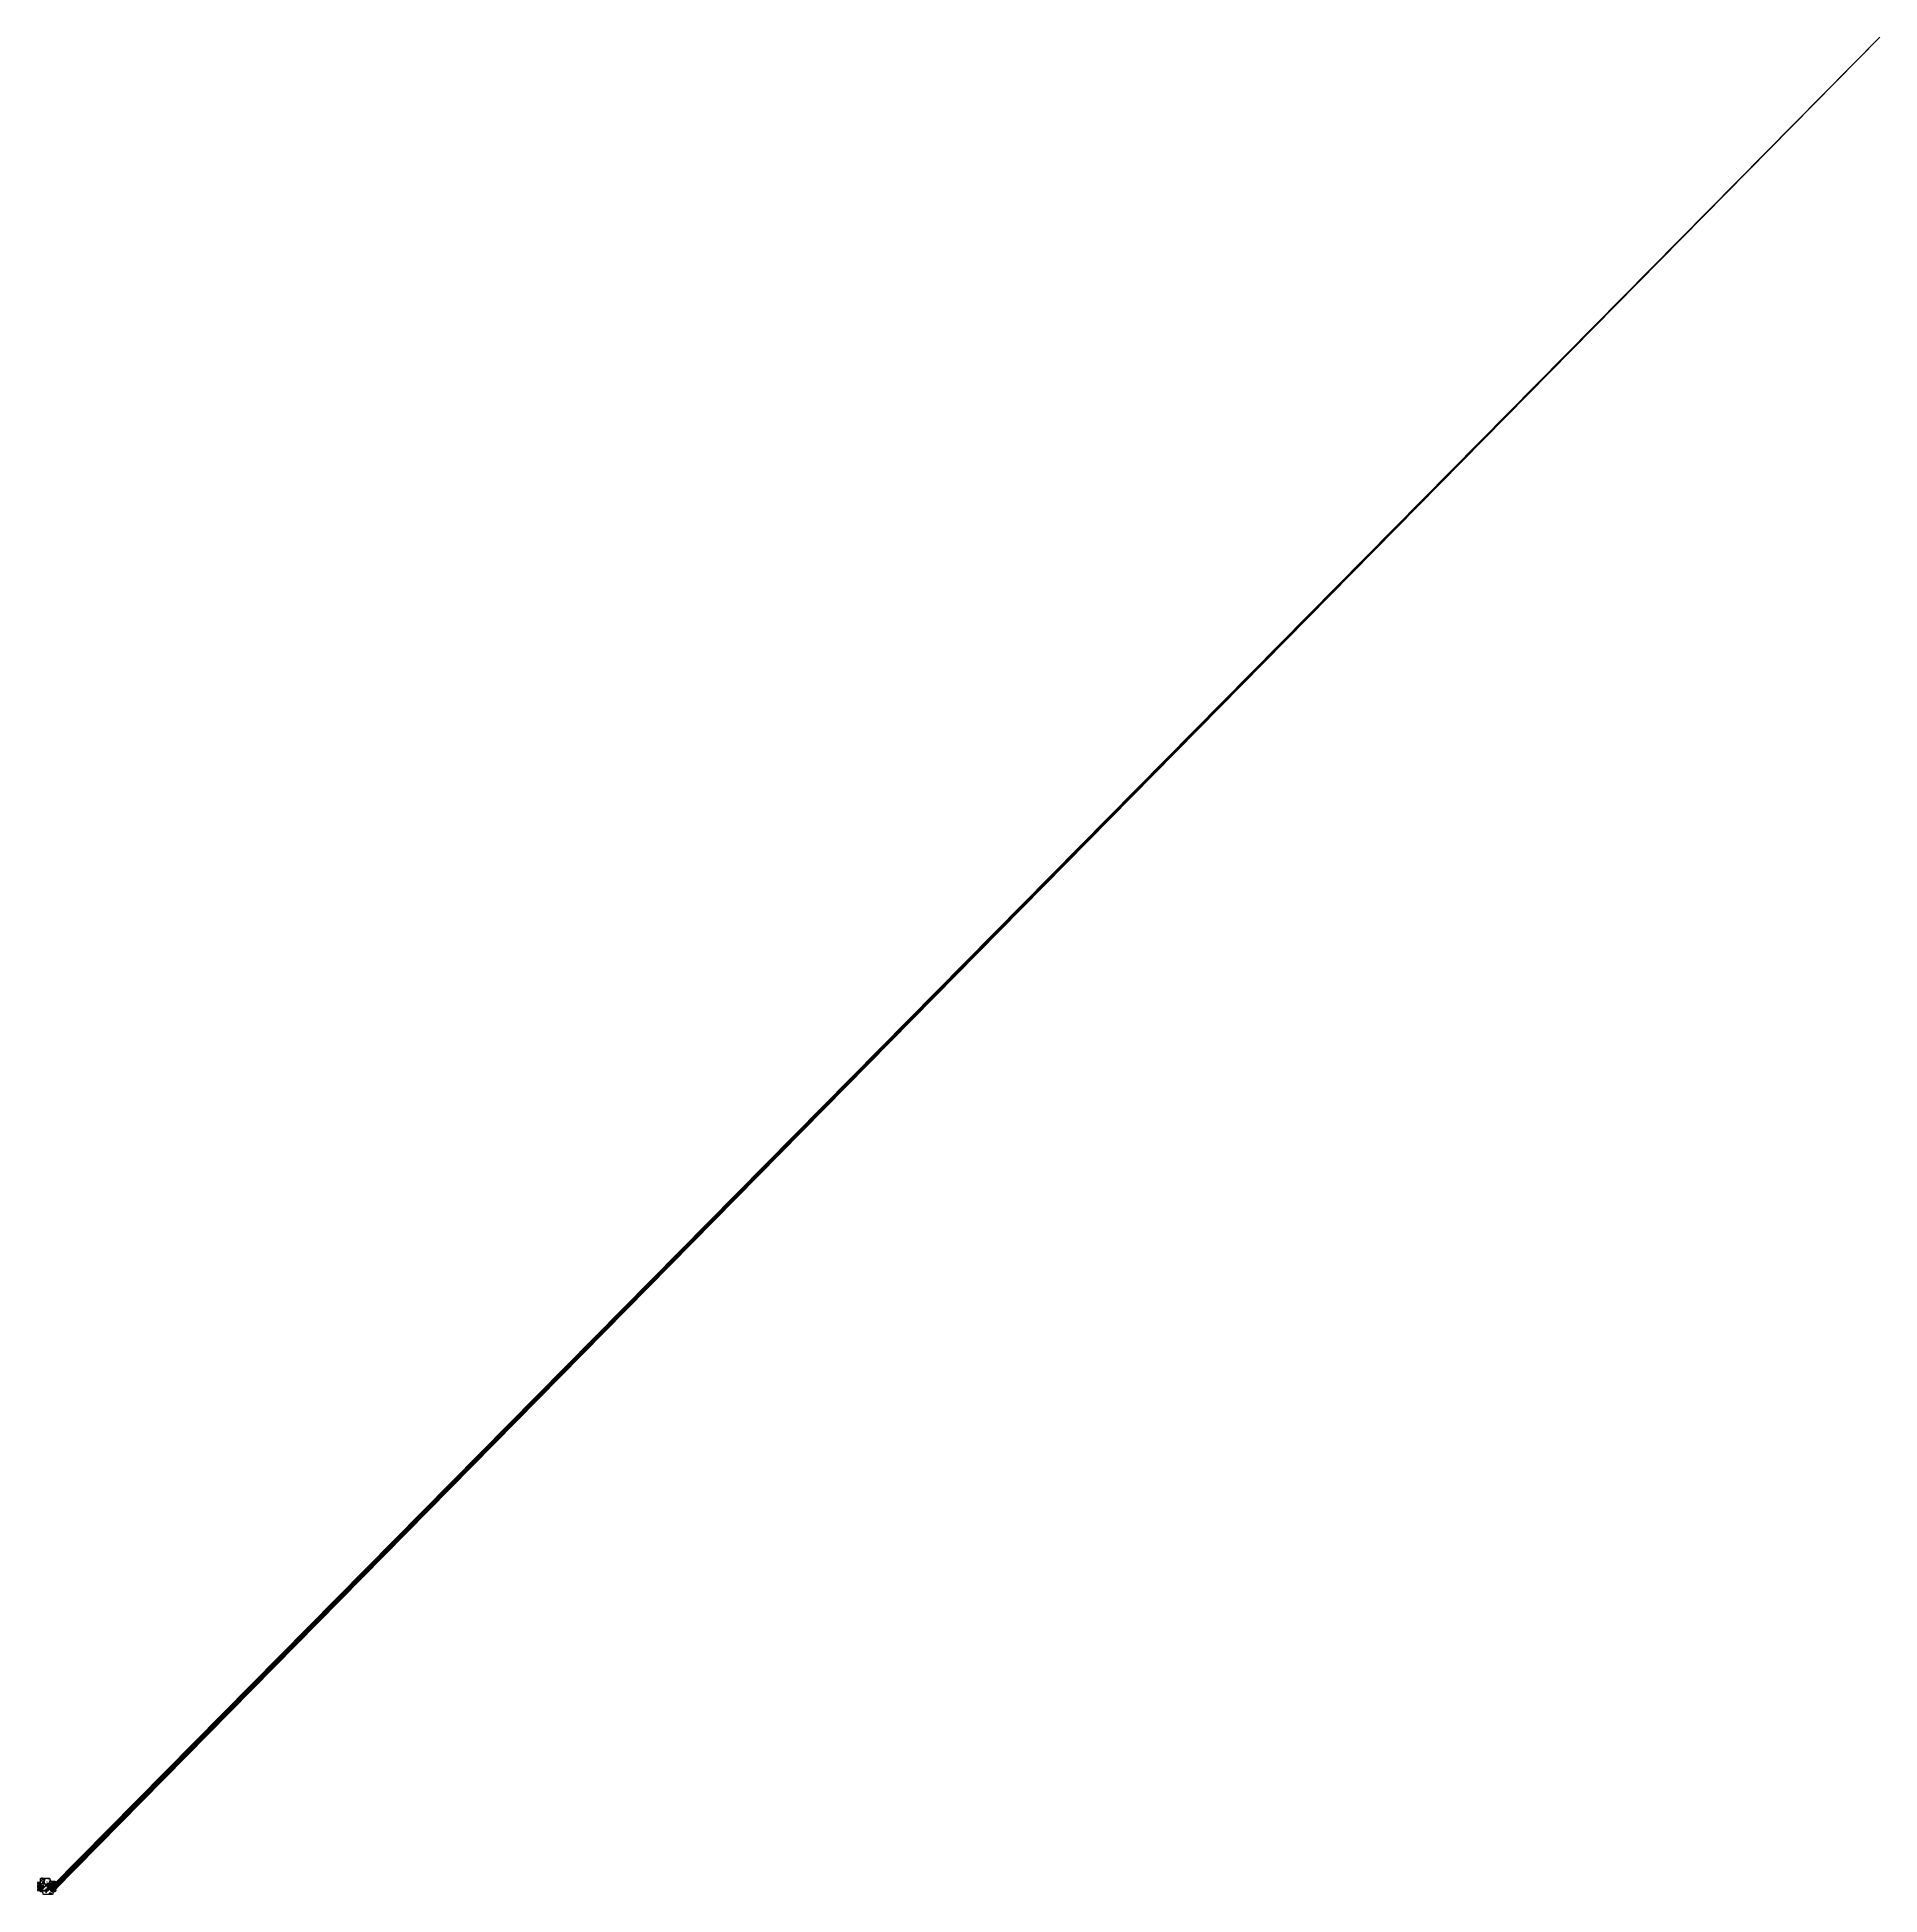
# Model space of a CAD drawing. Header units: millimetres. Extents: x 0 to 5337, y 0 to 5380.
import ezdxf

# ---------------------------------------------------------------- set-up
doc = ezdxf.new("R2010")
doc.units = ezdxf.units.MM
for name, color, linetype in [('BottomLayer', 5, 'Continuous'), ('BottomOverlay', 54, 'Continuous'), ('BottomPaste', 16, 'Continuous'), ('BottomSolder', 6, 'Continuous'), ('Mechanical13', 56, 'Continuous'), ('Mechanical15', 56, 'Continuous'), ('Mechanical2', 216, 'Continuous'), ('MultiLayer', 9, 'Continuous'), ('PadHoleLayer', 156, 'Continuous'), ('TopLayer', 1, 'Continuous'), ('TopOverlay', 2, 'Continuous'), ('TopPaste', 8, 'Continuous'), ('TopSolder', 216, 'Continuous'), ('ViaHoleLayer', 16, 'Continuous')]:
    doc.layers.add(name, color=color, linetype=linetype)
doc.styles.add('Arial', font='', dxfattribs={"height": 0.2})
doc.styles.add('GOST 26.008—85', font='', dxfattribs={"height": 0.2})
doc.styles.add('GOST type A', font='', dxfattribs={"height": 0.2})
doc.styles.get('Arial').set_extended_font_data('Arial')
doc.styles.get('GOST 26.008—85').set_extended_font_data('GOST 26.008—85', bold=True)
doc.styles.get('GOST type A').set_extended_font_data('GOST type A')

msp = doc.modelspace()

# ---------------------------------------------------------------- hatches: boundary and pattern name
at = {"layer": 'BottomLayer'}
h = msp.add_hatch(color=5, dxfattribs=at)
edge = h.paths.add_edge_path()
edge.add_arc((1, 37.8), 0.4, 0, 360)
h = msp.add_hatch(color=5, dxfattribs=at)
edge = h.paths.add_edge_path()
edge.add_arc((1, 36.5), 0.4, 0, 360)
h = msp.add_hatch(color=5, dxfattribs=at)
edge = h.paths.add_edge_path()
edge.add_arc((1, 35.3), 0.4, 0, 360)
h = msp.add_hatch(color=5, dxfattribs=at)
edge = h.paths.add_edge_path()
edge.add_arc((1, 34.1), 0.4, 0, 360)
h = msp.add_hatch(color=5, dxfattribs=at)
edge = h.paths.add_edge_path()
edge.add_arc((1, 32.8), 0.4, 0, 360)
h = msp.add_hatch(color=5, dxfattribs=at)
edge = h.paths.add_edge_path()
edge.add_arc((1, 31.6), 0.4, 0, 360)
h = msp.add_hatch(color=5, dxfattribs=at)
edge = h.paths.add_edge_path()
edge.add_arc((1, 30.3), 0.4, 0, 360)
h = msp.add_hatch(color=5, dxfattribs=at)
edge = h.paths.add_edge_path()
edge.add_arc((1, 29.1), 0.4, 0, 360)
h = msp.add_hatch(color=5, dxfattribs=at)
edge = h.paths.add_edge_path()
edge.add_arc((1, 27.8), 0.4, 0, 360)
h = msp.add_hatch(color=5, dxfattribs=at)
edge = h.paths.add_edge_path()
edge.add_arc((1, 26.6), 0.4, 0, 360)
h = msp.add_hatch(color=5, dxfattribs=at)
edge = h.paths.add_edge_path()
edge.add_arc((1, 25.3), 0.4, 0, 360)
h = msp.add_hatch(color=5, dxfattribs=at)
edge = h.paths.add_edge_path()
edge.add_arc((1, 24.1), 0.4, 0, 360)
h = msp.add_hatch(color=5, dxfattribs=at)
edge = h.paths.add_edge_path()
edge.add_arc((1, 22.8), 0.4, 0, 360)
h = msp.add_hatch(color=5, dxfattribs=at)
edge = h.paths.add_edge_path()
edge.add_arc((1, 21.6), 0.4, 0, 360)
h = msp.add_hatch(color=5, dxfattribs=at)
edge = h.paths.add_edge_path()
edge.add_arc((1, 20.3), 0.4, 0, 360)
h = msp.add_hatch(color=5, dxfattribs=at)
edge = h.paths.add_edge_path()
edge.add_arc((1, 19.1), 0.4, 0, 360)
h = msp.add_hatch(color=5, dxfattribs=at)
edge = h.paths.add_edge_path()
edge.add_arc((1, 17.8), 0.4, 0, 360)
h = msp.add_hatch(color=5, dxfattribs=at)
edge = h.paths.add_edge_path()
edge.add_arc((1, 16.6), 0.4, 0, 360)
h = msp.add_hatch(color=5, dxfattribs=at)
edge = h.paths.add_edge_path()
edge.add_arc((1, 15.3), 0.4, 0, 360)
h = msp.add_hatch(color=5, dxfattribs=at)
edge = h.paths.add_edge_path()
edge.add_arc((1, 14.1), 0.4, 0, 360)
h = msp.add_hatch(color=5, dxfattribs=at)
edge = h.paths.add_edge_path()
edge.add_arc((1, 12.8), 0.4, 0, 360)
h = msp.add_hatch(color=5, dxfattribs=at)
edge = h.paths.add_edge_path()
edge.add_arc((1, 11.6), 0.4, 0, 360)
h = msp.add_hatch(color=5, dxfattribs=at)
edge = h.paths.add_edge_path()
edge.add_arc((8.8, 37.8), 0.4, 0, 360)
h = msp.add_hatch(color=5, dxfattribs=at)
edge = h.paths.add_edge_path()
edge.add_arc((8.8, 36.5), 0.4, 0, 360)
h = msp.add_hatch(color=5, dxfattribs=at)
edge = h.paths.add_edge_path()
edge.add_arc((8.8, 35.3), 0.4, 0, 360)
h = msp.add_hatch(color=5, dxfattribs=at)
edge = h.paths.add_edge_path()
edge.add_arc((8.7, 34), 0.4, 0, 360)
h = msp.add_hatch(color=5, dxfattribs=at)
edge = h.paths.add_edge_path()
edge.add_arc((8.7, 32.8), 0.4, 0, 360)
h = msp.add_hatch(color=5, dxfattribs=at)
edge = h.paths.add_edge_path()
edge.add_arc((8.7, 31.5), 0.4, 0, 360)
h = msp.add_hatch(color=5, dxfattribs=at)
edge = h.paths.add_edge_path()
edge.add_arc((8.7, 30.3), 0.4, 0, 360)
h = msp.add_hatch(color=5, dxfattribs=at)
edge = h.paths.add_edge_path()
edge.add_arc((8.7, 29), 0.4, 0, 360)
h = msp.add_hatch(color=5, dxfattribs=at)
edge = h.paths.add_edge_path()
edge.add_arc((8.7, 27.8), 0.4, 0, 360)
h = msp.add_hatch(color=5, dxfattribs=at)
edge = h.paths.add_edge_path()
edge.add_arc((8.7, 26.5), 0.4, 0, 360)
h = msp.add_hatch(color=5, dxfattribs=at)
edge = h.paths.add_edge_path()
edge.add_arc((8.7, 25.3), 0.4, 0, 360)
h = msp.add_hatch(color=5, dxfattribs=at)
edge = h.paths.add_edge_path()
edge.add_arc((8.7, 24), 0.4, 0, 360)
h = msp.add_hatch(color=5, dxfattribs=at)
edge = h.paths.add_edge_path()
edge.add_arc((8.7, 22.8), 0.4, 0, 360)
h = msp.add_hatch(color=5, dxfattribs=at)
edge = h.paths.add_edge_path()
edge.add_arc((8.7, 21.5), 0.4, 0, 360)
h = msp.add_hatch(color=5, dxfattribs=at)
edge = h.paths.add_edge_path()
edge.add_arc((8.7, 20.3), 0.4, 0, 360)
h = msp.add_hatch(color=5, dxfattribs=at)
edge = h.paths.add_edge_path()
edge.add_arc((8.7, 19), 0.4, 0, 360)
h = msp.add_hatch(color=5, dxfattribs=at)
edge = h.paths.add_edge_path()
edge.add_arc((8.7, 17.8), 0.4, 0, 360)
h = msp.add_hatch(color=5, dxfattribs=at)
edge = h.paths.add_edge_path()
edge.add_arc((8.7, 16.5), 0.4, 0, 360)
h = msp.add_hatch(color=5, dxfattribs=at)
edge = h.paths.add_edge_path()
edge.add_arc((8.7, 15.3), 0.4, 0, 360)
h = msp.add_hatch(color=5, dxfattribs=at)
edge = h.paths.add_edge_path()
edge.add_arc((8.7, 14), 0.4, 0, 360)
h = msp.add_hatch(color=5, dxfattribs=at)
edge = h.paths.add_edge_path()
edge.add_arc((8.7, 12.8), 0.4, 0, 360)
h = msp.add_hatch(color=5, dxfattribs=at)
edge = h.paths.add_edge_path()
edge.add_arc((8.7, 11.5), 0.4, 0, 360)
h = msp.add_hatch(color=5, dxfattribs=at)
edge = h.paths.add_edge_path()
edge.add_arc((8.7, 10.3), 0.4, 0, 360)
h = msp.add_hatch(color=5, dxfattribs=at)
edge = h.paths.add_edge_path()
edge.add_arc((11.4, 26.9), 1, 0, 360)
h = msp.add_hatch(color=5, dxfattribs=at)
edge = h.paths.add_edge_path()
edge.add_arc((11.4, 24.4), 1, 0, 360)
h = msp.add_hatch(color=5, dxfattribs=at)
edge = h.paths.add_edge_path()
edge.add_arc((11.4, 21.9), 1, 0, 360)
h = msp.add_hatch(color=5, dxfattribs=at)
edge = h.paths.add_edge_path()
edge.add_arc((11.4, 19.3), 1, 0, 360)
h = msp.add_hatch(color=5, dxfattribs=at)
edge = h.paths.add_edge_path()
edge.add_arc((11.4, 16.8), 1, 0, 360)
h = msp.add_hatch(color=5, dxfattribs=at)
edge = h.paths.add_edge_path()
edge.add_arc((11.4, 14.2), 1, 0, 360)
h = msp.add_hatch(color=5, dxfattribs=at)
edge = h.paths.add_edge_path()
edge.add_arc((11.4, 11.7), 1, 0, 360)
h = msp.add_hatch(color=5, dxfattribs=at)
edge = h.paths.add_edge_path()
edge.add_arc((14.9, 36.3), 0.4, 0, 360)
h = msp.add_hatch(color=5, dxfattribs=at)
edge = h.paths.add_edge_path()
edge.add_arc((17, 24.1), 2.5, 0, 360)
h = msp.add_hatch(color=5, dxfattribs=at)
edge = h.paths.add_edge_path()
edge.add_arc((17.3, 45.1), 0.375, 90, 180)
edge.add_line((17, 45.1), (17, 44.3))
edge.add_arc((17.3, 44.3), 0.375, 180, 270)
edge.add_line((17.3, 43.9), (18.1, 43.9))
edge.add_arc((18.1, 44.3), 0.375, 270, 360)
edge.add_line((18.4, 44.3), (18.4, 45.1))
edge.add_arc((18.1, 45.1), 0.375, 0, 90)
edge.add_line((18.1, 45.4), (17.3, 45.4))
h = msp.add_hatch(color=5, dxfattribs=at)
edge = h.paths.add_edge_path()
edge.add_arc((17.4, 43), 0.4, 0, 360)
h = msp.add_hatch(color=5, dxfattribs=at)
edge = h.paths.add_edge_path()
edge.add_arc((18, 46.3), 0.4, 0, 360)
h = msp.add_hatch(color=5, dxfattribs=at)
edge = h.paths.add_edge_path()
edge.add_arc((18.9, 13.4), 0.4, 0, 360)
h = msp.add_hatch(color=5, dxfattribs=at)
edge = h.paths.add_edge_path()
edge.add_arc((19.2, 43.1), 0.4, 0, 360)
h = msp.add_hatch(color=5, dxfattribs=at)
edge = h.paths.add_edge_path()
edge.add_arc((19.8, 45.9), 0.4, 0, 360)
h = msp.add_hatch(color=5, dxfattribs=at)
edge = h.paths.add_edge_path()
edge.add_arc((20.5, 30.5), 0.4, 0, 360)
h = msp.add_hatch(color=5, dxfattribs=at)
edge = h.paths.add_edge_path()
edge.add_arc((20.6, 36.5), 0.4, 0, 360)
h = msp.add_hatch(color=5, dxfattribs=at)
edge = h.paths.add_edge_path()
edge.add_arc((21.9, 46.5), 0.4, 0, 360)
h = msp.add_hatch(color=5, dxfattribs=at)
edge = h.paths.add_edge_path()
edge.add_arc((23.4, 42.8), 0.4, 0, 360)
h = msp.add_hatch(color=5, dxfattribs=at)
edge = h.paths.add_edge_path()
edge.add_arc((23.8, 45.9), 0.4, 0, 360)
h = msp.add_hatch(color=5, dxfattribs=at)
edge = h.paths.add_edge_path()
edge.add_arc((23.9, 44.2), 0.4, 0, 360)
h = msp.add_hatch(color=5, dxfattribs=at)
edge = h.paths.add_edge_path()
edge.add_arc((26, 13.5), 1, 0, 360)
h = msp.add_hatch(color=5, dxfattribs=at)
edge = h.paths.add_edge_path()
edge.add_arc((26, 8.5), 1, 0, 360)
h = msp.add_hatch(color=5, dxfattribs=at)
edge = h.paths.add_edge_path()
edge.add_arc((30.8, 27.3), 0.4, 0, 360)
h = msp.add_hatch(color=5, dxfattribs=at)
edge = h.paths.add_edge_path()
edge.add_arc((34.5, 27.2), 0.4, 0, 360)
h = msp.add_hatch(color=5, dxfattribs=at)
edge = h.paths.add_edge_path()
edge.add_arc((34.7, 18.4), 0.4, 0, 360)
h = msp.add_hatch(color=5, dxfattribs=at)
edge = h.paths.add_edge_path()
edge.add_arc((37.1, 24.1), 2.5, 0, 360)
h = msp.add_hatch(color=5, dxfattribs=at)
edge = h.paths.add_edge_path()
edge.add_arc((35.2, 29.1), 0.4, 0, 360)
h = msp.add_hatch(color=5, dxfattribs=at)
edge = h.paths.add_edge_path()
edge.add_arc((35.3, 39.8), 0.4, 0, 360)
h = msp.add_hatch(color=5, dxfattribs=at)
edge = h.paths.add_edge_path()
edge.add_arc((36.7, 8.2), 0.4, 0, 360)
h = msp.add_hatch(color=5, dxfattribs=at)
edge = h.paths.add_edge_path()
edge.add_arc((37, 28.5), 0.4, 0, 360)
h = msp.add_hatch(color=5, dxfattribs=at)
edge = h.paths.add_edge_path()
edge.add_arc((38.1, 14.5), 0.4, 0, 360)
h = msp.add_hatch(color=5, dxfattribs=at)
edge = h.paths.add_edge_path()
edge.add_arc((38.2, 31.2), 0.4, 0, 360)
h = msp.add_hatch(color=5, dxfattribs=at)
edge = h.paths.add_edge_path()
edge.add_arc((38.6, 13), 0.4, 0, 360)
h = msp.add_hatch(color=5, dxfattribs=at)
edge = h.paths.add_edge_path()
edge.add_arc((39, 27.9), 0.4, 0, 360)
h = msp.add_hatch(color=5, dxfattribs=at)
edge = h.paths.add_edge_path()
edge.add_arc((39.6, 13), 0.4, 0, 360)
h = msp.add_hatch(color=5, dxfattribs=at)
edge = h.paths.add_edge_path()
edge.add_arc((39.7, 16), 0.4, 0, 360)
h = msp.add_hatch(color=5, dxfattribs=at)
edge = h.paths.add_edge_path()
edge.add_arc((40, 31.7), 0.4, 0, 360)
h = msp.add_hatch(color=5, dxfattribs=at)
edge = h.paths.add_edge_path()
edge.add_arc((40.1, 18.2), 0.4, 0, 360)
h = msp.add_hatch(color=5, dxfattribs=at)
edge = h.paths.add_edge_path()
edge.add_arc((40.7, 16), 0.4, 0, 360)
h = msp.add_hatch(color=5, dxfattribs=at)
edge = h.paths.add_edge_path()
edge.add_arc((41.1, 19.2), 0.4, 0, 360)
for points in [[(42.2, 32), (42.2, 31.1), (41.3, 31.1), (41.3, 32)], [(43.7, 32), (43.7, 31.1), (42.7, 31.1), (42.7, 32)], [(47.5, 31), (47.5, 30.1), (46.6, 30.1), (46.6, 31)], [(49, 31), (49, 30.1), (48, 30.1), (48, 31)]]:
    msp.add_hatch(color=5, dxfattribs=at).paths.add_polyline_path(points)
h = msp.add_hatch(color=5, dxfattribs=at)
edge = h.paths.add_edge_path()
edge.add_arc((41.9, 18.5), 0.4, 0, 360)
h = msp.add_hatch(color=5, dxfattribs=at)
edge = h.paths.add_edge_path()
edge.add_arc((43.2, 26.6), 0.4, 0, 360)
h = msp.add_hatch(color=5, dxfattribs=at)
edge = h.paths.add_edge_path()
edge.add_arc((43.2, 22.4), 0.4, 0, 360)
h = msp.add_hatch(color=5, dxfattribs=at)
edge = h.paths.add_edge_path()
edge.add_arc((44.3, 30.6), 0.4, 0, 360)
h = msp.add_hatch(color=5, dxfattribs=at)
edge = h.paths.add_edge_path()
edge.add_arc((44.3, 11.4), 0.4, 0, 360)
h = msp.add_hatch(color=5, dxfattribs=at)
edge = h.paths.add_edge_path()
edge.add_arc((44.4, 31.6), 0.4, 0, 360)
h = msp.add_hatch(color=5, dxfattribs=at)
edge = h.paths.add_edge_path()
edge.add_arc((44.7, 19.8), 0.4, 0, 360)
h = msp.add_hatch(color=5, dxfattribs=at)
edge = h.paths.add_edge_path()
edge.add_arc((45.5, 25), 0.4, 0, 360)
h = msp.add_hatch(color=5, dxfattribs=at)
edge = h.paths.add_edge_path()
edge.add_arc((45.7, 30.7), 0.4, 0, 360)
h = msp.add_hatch(color=5, dxfattribs=at)
edge = h.paths.add_edge_path()
edge.add_arc((46.2, 12.4), 0.4, 0, 360)
h = msp.add_hatch(color=5, dxfattribs=at)
edge = h.paths.add_edge_path()
edge.add_arc((46.3, 14.7), 0.4, 0, 360)
h = msp.add_hatch(color=5, dxfattribs=at)
edge = h.paths.add_edge_path()
edge.add_arc((47.3, 34.4), 0.4, 0, 360)
h = msp.add_hatch(color=5, dxfattribs=at)
edge = h.paths.add_edge_path()
edge.add_arc((47.3, 31.6), 0.4, 0, 360)
h = msp.add_hatch(color=5, dxfattribs=at)
edge = h.paths.add_edge_path()
edge.add_arc((48, 27), 0.4, 0, 360)
h = msp.add_hatch(color=5, dxfattribs=at)
edge = h.paths.add_edge_path()
edge.add_arc((48.6, 20.7), 0.4, 0, 360)
h = msp.add_hatch(color=5, dxfattribs=at)
edge = h.paths.add_edge_path()
edge.add_arc((49.9, 37), 0.4, 0, 360)
h = msp.add_hatch(color=5, dxfattribs=at)
edge = h.paths.add_edge_path()
edge.add_arc((50.1, 30.1), 0.4, 0, 360)
h = msp.add_hatch(color=5, dxfattribs=at)
edge = h.paths.add_edge_path()
edge.add_arc((50.1, 29.1), 0.4, 0, 360)
h = msp.add_hatch(color=5, dxfattribs=at)
edge = h.paths.add_edge_path()
edge.add_arc((50.1, 28.2), 0.4, 0, 360)
h = msp.add_hatch(color=5, dxfattribs=at)
edge = h.paths.add_edge_path()
edge.add_arc((50.3, 32.9), 0.4, 0, 360)
h = msp.add_hatch(color=5, dxfattribs=at)
edge = h.paths.add_edge_path()
edge.add_arc((50.3, 31.8), 0.4, 0, 360)
h = msp.add_hatch(color=5, dxfattribs=at)
edge = h.paths.add_edge_path()
edge.add_arc((51.1, 15), 0.508, 90, 180)
edge.add_line((50.6, 15), (50.6, 14))
edge.add_arc((51.1, 14), 0.508, 180, 270)
edge.add_line((51.1, 13.5), (52.1, 13.5))
edge.add_arc((52.1, 14), 0.508, 270, 360)
edge.add_line((52.6, 14), (52.6, 15))
edge.add_arc((52.1, 15), 0.508, 0, 90)
edge.add_line((52.1, 15.5), (51.1, 15.5))
h = msp.add_hatch(color=5, dxfattribs=at)
edge = h.paths.add_edge_path()
edge.add_arc((51.6, 11.9), 1.02, 0, 360)
h = msp.add_hatch(color=5, dxfattribs=at)
edge = h.paths.add_edge_path()
edge.add_arc((51.6, 20.7), 0.4, 0, 360)
h = msp.add_hatch(color=5, dxfattribs=at)
edge = h.paths.add_edge_path()
edge.add_arc((52, 34.8), 0.7, 0, 360)
h = msp.add_hatch(color=5, dxfattribs=at)
edge = h.paths.add_edge_path()
edge.add_arc((52, 32.8), 0.7, 0, 360)
h = msp.add_hatch(color=5, dxfattribs=at)
edge = h.paths.add_edge_path()
edge.add_arc((52, 30.8), 0.7, 0, 360)
h = msp.add_hatch(color=5, dxfattribs=at)
edge = h.paths.add_edge_path()
edge.add_arc((52, 28.8), 0.7, 0, 360)
h = msp.add_hatch(color=5, dxfattribs=at)
edge = h.paths.add_edge_path()
edge.add_arc((52, 26.8), 0.7, 0, 360)
at = {"layer": 'BottomPaste'}
for points in [[(42.2, 32), (42.2, 31.1), (41.3, 31.1), (41.3, 32)], [(43.7, 32), (43.7, 31.1), (42.7, 31.1), (42.7, 32)], [(47.5, 31), (47.5, 30.1), (46.6, 30.1), (46.6, 31)], [(49, 31), (49, 30.1), (48, 30.1), (48, 31)]]:
    msp.add_hatch(color=16, dxfattribs=at).paths.add_polyline_path(points)
at = {"layer": 'BottomSolder'}
h = msp.add_hatch(color=6, dxfattribs=at)
edge = h.paths.add_edge_path()
edge.add_arc((11.4, 26.9), 1.1, 0, 360)
h = msp.add_hatch(color=6, dxfattribs=at)
edge = h.paths.add_edge_path()
edge.add_arc((11.4, 24.4), 1.1, 0, 360)
h = msp.add_hatch(color=6, dxfattribs=at)
edge = h.paths.add_edge_path()
edge.add_arc((11.4, 21.9), 1.1, 0, 360)
h = msp.add_hatch(color=6, dxfattribs=at)
edge = h.paths.add_edge_path()
edge.add_arc((11.4, 19.3), 1.1, 0, 360)
h = msp.add_hatch(color=6, dxfattribs=at)
edge = h.paths.add_edge_path()
edge.add_arc((11.4, 16.8), 1.1, 0, 360)
h = msp.add_hatch(color=6, dxfattribs=at)
edge = h.paths.add_edge_path()
edge.add_arc((11.4, 14.2), 1.1, 0, 360)
h = msp.add_hatch(color=6, dxfattribs=at)
edge = h.paths.add_edge_path()
edge.add_arc((11.4, 11.7), 1.1, 0, 360)
h = msp.add_hatch(color=6, dxfattribs=at)
edge = h.paths.add_edge_path()
edge.add_arc((17, 24.1), 2.6, 0, 360)
h = msp.add_hatch(color=6, dxfattribs=at)
edge = h.paths.add_edge_path()
edge.add_arc((17.3, 45.1), 0.477, 90, 180)
edge.add_line((16.8, 45.1), (16.8, 44.3))
edge.add_arc((17.3, 44.3), 0.477, 180, 270)
edge.add_line((17.3, 43.8), (18.1, 43.8))
edge.add_arc((18.1, 44.3), 0.477, 270, 360)
edge.add_line((18.6, 44.3), (18.6, 45.1))
edge.add_arc((18.1, 45.1), 0.477, 0, 90)
edge.add_line((18.1, 45.5), (17.3, 45.5))
h = msp.add_hatch(color=6, dxfattribs=at)
edge = h.paths.add_edge_path()
edge.add_arc((26, 13.5), 1.1, 0, 360)
h = msp.add_hatch(color=6, dxfattribs=at)
edge = h.paths.add_edge_path()
edge.add_arc((26, 8.5), 1.1, 0, 360)
h = msp.add_hatch(color=6, dxfattribs=at)
edge = h.paths.add_edge_path()
edge.add_arc((37.1, 24.1), 2.6, 0, 360)
for points in [[(42.4, 32.2), (42.4, 31), (41.2, 31), (41.2, 32.2)], [(43.8, 32.2), (43.8, 31), (42.6, 31), (42.6, 32.2)], [(47.7, 31.2), (47.7, 30), (46.5, 30), (46.5, 31.2)], [(49.1, 31.2), (49.1, 30), (47.9, 30), (47.9, 31.2)]]:
    msp.add_hatch(color=6, dxfattribs=at).paths.add_polyline_path(points)
h = msp.add_hatch(color=6, dxfattribs=at)
edge = h.paths.add_edge_path()
edge.add_arc((51.1, 15), 0.61, 90, 180)
edge.add_line((50.5, 15), (50.5, 14))
edge.add_arc((51.1, 14), 0.61, 180, 270)
edge.add_line((51.1, 13.4), (52.1, 13.4))
edge.add_arc((52.1, 14), 0.61, 270, 360)
edge.add_line((52.7, 14), (52.7, 15))
edge.add_arc((52.1, 15), 0.61, 0, 90)
edge.add_line((52.1, 15.6), (51.1, 15.6))
h = msp.add_hatch(color=6, dxfattribs=at)
edge = h.paths.add_edge_path()
edge.add_arc((51.6, 11.9), 1.12, 0, 360)
h = msp.add_hatch(color=6, dxfattribs=at)
edge = h.paths.add_edge_path()
edge.add_arc((52, 34.8), 0.802, 0, 360)
h = msp.add_hatch(color=6, dxfattribs=at)
edge = h.paths.add_edge_path()
edge.add_arc((52, 32.8), 0.802, 0, 360)
h = msp.add_hatch(color=6, dxfattribs=at)
edge = h.paths.add_edge_path()
edge.add_arc((52, 30.8), 0.802, 0, 360)
h = msp.add_hatch(color=6, dxfattribs=at)
edge = h.paths.add_edge_path()
edge.add_arc((52, 28.8), 0.802, 0, 360)
h = msp.add_hatch(color=6, dxfattribs=at)
edge = h.paths.add_edge_path()
edge.add_arc((52, 26.8), 0.802, 0, 360)
at = {"layer": 'MultiLayer'}
h = msp.add_hatch(color=9, dxfattribs=at)
edge = h.paths.add_edge_path()
edge.add_arc((11.4, 26.9), 1, 0, 360)
h = msp.add_hatch(color=9, dxfattribs=at)
edge = h.paths.add_edge_path()
edge.add_arc((11.4, 24.4), 1, 0, 360)
h = msp.add_hatch(color=9, dxfattribs=at)
edge = h.paths.add_edge_path()
edge.add_arc((11.4, 21.9), 1, 0, 360)
h = msp.add_hatch(color=9, dxfattribs=at)
edge = h.paths.add_edge_path()
edge.add_arc((11.4, 19.3), 1, 0, 360)
h = msp.add_hatch(color=9, dxfattribs=at)
edge = h.paths.add_edge_path()
edge.add_arc((11.4, 16.8), 1, 0, 360)
h = msp.add_hatch(color=9, dxfattribs=at)
edge = h.paths.add_edge_path()
edge.add_arc((11.4, 14.2), 1, 0, 360)
h = msp.add_hatch(color=9, dxfattribs=at)
edge = h.paths.add_edge_path()
edge.add_arc((11.4, 11.7), 1, 0, 360)
h = msp.add_hatch(color=9, dxfattribs=at)
edge = h.paths.add_edge_path()
edge.add_arc((17, 24.1), 2.5, 0, 360)
h = msp.add_hatch(color=9, dxfattribs=at)
edge = h.paths.add_edge_path()
edge.add_arc((17.3, 45.1), 0.375, 90, 180)
edge.add_line((17, 45.1), (17, 44.3))
edge.add_arc((17.3, 44.3), 0.375, 180, 270)
edge.add_line((17.3, 43.9), (18.1, 43.9))
edge.add_arc((18.1, 44.3), 0.375, 270, 360)
edge.add_line((18.4, 44.3), (18.4, 45.1))
edge.add_arc((18.1, 45.1), 0.375, 0, 90)
edge.add_line((18.1, 45.4), (17.3, 45.4))
h = msp.add_hatch(color=9, dxfattribs=at)
edge = h.paths.add_edge_path()
edge.add_arc((26, 13.5), 1, 0, 360)
h = msp.add_hatch(color=9, dxfattribs=at)
edge = h.paths.add_edge_path()
edge.add_arc((26, 8.5), 1, 0, 360)
h = msp.add_hatch(color=9, dxfattribs=at)
edge = h.paths.add_edge_path()
edge.add_arc((37.1, 24.1), 2.5, 0, 360)
h = msp.add_hatch(color=9, dxfattribs=at)
edge = h.paths.add_edge_path()
edge.add_arc((51.1, 15), 0.508, 90, 180)
edge.add_line((50.6, 15), (50.6, 14))
edge.add_arc((51.1, 14), 0.508, 180, 270)
edge.add_line((51.1, 13.5), (52.1, 13.5))
edge.add_arc((52.1, 14), 0.508, 270, 360)
edge.add_line((52.6, 14), (52.6, 15))
edge.add_arc((52.1, 15), 0.508, 0, 90)
edge.add_line((52.1, 15.5), (51.1, 15.5))
h = msp.add_hatch(color=9, dxfattribs=at)
edge = h.paths.add_edge_path()
edge.add_arc((51.6, 11.9), 1.02, 0, 360)
h = msp.add_hatch(color=9, dxfattribs=at)
edge = h.paths.add_edge_path()
edge.add_arc((52, 34.8), 0.7, 0, 360)
h = msp.add_hatch(color=9, dxfattribs=at)
edge = h.paths.add_edge_path()
edge.add_arc((52, 32.8), 0.7, 0, 360)
h = msp.add_hatch(color=9, dxfattribs=at)
edge = h.paths.add_edge_path()
edge.add_arc((52, 30.8), 0.7, 0, 360)
h = msp.add_hatch(color=9, dxfattribs=at)
edge = h.paths.add_edge_path()
edge.add_arc((52, 28.8), 0.7, 0, 360)
h = msp.add_hatch(color=9, dxfattribs=at)
edge = h.paths.add_edge_path()
edge.add_arc((52, 26.8), 0.7, 0, 360)
at = {"layer": 'PadHoleLayer'}
h = msp.add_hatch(color=156, dxfattribs=at)
edge = h.paths.add_edge_path()
edge.add_arc((11.4, 26.9), 0.5, 0, 360)
h = msp.add_hatch(color=156, dxfattribs=at)
edge = h.paths.add_edge_path()
edge.add_arc((11.4, 24.4), 0.5, 0, 360)
h = msp.add_hatch(color=156, dxfattribs=at)
edge = h.paths.add_edge_path()
edge.add_arc((11.4, 21.9), 0.5, 0, 360)
h = msp.add_hatch(color=156, dxfattribs=at)
edge = h.paths.add_edge_path()
edge.add_arc((11.4, 19.3), 0.5, 0, 360)
h = msp.add_hatch(color=156, dxfattribs=at)
edge = h.paths.add_edge_path()
edge.add_arc((11.4, 16.8), 0.5, 0, 360)
h = msp.add_hatch(color=156, dxfattribs=at)
edge = h.paths.add_edge_path()
edge.add_arc((11.4, 14.2), 0.5, 0, 360)
h = msp.add_hatch(color=156, dxfattribs=at)
edge = h.paths.add_edge_path()
edge.add_arc((11.4, 11.7), 0.5, 0, 360)
h = msp.add_hatch(color=156, dxfattribs=at)
edge = h.paths.add_edge_path()
edge.add_arc((17, 24.1), 1.6, 0, 360)
h = msp.add_hatch(color=156, dxfattribs=at)
edge = h.paths.add_edge_path()
edge.add_arc((17.7, 44.7), 0.35, 0, 360)
h = msp.add_hatch(color=156, dxfattribs=at)
edge = h.paths.add_edge_path()
edge.add_arc((26, 13.5), 0.55, 0, 360)
h = msp.add_hatch(color=156, dxfattribs=at)
edge = h.paths.add_edge_path()
edge.add_arc((26, 8.5), 0.55, 0, 360)
h = msp.add_hatch(color=156, dxfattribs=at)
edge = h.paths.add_edge_path()
edge.add_arc((37.1, 24.1), 1.6, 0, 360)
h = msp.add_hatch(color=156, dxfattribs=at)
edge = h.paths.add_edge_path()
edge.add_arc((51.6, 14.5), 0.55, 0, 360)
h = msp.add_hatch(color=156, dxfattribs=at)
edge = h.paths.add_edge_path()
edge.add_arc((51.6, 11.9), 0.55, 0, 360)
h = msp.add_hatch(color=156, dxfattribs=at)
edge = h.paths.add_edge_path()
edge.add_arc((52, 34.8), 0.4, 0, 360)
h = msp.add_hatch(color=156, dxfattribs=at)
edge = h.paths.add_edge_path()
edge.add_arc((52, 32.8), 0.4, 0, 360)
h = msp.add_hatch(color=156, dxfattribs=at)
edge = h.paths.add_edge_path()
edge.add_arc((52, 30.8), 0.4, 0, 360)
h = msp.add_hatch(color=156, dxfattribs=at)
edge = h.paths.add_edge_path()
edge.add_arc((52, 28.8), 0.4, 0, 360)
h = msp.add_hatch(color=156, dxfattribs=at)
edge = h.paths.add_edge_path()
edge.add_arc((52, 26.8), 0.4, 0, 360)
at = {"layer": 'TopLayer'}
h = msp.add_hatch(color=1, dxfattribs=at)
edge = h.paths.add_edge_path()
edge.add_arc((1, 37.8), 0.4, 0, 360)
h = msp.add_hatch(color=1, dxfattribs=at)
edge = h.paths.add_edge_path()
edge.add_arc((1, 36.5), 0.4, 0, 360)
h = msp.add_hatch(color=1, dxfattribs=at)
edge = h.paths.add_edge_path()
edge.add_arc((1, 35.3), 0.4, 0, 360)
h = msp.add_hatch(color=1, dxfattribs=at)
edge = h.paths.add_edge_path()
edge.add_arc((1, 34.1), 0.4, 0, 360)
h = msp.add_hatch(color=1, dxfattribs=at)
edge = h.paths.add_edge_path()
edge.add_arc((1, 32.8), 0.4, 0, 360)
h = msp.add_hatch(color=1, dxfattribs=at)
edge = h.paths.add_edge_path()
edge.add_arc((1, 31.6), 0.4, 0, 360)
h = msp.add_hatch(color=1, dxfattribs=at)
edge = h.paths.add_edge_path()
edge.add_arc((1, 30.3), 0.4, 0, 360)
h = msp.add_hatch(color=1, dxfattribs=at)
edge = h.paths.add_edge_path()
edge.add_arc((1, 29.1), 0.4, 0, 360)
h = msp.add_hatch(color=1, dxfattribs=at)
edge = h.paths.add_edge_path()
edge.add_arc((1, 27.8), 0.4, 0, 360)
h = msp.add_hatch(color=1, dxfattribs=at)
edge = h.paths.add_edge_path()
edge.add_arc((1, 26.6), 0.4, 0, 360)
h = msp.add_hatch(color=1, dxfattribs=at)
edge = h.paths.add_edge_path()
edge.add_arc((1, 25.3), 0.4, 0, 360)
h = msp.add_hatch(color=1, dxfattribs=at)
edge = h.paths.add_edge_path()
edge.add_arc((1, 24.1), 0.4, 0, 360)
h = msp.add_hatch(color=1, dxfattribs=at)
edge = h.paths.add_edge_path()
edge.add_arc((1, 22.8), 0.4, 0, 360)
h = msp.add_hatch(color=1, dxfattribs=at)
edge = h.paths.add_edge_path()
edge.add_arc((1, 21.6), 0.4, 0, 360)
h = msp.add_hatch(color=1, dxfattribs=at)
edge = h.paths.add_edge_path()
edge.add_arc((1, 20.3), 0.4, 0, 360)
h = msp.add_hatch(color=1, dxfattribs=at)
edge = h.paths.add_edge_path()
edge.add_arc((1, 19.1), 0.4, 0, 360)
h = msp.add_hatch(color=1, dxfattribs=at)
edge = h.paths.add_edge_path()
edge.add_arc((1, 17.8), 0.4, 0, 360)
h = msp.add_hatch(color=1, dxfattribs=at)
edge = h.paths.add_edge_path()
edge.add_arc((1, 16.6), 0.4, 0, 360)
h = msp.add_hatch(color=1, dxfattribs=at)
edge = h.paths.add_edge_path()
edge.add_arc((1, 15.3), 0.4, 0, 360)
h = msp.add_hatch(color=1, dxfattribs=at)
edge = h.paths.add_edge_path()
edge.add_arc((1, 14.1), 0.4, 0, 360)
h = msp.add_hatch(color=1, dxfattribs=at)
edge = h.paths.add_edge_path()
edge.add_arc((1, 12.8), 0.4, 0, 360)
h = msp.add_hatch(color=1, dxfattribs=at)
edge = h.paths.add_edge_path()
edge.add_arc((1, 11.6), 0.4, 0, 360)
h = msp.add_hatch(color=1, dxfattribs=at)
edge = h.paths.add_edge_path()
edge.add_arc((8.8, 37.8), 0.4, 0, 360)
h = msp.add_hatch(color=1, dxfattribs=at)
edge = h.paths.add_edge_path()
edge.add_arc((8.8, 36.5), 0.4, 0, 360)
h = msp.add_hatch(color=1, dxfattribs=at)
edge = h.paths.add_edge_path()
edge.add_arc((8.8, 35.3), 0.4, 0, 360)
h = msp.add_hatch(color=1, dxfattribs=at)
edge = h.paths.add_edge_path()
edge.add_arc((8.7, 34), 0.4, 0, 360)
h = msp.add_hatch(color=1, dxfattribs=at)
edge = h.paths.add_edge_path()
edge.add_arc((8.7, 32.8), 0.4, 0, 360)
h = msp.add_hatch(color=1, dxfattribs=at)
edge = h.paths.add_edge_path()
edge.add_arc((8.7, 31.5), 0.4, 0, 360)
h = msp.add_hatch(color=1, dxfattribs=at)
edge = h.paths.add_edge_path()
edge.add_arc((8.7, 30.3), 0.4, 0, 360)
h = msp.add_hatch(color=1, dxfattribs=at)
edge = h.paths.add_edge_path()
edge.add_arc((8.7, 29), 0.4, 0, 360)
h = msp.add_hatch(color=1, dxfattribs=at)
edge = h.paths.add_edge_path()
edge.add_arc((8.7, 27.8), 0.4, 0, 360)
h = msp.add_hatch(color=1, dxfattribs=at)
edge = h.paths.add_edge_path()
edge.add_arc((8.7, 26.5), 0.4, 0, 360)
h = msp.add_hatch(color=1, dxfattribs=at)
edge = h.paths.add_edge_path()
edge.add_arc((8.7, 25.3), 0.4, 0, 360)
h = msp.add_hatch(color=1, dxfattribs=at)
edge = h.paths.add_edge_path()
edge.add_arc((8.7, 24), 0.4, 0, 360)
h = msp.add_hatch(color=1, dxfattribs=at)
edge = h.paths.add_edge_path()
edge.add_arc((8.7, 22.8), 0.4, 0, 360)
h = msp.add_hatch(color=1, dxfattribs=at)
edge = h.paths.add_edge_path()
edge.add_arc((8.7, 21.5), 0.4, 0, 360)
h = msp.add_hatch(color=1, dxfattribs=at)
edge = h.paths.add_edge_path()
edge.add_arc((8.7, 20.3), 0.4, 0, 360)
h = msp.add_hatch(color=1, dxfattribs=at)
edge = h.paths.add_edge_path()
edge.add_arc((8.7, 19), 0.4, 0, 360)
h = msp.add_hatch(color=1, dxfattribs=at)
edge = h.paths.add_edge_path()
edge.add_arc((8.7, 17.8), 0.4, 0, 360)
h = msp.add_hatch(color=1, dxfattribs=at)
edge = h.paths.add_edge_path()
edge.add_arc((8.7, 16.5), 0.4, 0, 360)
h = msp.add_hatch(color=1, dxfattribs=at)
edge = h.paths.add_edge_path()
edge.add_arc((8.7, 15.3), 0.4, 0, 360)
h = msp.add_hatch(color=1, dxfattribs=at)
edge = h.paths.add_edge_path()
edge.add_arc((8.7, 14), 0.4, 0, 360)
h = msp.add_hatch(color=1, dxfattribs=at)
edge = h.paths.add_edge_path()
edge.add_arc((8.7, 12.8), 0.4, 0, 360)
h = msp.add_hatch(color=1, dxfattribs=at)
edge = h.paths.add_edge_path()
edge.add_arc((8.7, 11.5), 0.4, 0, 360)
h = msp.add_hatch(color=1, dxfattribs=at)
edge = h.paths.add_edge_path()
edge.add_arc((8.7, 10.3), 0.4, 0, 360)
h = msp.add_hatch(color=1, dxfattribs=at)
edge = h.paths.add_edge_path()
edge.add_arc((11.4, 26.9), 1, 0, 360)
h = msp.add_hatch(color=1, dxfattribs=at)
edge = h.paths.add_edge_path()
edge.add_arc((11.4, 24.4), 1, 0, 360)
h = msp.add_hatch(color=1, dxfattribs=at)
edge = h.paths.add_edge_path()
edge.add_arc((11.4, 21.9), 1, 0, 360)
h = msp.add_hatch(color=1, dxfattribs=at)
edge = h.paths.add_edge_path()
edge.add_arc((11.4, 19.3), 1, 0, 360)
h = msp.add_hatch(color=1, dxfattribs=at)
edge = h.paths.add_edge_path()
edge.add_arc((11.4, 16.8), 1, 0, 360)
h = msp.add_hatch(color=1, dxfattribs=at)
edge = h.paths.add_edge_path()
edge.add_arc((11.4, 14.2), 1, 0, 360)
h = msp.add_hatch(color=1, dxfattribs=at)
edge = h.paths.add_edge_path()
edge.add_arc((11.4, 11.7), 1, 0, 360)
h = msp.add_hatch(color=1, dxfattribs=at)
edge = h.paths.add_edge_path()
edge.add_arc((14.9, 36.3), 0.4, 0, 360)
h = msp.add_hatch(color=1, dxfattribs=at)
edge = h.paths.add_edge_path()
edge.add_arc((17, 24.1), 2.5, 0, 360)
for points in [[(16.6, 35.7), (15.8, 36), (16.1, 36.9), (16.9, 36.6)], [(18.2, 31.7), (17.8, 30.5), (15.9, 31.2), (16.3, 32.4)], [(17.1, 37.1), (16.3, 37.4), (16.6, 38.3), (17.4, 38)], [(18.9, 33.6), (18.5, 32.4), (16.6, 33.1), (17, 34.3)], [(19.6, 35.5), (19.1, 34.3), (17.3, 35), (17.7, 36.2)], [(20.3, 37.4), (19.8, 36.1), (17.9, 36.8), (18.4, 38.1)], [(21, 39.2), (20.5, 38), (18.6, 38.7), (19.1, 39.9)], [(21.6, 41.1), (21.2, 39.9), (19.3, 40.6), (19.8, 41.8)], [(22.3, 43), (21.9, 41.8), (20, 42.5), (20.4, 43.7)], [(23, 44.9), (22.6, 43.7), (20.7, 44.3), (21.1, 45.6)], [(33.6, 26.1), (33.2, 24.9), (31.3, 25.6), (31.7, 26.8)], [(34.3, 28), (33.8, 26.8), (32, 27.5), (32.4, 28.7)], [(35, 29.9), (34.5, 28.7), (32.7, 29.4), (33.1, 30.6)], [(35.7, 31.8), (35.2, 30.5), (33.3, 31.2), (33.8, 32.5)], [(36.3, 33.6), (35.9, 32.4), (34, 33.1), (34.5, 34.3)], [(37, 35.5), (36.6, 34.3), (34.7, 35), (35.2, 36.2)], [(37.7, 37.4), (37.3, 36.2), (35.4, 36.9), (35.8, 38.1)], [(38.4, 39.3), (38, 38.1), (36.1, 38.7), (36.5, 40)], [(39, 17.7), (39.3, 17.7), (39.3, 17), (39, 17)], [(39, 14.8), (39.3, 14.8), (39.3, 14.1), (39, 14.1)], [(39.5, 17.7), (39.8, 17.7), (39.8, 17), (39.5, 17)], [(39.5, 14.8), (39.8, 14.8), (39.8, 14.1), (39.5, 14.1)], [(39.9, 16.4), (40.9, 16.4), (40.9, 15.4), (39.9, 15.4)], [(40, 17.7), (40.3, 17.7), (40.3, 17), (40, 17)], [(40, 14.8), (40.3, 14.8), (40.3, 14.1), (40, 14.1)], [(41, 12.4), (40.1, 12.4), (40.1, 13.3), (41, 13.3)], [(41, 10.9), (40.1, 10.9), (40.1, 11.8), (41, 11.8)], [(41.4, 31.1), (40.5, 31.1), (40.5, 32), (41.4, 32)], [(40.5, 17.7), (40.8, 17.7), (40.8, 17), (40.5, 17)], [(40.5, 14.8), (40.8, 14.8), (40.8, 14.1), (40.5, 14.1)], [(41.4, 32.5), (40.5, 32.5), (40.5, 33.5), (41.4, 33.5)], [(41, 17.7), (41.3, 17.7), (41.3, 17), (41, 17)], [(41, 14.8), (41.3, 14.8), (41.3, 14.1), (41, 14.1)], [(42.3, 12.4), (41.4, 12.4), (41.4, 13.3), (42.3, 13.3)], [(42.3, 10.9), (41.4, 10.9), (41.4, 11.8), (42.3, 11.8)], [(41.5, 17.7), (41.8, 17.7), (41.8, 17), (41.5, 17)], [(41.5, 14.8), (41.8, 14.8), (41.8, 14.1), (41.5, 14.1)], [(43.5, 18.9), (43.5, 18), (42.5, 18), (42.5, 18.9)], [(42.7, 25.7), (43.6, 25.7), (43.6, 24.8), (42.7, 24.8)], [(42.7, 24.3), (43.6, 24.3), (43.6, 23.3), (42.7, 23.3)], [(44, 14.9), (44.5, 14.9), (44.8, 15.1), (44.8, 15.6), (44.5, 15.9), (44, 15.9), (43.8, 15.6), (43.8, 15.1)], [(44.8, 11.1), (44.8, 11.6), (44.5, 11.9), (44, 11.9), (43.8, 11.6), (43.8, 11.1), (44, 10.9), (44.5, 10.9)], [(44.9, 18.9), (44.9, 18), (44, 18), (44, 18.9)], [(45.1, 20.5), (44.2, 20.5), (44.2, 21.4), (45.1, 21.4)], [(45.1, 21.9), (44.2, 21.9), (44.2, 22.9), (45.1, 22.9)], [(46.7, 21.9), (45.8, 21.9), (45.8, 22.9), (46.7, 22.9)], [(46.7, 20.5), (45.8, 20.5), (45.8, 21.4), (46.7, 21.4)], [(48.5, 15.9), (48, 15.9), (47.8, 15.6), (47.8, 15.1), (48, 14.9), (48.5, 14.9), (48.8, 15.1), (48.8, 15.6)], [(48.6, 11.9), (48.1, 11.9), (47.8, 11.7), (47.8, 11.2), (48.1, 10.9), (48.6, 10.9), (48.8, 11.2), (48.8, 11.7)], [(53.1, 22.9), (50.1, 22.9), (50.1, 25.5), (53.1, 25.5)], [(53.1, 16.2), (50.1, 16.2), (50.1, 18.8), (53.1, 18.8)]]:
    msp.add_hatch(color=1, dxfattribs=at).paths.add_polyline_path(points)
h = msp.add_hatch(color=1, dxfattribs=at)
edge = h.paths.add_edge_path()
edge.add_arc((17.3, 45.1), 0.375, 90, 180)
edge.add_line((17, 45.1), (17, 44.3))
edge.add_arc((17.3, 44.3), 0.375, 180, 270)
edge.add_line((17.3, 43.9), (18.1, 43.9))
edge.add_arc((18.1, 44.3), 0.375, 270, 360)
edge.add_line((18.4, 44.3), (18.4, 45.1))
edge.add_arc((18.1, 45.1), 0.375, 0, 90)
edge.add_line((18.1, 45.4), (17.3, 45.4))
h = msp.add_hatch(color=1, dxfattribs=at)
edge = h.paths.add_edge_path()
edge.add_arc((17.4, 43), 0.4, 0, 360)
h = msp.add_hatch(color=1, dxfattribs=at)
edge = h.paths.add_edge_path()
edge.add_arc((18, 46.3), 0.4, 0, 360)
h = msp.add_hatch(color=1, dxfattribs=at)
edge = h.paths.add_edge_path()
edge.add_arc((18.9, 13.4), 0.4, 0, 360)
h = msp.add_hatch(color=1, dxfattribs=at)
edge = h.paths.add_edge_path()
edge.add_arc((19.2, 43.1), 0.4, 0, 360)
h = msp.add_hatch(color=1, dxfattribs=at)
edge = h.paths.add_edge_path()
edge.add_arc((19.8, 45.9), 0.4, 0, 360)
h = msp.add_hatch(color=1, dxfattribs=at)
edge = h.paths.add_edge_path()
edge.add_arc((20.5, 30.5), 0.4, 0, 360)
h = msp.add_hatch(color=1, dxfattribs=at)
edge = h.paths.add_edge_path()
edge.add_arc((20.6, 36.5), 0.4, 0, 360)
h = msp.add_hatch(color=1, dxfattribs=at)
edge = h.paths.add_edge_path()
edge.add_arc((21.9, 46.5), 0.4, 0, 360)
h = msp.add_hatch(color=1, dxfattribs=at)
edge = h.paths.add_edge_path()
edge.add_arc((23.4, 42.8), 0.4, 0, 360)
h = msp.add_hatch(color=1, dxfattribs=at)
edge = h.paths.add_edge_path()
edge.add_arc((23.8, 45.9), 0.4, 0, 360)
h = msp.add_hatch(color=1, dxfattribs=at)
edge = h.paths.add_edge_path()
edge.add_arc((23.9, 44.2), 0.4, 0, 360)
h = msp.add_hatch(color=1, dxfattribs=at)
edge = h.paths.add_edge_path()
edge.add_arc((26, 13.5), 1, 0, 360)
h = msp.add_hatch(color=1, dxfattribs=at)
edge = h.paths.add_edge_path()
edge.add_arc((26, 8.5), 1, 0, 360)
h = msp.add_hatch(color=1, dxfattribs=at)
edge = h.paths.add_edge_path()
edge.add_arc((30.8, 27.3), 0.4, 0, 360)
h = msp.add_hatch(color=1, dxfattribs=at)
edge = h.paths.add_edge_path()
edge.add_arc((34.5, 27.2), 0.4, 0, 360)
h = msp.add_hatch(color=1, dxfattribs=at)
edge = h.paths.add_edge_path()
edge.add_arc((34.7, 18.4), 0.4, 0, 360)
h = msp.add_hatch(color=1, dxfattribs=at)
edge = h.paths.add_edge_path()
edge.add_arc((37.1, 24.1), 2.5, 0, 360)
h = msp.add_hatch(color=1, dxfattribs=at)
edge = h.paths.add_edge_path()
edge.add_arc((35.2, 29.1), 0.4, 0, 360)
h = msp.add_hatch(color=1, dxfattribs=at)
edge = h.paths.add_edge_path()
edge.add_arc((35.3, 39.8), 0.4, 0, 360)
h = msp.add_hatch(color=1, dxfattribs=at)
edge = h.paths.add_edge_path()
edge.add_arc((36.7, 8.2), 0.4, 0, 360)
h = msp.add_hatch(color=1, dxfattribs=at)
edge = h.paths.add_edge_path()
edge.add_arc((37.2, 18.8), 0.75, 0, 360)
h = msp.add_hatch(color=1, dxfattribs=at)
edge = h.paths.add_edge_path()
edge.add_arc((37, 28.5), 0.4, 0, 360)
h = msp.add_hatch(color=1, dxfattribs=at)
edge = h.paths.add_edge_path()
edge.add_arc((38.1, 14.5), 0.4, 0, 360)
h = msp.add_hatch(color=1, dxfattribs=at)
edge = h.paths.add_edge_path()
edge.add_arc((38.2, 31.2), 0.4, 0, 360)
h = msp.add_hatch(color=1, dxfattribs=at)
edge = h.paths.add_edge_path()
edge.add_arc((38.6, 13), 0.4, 0, 360)
h = msp.add_hatch(color=1, dxfattribs=at)
edge = h.paths.add_edge_path()
edge.add_arc((39, 27.9), 0.4, 0, 360)
h = msp.add_hatch(color=1, dxfattribs=at)
edge = h.paths.add_edge_path()
edge.add_arc((39.6, 13), 0.4, 0, 360)
h = msp.add_hatch(color=1, dxfattribs=at)
edge = h.paths.add_edge_path()
edge.add_arc((39.7, 16), 0.4, 0, 360)
h = msp.add_hatch(color=1, dxfattribs=at)
edge = h.paths.add_edge_path()
edge.add_arc((40, 31.7), 0.4, 0, 360)
h = msp.add_hatch(color=1, dxfattribs=at)
edge = h.paths.add_edge_path()
edge.add_arc((40.1, 18.2), 0.4, 0, 360)
h = msp.add_hatch(color=1, dxfattribs=at)
edge = h.paths.add_edge_path()
edge.add_arc((40.7, 16), 0.4, 0, 360)
h = msp.add_hatch(color=1, dxfattribs=at)
edge = h.paths.add_edge_path()
edge.add_arc((40.9, 21.4), 0.25, 0, 360)
h = msp.add_hatch(color=1, dxfattribs=at)
edge = h.paths.add_edge_path()
edge.add_arc((41.1, 19.2), 0.4, 0, 360)
h = msp.add_hatch(color=1, dxfattribs=at)
edge = h.paths.add_edge_path()
edge.add_arc((41.7, 22.2), 0.25, 0, 360)
h = msp.add_hatch(color=1, dxfattribs=at)
edge = h.paths.add_edge_path()
edge.add_arc((41.9, 18.5), 0.4, 0, 360)
h = msp.add_hatch(color=1, dxfattribs=at)
edge = h.paths.add_edge_path()
edge.add_arc((42.2, 20.1), 0.25, 0, 360)
h = msp.add_hatch(color=1, dxfattribs=at)
edge = h.paths.add_edge_path()
edge.add_arc((43.3, 34.2), 0.225, 270, 450)
edge.add_line((43.3, 34.4), (42.4, 34.4))
edge.add_arc((42.4, 34.2), 0.225, 90, 270)
edge.add_line((42.4, 34), (43.3, 34))
h = msp.add_hatch(color=1, dxfattribs=at)
edge = h.paths.add_edge_path()
edge.add_arc((43.3, 33.6), 0.225, 270, 450)
edge.add_line((43.3, 33.8), (42.4, 33.8))
edge.add_arc((42.4, 33.6), 0.225, 90, 270)
edge.add_line((42.4, 33.4), (43.3, 33.4))
h = msp.add_hatch(color=1, dxfattribs=at)
edge = h.paths.add_edge_path()
edge.add_arc((43.3, 32.9), 0.225, 270, 450)
edge.add_line((43.3, 33.1), (42.4, 33.1))
edge.add_arc((42.4, 32.9), 0.225, 90, 270)
edge.add_line((42.4, 32.7), (43.3, 32.7))
h = msp.add_hatch(color=1, dxfattribs=at)
edge = h.paths.add_edge_path()
edge.add_arc((43.3, 32.3), 0.225, 270, 450)
edge.add_line((43.3, 32.5), (42.4, 32.5))
edge.add_arc((42.4, 32.3), 0.225, 90, 270)
edge.add_line((42.4, 32.1), (43.3, 32.1))
h = msp.add_hatch(color=1, dxfattribs=at)
edge = h.paths.add_edge_path()
edge.add_arc((43.3, 31.6), 0.225, 270, 450)
edge.add_line((43.3, 31.8), (42.4, 31.8))
edge.add_arc((42.4, 31.6), 0.225, 90, 270)
edge.add_line((42.4, 31.4), (43.3, 31.4))
h = msp.add_hatch(color=1, dxfattribs=at)
edge = h.paths.add_edge_path()
edge.add_arc((43.3, 31), 0.225, 270, 450)
edge.add_line((43.3, 31.2), (42.4, 31.2))
edge.add_arc((42.4, 31), 0.225, 90, 270)
edge.add_line((42.4, 30.8), (43.3, 30.8))
h = msp.add_hatch(color=1, dxfattribs=at)
edge = h.paths.add_edge_path()
edge.add_arc((43.3, 30.3), 0.225, 270, 450)
edge.add_line((43.3, 30.5), (42.4, 30.5))
edge.add_arc((42.4, 30.3), 0.225, 90, 270)
edge.add_line((42.4, 30.1), (43.3, 30.1))
h = msp.add_hatch(color=1, dxfattribs=at)
edge = h.paths.add_edge_path()
edge.add_arc((43.3, 29.7), 0.225, 270, 450)
edge.add_line((43.3, 29.9), (42.4, 29.9))
edge.add_arc((42.4, 29.7), 0.225, 90, 270)
edge.add_line((42.4, 29.5), (43.3, 29.5))
h = msp.add_hatch(color=1, dxfattribs=at)
edge = h.paths.add_edge_path()
edge.add_arc((43.3, 29), 0.225, 270, 450)
edge.add_line((43.3, 29.2), (42.4, 29.2))
edge.add_arc((42.4, 29), 0.225, 90, 270)
edge.add_line((42.4, 28.8), (43.3, 28.8))
h = msp.add_hatch(color=1, dxfattribs=at)
edge = h.paths.add_edge_path()
edge.add_arc((43.3, 28.4), 0.225, 270, 450)
edge.add_line((43.3, 28.6), (42.4, 28.6))
edge.add_arc((42.4, 28.4), 0.225, 90, 270)
edge.add_line((42.4, 28.2), (43.3, 28.2))
h = msp.add_hatch(color=1, dxfattribs=at)
edge = h.paths.add_edge_path()
edge.add_arc((44.4, 37.8), 0.275, 270, 360)
edge.add_line((44.6, 37.8), (44.6, 38.4))
edge.add_arc((44.4, 38.4), 0.275, 0, 90)
edge.add_line((44.4, 38.7), (43, 38.7))
edge.add_arc((43, 38.4), 0.275, 90, 180)
edge.add_line((42.7, 38.4), (42.7, 37.8))
edge.add_arc((43, 37.8), 0.275, 180, 270)
edge.add_line((43, 37.6), (44.4, 37.6))
h = msp.add_hatch(color=1, dxfattribs=at)
edge = h.paths.add_edge_path()
edge.add_arc((44.4, 35.5), 0.275, 270, 360)
edge.add_line((44.6, 35.5), (44.6, 36.1))
edge.add_arc((44.4, 36.1), 0.275, 0, 90)
edge.add_line((44.4, 36.4), (43, 36.4))
edge.add_arc((43, 36.1), 0.275, 90, 180)
edge.add_line((42.7, 36.1), (42.7, 35.5))
edge.add_arc((43, 35.5), 0.275, 180, 270)
edge.add_line((43, 35.3), (44.4, 35.3))
h = msp.add_hatch(color=1, dxfattribs=at)
edge = h.paths.add_edge_path()
edge.add_arc((43, 20.9), 0.25, 0, 360)
h = msp.add_hatch(color=1, dxfattribs=at)
edge = h.paths.add_edge_path()
edge.add_arc((43.2, 26.6), 0.4, 0, 360)
h = msp.add_hatch(color=1, dxfattribs=at)
edge = h.paths.add_edge_path()
edge.add_arc((43.2, 22.4), 0.4, 0, 360)
h = msp.add_hatch(color=1, dxfattribs=at)
edge = h.paths.add_edge_path()
edge.add_arc((44.3, 30.6), 0.4, 0, 360)
h = msp.add_hatch(color=1, dxfattribs=at)
edge = h.paths.add_edge_path()
edge.add_arc((44.3, 11.4), 0.4, 0, 360)
h = msp.add_hatch(color=1, dxfattribs=at)
edge = h.paths.add_edge_path()
edge.add_arc((44.4, 31.6), 0.4, 0, 360)
h = msp.add_hatch(color=1, dxfattribs=at)
edge = h.paths.add_edge_path()
edge.add_arc((44.7, 19.8), 0.4, 0, 360)
h = msp.add_hatch(color=1, dxfattribs=at)
edge = h.paths.add_edge_path()
edge.add_arc((45.5, 25), 0.4, 0, 360)
h = msp.add_hatch(color=1, dxfattribs=at)
edge = h.paths.add_edge_path()
edge.add_arc((45.7, 30.7), 0.4, 0, 360)
h = msp.add_hatch(color=1, dxfattribs=at)
edge = h.paths.add_edge_path()
edge.add_arc((46.2, 12.4), 0.4, 0, 360)
h = msp.add_hatch(color=1, dxfattribs=at)
edge = h.paths.add_edge_path()
edge.add_arc((46.3, 14.7), 0.4, 0, 360)
h = msp.add_hatch(color=1, dxfattribs=at)
edge = h.paths.add_edge_path()
edge.add_arc((48.1, 37.8), 0.275, 270, 360)
edge.add_line((48.3, 37.8), (48.3, 38.4))
edge.add_arc((48.1, 38.4), 0.275, 0, 90)
edge.add_line((48.1, 38.7), (46.7, 38.7))
edge.add_arc((46.7, 38.4), 0.275, 90, 180)
edge.add_line((46.4, 38.4), (46.4, 37.8))
edge.add_arc((46.7, 37.8), 0.275, 180, 270)
edge.add_line((46.7, 37.5), (48.1, 37.5))
h = msp.add_hatch(color=1, dxfattribs=at)
edge = h.paths.add_edge_path()
edge.add_arc((48.1, 35.5), 0.275, 270, 360)
edge.add_line((48.4, 35.5), (48.4, 36.1))
edge.add_arc((48.1, 36.1), 0.275, 0, 90)
edge.add_line((48.1, 36.4), (46.7, 36.4))
edge.add_arc((46.7, 36.1), 0.275, 90, 180)
edge.add_line((46.5, 36.1), (46.5, 35.5))
edge.add_arc((46.7, 35.5), 0.275, 180, 270)
edge.add_line((46.7, 35.3), (48.1, 35.3))
h = msp.add_hatch(color=1, dxfattribs=at)
edge = h.paths.add_edge_path()
edge.add_arc((47.3, 34.4), 0.4, 0, 360)
h = msp.add_hatch(color=1, dxfattribs=at)
edge = h.paths.add_edge_path()
edge.add_arc((47.3, 31.6), 0.4, 0, 360)
h = msp.add_hatch(color=1, dxfattribs=at)
edge = h.paths.add_edge_path()
edge.add_arc((48, 27), 0.4, 0, 360)
h = msp.add_hatch(color=1, dxfattribs=at)
edge = h.paths.add_edge_path()
edge.add_arc((49.2, 34.2), 0.225, 270, 450)
edge.add_line((49.2, 34.4), (48.3, 34.4))
edge.add_arc((48.3, 34.2), 0.225, 90, 270)
edge.add_line((48.3, 34), (49.2, 34))
h = msp.add_hatch(color=1, dxfattribs=at)
edge = h.paths.add_edge_path()
edge.add_arc((49.2, 33.6), 0.225, 270, 450)
edge.add_line((49.2, 33.8), (48.3, 33.8))
edge.add_arc((48.3, 33.6), 0.225, 90, 270)
edge.add_line((48.3, 33.4), (49.2, 33.4))
h = msp.add_hatch(color=1, dxfattribs=at)
edge = h.paths.add_edge_path()
edge.add_arc((49.2, 32.9), 0.225, 270, 450)
edge.add_line((49.2, 33.1), (48.3, 33.1))
edge.add_arc((48.3, 32.9), 0.225, 90, 270)
edge.add_line((48.3, 32.7), (49.2, 32.7))
h = msp.add_hatch(color=1, dxfattribs=at)
edge = h.paths.add_edge_path()
edge.add_arc((49.2, 32.3), 0.225, 270, 450)
edge.add_line((49.2, 32.5), (48.3, 32.5))
edge.add_arc((48.3, 32.3), 0.225, 90, 270)
edge.add_line((48.3, 32.1), (49.2, 32.1))
h = msp.add_hatch(color=1, dxfattribs=at)
edge = h.paths.add_edge_path()
edge.add_arc((49.2, 31.6), 0.225, 270, 450)
edge.add_line((49.2, 31.8), (48.3, 31.8))
edge.add_arc((48.3, 31.6), 0.225, 90, 270)
edge.add_line((48.3, 31.4), (49.2, 31.4))
h = msp.add_hatch(color=1, dxfattribs=at)
edge = h.paths.add_edge_path()
edge.add_arc((49.2, 31), 0.225, 270, 450)
edge.add_line((49.2, 31.2), (48.3, 31.2))
edge.add_arc((48.3, 31), 0.225, 90, 270)
edge.add_line((48.3, 30.8), (49.2, 30.8))
h = msp.add_hatch(color=1, dxfattribs=at)
edge = h.paths.add_edge_path()
edge.add_arc((49.2, 30.3), 0.225, 270, 450)
edge.add_line((49.2, 30.5), (48.3, 30.5))
edge.add_arc((48.3, 30.3), 0.225, 90, 270)
edge.add_line((48.3, 30.1), (49.2, 30.1))
h = msp.add_hatch(color=1, dxfattribs=at)
edge = h.paths.add_edge_path()
edge.add_arc((49.2, 29.7), 0.225, 270, 450)
edge.add_line((49.2, 29.9), (48.3, 29.9))
edge.add_arc((48.3, 29.7), 0.225, 90, 270)
edge.add_line((48.3, 29.5), (49.2, 29.5))
h = msp.add_hatch(color=1, dxfattribs=at)
edge = h.paths.add_edge_path()
edge.add_arc((49.2, 29), 0.225, 270, 450)
edge.add_line((49.2, 29.2), (48.3, 29.2))
edge.add_arc((48.3, 29), 0.225, 90, 270)
edge.add_line((48.3, 28.8), (49.2, 28.8))
h = msp.add_hatch(color=1, dxfattribs=at)
edge = h.paths.add_edge_path()
edge.add_arc((49.2, 28.4), 0.225, 270, 450)
edge.add_line((49.2, 28.6), (48.3, 28.6))
edge.add_arc((48.3, 28.4), 0.225, 90, 270)
edge.add_line((48.3, 28.2), (49.2, 28.2))
h = msp.add_hatch(color=1, dxfattribs=at)
edge = h.paths.add_edge_path()
edge.add_arc((48.6, 20.7), 0.4, 0, 360)
h = msp.add_hatch(color=1, dxfattribs=at)
edge = h.paths.add_edge_path()
edge.add_arc((49.9, 37), 0.4, 0, 360)
h = msp.add_hatch(color=1, dxfattribs=at)
edge = h.paths.add_edge_path()
edge.add_arc((50.1, 30.1), 0.4, 0, 360)
h = msp.add_hatch(color=1, dxfattribs=at)
edge = h.paths.add_edge_path()
edge.add_arc((50.1, 29.1), 0.4, 0, 360)
h = msp.add_hatch(color=1, dxfattribs=at)
edge = h.paths.add_edge_path()
edge.add_arc((50.1, 28.2), 0.4, 0, 360)
h = msp.add_hatch(color=1, dxfattribs=at)
edge = h.paths.add_edge_path()
edge.add_arc((50.3, 32.9), 0.4, 0, 360)
h = msp.add_hatch(color=1, dxfattribs=at)
edge = h.paths.add_edge_path()
edge.add_arc((50.3, 31.8), 0.4, 0, 360)
h = msp.add_hatch(color=1, dxfattribs=at)
edge = h.paths.add_edge_path()
edge.add_arc((51.1, 15), 0.508, 90, 180)
edge.add_line((50.6, 15), (50.6, 14))
edge.add_arc((51.1, 14), 0.508, 180, 270)
edge.add_line((51.1, 13.5), (52.1, 13.5))
edge.add_arc((52.1, 14), 0.508, 270, 360)
edge.add_line((52.6, 14), (52.6, 15))
edge.add_arc((52.1, 15), 0.508, 0, 90)
edge.add_line((52.1, 15.5), (51.1, 15.5))
h = msp.add_hatch(color=1, dxfattribs=at)
edge = h.paths.add_edge_path()
edge.add_arc((51.6, 11.9), 1.02, 0, 360)
h = msp.add_hatch(color=1, dxfattribs=at)
edge = h.paths.add_edge_path()
edge.add_arc((51.6, 20.7), 0.4, 0, 360)
h = msp.add_hatch(color=1, dxfattribs=at)
edge = h.paths.add_edge_path()
edge.add_arc((52, 34.8), 0.7, 0, 360)
h = msp.add_hatch(color=1, dxfattribs=at)
edge = h.paths.add_edge_path()
edge.add_arc((52, 32.8), 0.7, 0, 360)
h = msp.add_hatch(color=1, dxfattribs=at)
edge = h.paths.add_edge_path()
edge.add_arc((52, 30.8), 0.7, 0, 360)
h = msp.add_hatch(color=1, dxfattribs=at)
edge = h.paths.add_edge_path()
edge.add_arc((52, 28.8), 0.7, 0, 360)
h = msp.add_hatch(color=1, dxfattribs=at)
edge = h.paths.add_edge_path()
edge.add_arc((52, 26.8), 0.7, 0, 360)
at = {"layer": 'TopPaste'}
for points in [[(16.6, 35.7), (15.8, 36), (16.1, 36.9), (16.9, 36.6)], [(18.2, 31.7), (17.8, 30.5), (15.9, 31.2), (16.3, 32.4)], [(17.1, 37.1), (16.3, 37.4), (16.6, 38.3), (17.4, 38)], [(18.9, 33.6), (18.5, 32.4), (16.6, 33.1), (17, 34.3)], [(19.6, 35.5), (19.1, 34.3), (17.3, 35), (17.7, 36.2)], [(20.3, 37.4), (19.8, 36.1), (17.9, 36.8), (18.4, 38.1)], [(21, 39.2), (20.5, 38), (18.6, 38.7), (19.1, 39.9)], [(21.6, 41.1), (21.2, 39.9), (19.3, 40.6), (19.8, 41.8)], [(22.3, 43), (21.9, 41.8), (20, 42.5), (20.4, 43.7)], [(23, 44.9), (22.6, 43.7), (20.7, 44.3), (21.1, 45.6)], [(33.6, 26.1), (33.2, 24.9), (31.3, 25.6), (31.7, 26.8)], [(34.3, 28), (33.8, 26.8), (32, 27.5), (32.4, 28.7)], [(35, 29.9), (34.5, 28.7), (32.7, 29.4), (33.1, 30.6)], [(35.7, 31.8), (35.2, 30.5), (33.3, 31.2), (33.8, 32.5)], [(36.3, 33.6), (35.9, 32.4), (34, 33.1), (34.5, 34.3)], [(37, 35.5), (36.6, 34.3), (34.7, 35), (35.2, 36.2)], [(37.7, 37.4), (37.3, 36.2), (35.4, 36.9), (35.8, 38.1)], [(38.4, 39.3), (38, 38.1), (36.1, 38.7), (36.5, 40)], [(39, 17.7), (39.3, 17.7), (39.3, 17), (39, 17)], [(39, 14.8), (39.3, 14.8), (39.3, 14.1), (39, 14.1)], [(39.5, 17.7), (39.8, 17.7), (39.8, 17), (39.5, 17)], [(39.5, 14.8), (39.8, 14.8), (39.8, 14.1), (39.5, 14.1)], [(39.9, 16.4), (40.9, 16.4), (40.9, 15.4), (39.9, 15.4)], [(40, 17.7), (40.3, 17.7), (40.3, 17), (40, 17)], [(40, 14.8), (40.3, 14.8), (40.3, 14.1), (40, 14.1)], [(41, 12.4), (40.1, 12.4), (40.1, 13.3), (41, 13.3)], [(41, 10.9), (40.1, 10.9), (40.1, 11.8), (41, 11.8)], [(41.4, 31.1), (40.5, 31.1), (40.5, 32), (41.4, 32)], [(40.5, 17.7), (40.8, 17.7), (40.8, 17), (40.5, 17)], [(40.5, 14.8), (40.8, 14.8), (40.8, 14.1), (40.5, 14.1)], [(41.4, 32.5), (40.5, 32.5), (40.5, 33.5), (41.4, 33.5)], [(41, 17.7), (41.3, 17.7), (41.3, 17), (41, 17)], [(41, 14.8), (41.3, 14.8), (41.3, 14.1), (41, 14.1)], [(42.3, 12.4), (41.4, 12.4), (41.4, 13.3), (42.3, 13.3)], [(42.3, 10.9), (41.4, 10.9), (41.4, 11.8), (42.3, 11.8)], [(41.5, 17.7), (41.8, 17.7), (41.8, 17), (41.5, 17)], [(41.5, 14.8), (41.8, 14.8), (41.8, 14.1), (41.5, 14.1)], [(43.5, 18.9), (43.5, 18), (42.5, 18), (42.5, 18.9)], [(42.7, 25.7), (43.6, 25.7), (43.6, 24.8), (42.7, 24.8)], [(42.7, 24.3), (43.6, 24.3), (43.6, 23.3), (42.7, 23.3)], [(44, 14.9), (44.5, 14.9), (44.8, 15.1), (44.8, 15.6), (44.5, 15.9), (44, 15.9), (43.8, 15.6), (43.8, 15.1)], [(44.8, 11.1), (44.8, 11.6), (44.5, 11.9), (44, 11.9), (43.8, 11.6), (43.8, 11.1), (44, 10.9), (44.5, 10.9)], [(44.9, 18.9), (44.9, 18), (44, 18), (44, 18.9)], [(45.1, 20.5), (44.2, 20.5), (44.2, 21.4), (45.1, 21.4)], [(45.1, 21.9), (44.2, 21.9), (44.2, 22.9), (45.1, 22.9)], [(46.7, 21.9), (45.8, 21.9), (45.8, 22.9), (46.7, 22.9)], [(46.7, 20.5), (45.8, 20.5), (45.8, 21.4), (46.7, 21.4)], [(48.5, 15.9), (48, 15.9), (47.8, 15.6), (47.8, 15.1), (48, 14.9), (48.5, 14.9), (48.8, 15.1), (48.8, 15.6)], [(48.6, 11.9), (48.1, 11.9), (47.8, 11.7), (47.8, 11.2), (48.1, 10.9), (48.6, 10.9), (48.8, 11.2), (48.8, 11.7)], [(53.1, 22.9), (50.1, 22.9), (50.1, 25.5), (53.1, 25.5)], [(53.1, 16.2), (50.1, 16.2), (50.1, 18.8), (53.1, 18.8)]]:
    msp.add_hatch(color=8, dxfattribs=at).paths.add_polyline_path(points)
h = msp.add_hatch(color=8, dxfattribs=at)
edge = h.paths.add_edge_path()
edge.add_arc((37.2, 18.8), 0.75, 0, 360)
h = msp.add_hatch(color=8, dxfattribs=at)
edge = h.paths.add_edge_path()
edge.add_arc((40.9, 21.4), 0.25, 0, 360)
h = msp.add_hatch(color=8, dxfattribs=at)
edge = h.paths.add_edge_path()
edge.add_arc((41.7, 22.2), 0.25, 0, 360)
h = msp.add_hatch(color=8, dxfattribs=at)
edge = h.paths.add_edge_path()
edge.add_arc((42.2, 20.1), 0.25, 0, 360)
h = msp.add_hatch(color=8, dxfattribs=at)
edge = h.paths.add_edge_path()
edge.add_arc((43.3, 34.2), 0.225, 270, 450)
edge.add_line((43.3, 34.4), (42.4, 34.4))
edge.add_arc((42.4, 34.2), 0.225, 90, 270)
edge.add_line((42.4, 34), (43.3, 34))
h = msp.add_hatch(color=8, dxfattribs=at)
edge = h.paths.add_edge_path()
edge.add_arc((43.3, 33.6), 0.225, 270, 450)
edge.add_line((43.3, 33.8), (42.4, 33.8))
edge.add_arc((42.4, 33.6), 0.225, 90, 270)
edge.add_line((42.4, 33.4), (43.3, 33.4))
h = msp.add_hatch(color=8, dxfattribs=at)
edge = h.paths.add_edge_path()
edge.add_arc((43.3, 32.9), 0.225, 270, 450)
edge.add_line((43.3, 33.1), (42.4, 33.1))
edge.add_arc((42.4, 32.9), 0.225, 90, 270)
edge.add_line((42.4, 32.7), (43.3, 32.7))
h = msp.add_hatch(color=8, dxfattribs=at)
edge = h.paths.add_edge_path()
edge.add_arc((43.3, 32.3), 0.225, 270, 450)
edge.add_line((43.3, 32.5), (42.4, 32.5))
edge.add_arc((42.4, 32.3), 0.225, 90, 270)
edge.add_line((42.4, 32.1), (43.3, 32.1))
h = msp.add_hatch(color=8, dxfattribs=at)
edge = h.paths.add_edge_path()
edge.add_arc((43.3, 31.6), 0.225, 270, 450)
edge.add_line((43.3, 31.8), (42.4, 31.8))
edge.add_arc((42.4, 31.6), 0.225, 90, 270)
edge.add_line((42.4, 31.4), (43.3, 31.4))
h = msp.add_hatch(color=8, dxfattribs=at)
edge = h.paths.add_edge_path()
edge.add_arc((43.3, 31), 0.225, 270, 450)
edge.add_line((43.3, 31.2), (42.4, 31.2))
edge.add_arc((42.4, 31), 0.225, 90, 270)
edge.add_line((42.4, 30.8), (43.3, 30.8))
h = msp.add_hatch(color=8, dxfattribs=at)
edge = h.paths.add_edge_path()
edge.add_arc((43.3, 30.3), 0.225, 270, 450)
edge.add_line((43.3, 30.5), (42.4, 30.5))
edge.add_arc((42.4, 30.3), 0.225, 90, 270)
edge.add_line((42.4, 30.1), (43.3, 30.1))
h = msp.add_hatch(color=8, dxfattribs=at)
edge = h.paths.add_edge_path()
edge.add_arc((43.3, 29.7), 0.225, 270, 450)
edge.add_line((43.3, 29.9), (42.4, 29.9))
edge.add_arc((42.4, 29.7), 0.225, 90, 270)
edge.add_line((42.4, 29.5), (43.3, 29.5))
h = msp.add_hatch(color=8, dxfattribs=at)
edge = h.paths.add_edge_path()
edge.add_arc((43.3, 29), 0.225, 270, 450)
edge.add_line((43.3, 29.2), (42.4, 29.2))
edge.add_arc((42.4, 29), 0.225, 90, 270)
edge.add_line((42.4, 28.8), (43.3, 28.8))
h = msp.add_hatch(color=8, dxfattribs=at)
edge = h.paths.add_edge_path()
edge.add_arc((43.3, 28.4), 0.225, 270, 450)
edge.add_line((43.3, 28.6), (42.4, 28.6))
edge.add_arc((42.4, 28.4), 0.225, 90, 270)
edge.add_line((42.4, 28.2), (43.3, 28.2))
h = msp.add_hatch(color=8, dxfattribs=at)
edge = h.paths.add_edge_path()
edge.add_arc((44.4, 37.8), 0.275, 270, 360)
edge.add_line((44.6, 37.8), (44.6, 38.4))
edge.add_arc((44.4, 38.4), 0.275, 0, 90)
edge.add_line((44.4, 38.7), (43, 38.7))
edge.add_arc((43, 38.4), 0.275, 90, 180)
edge.add_line((42.7, 38.4), (42.7, 37.8))
edge.add_arc((43, 37.8), 0.275, 180, 270)
edge.add_line((43, 37.6), (44.4, 37.6))
h = msp.add_hatch(color=8, dxfattribs=at)
edge = h.paths.add_edge_path()
edge.add_arc((44.4, 35.5), 0.275, 270, 360)
edge.add_line((44.6, 35.5), (44.6, 36.1))
edge.add_arc((44.4, 36.1), 0.275, 0, 90)
edge.add_line((44.4, 36.4), (43, 36.4))
edge.add_arc((43, 36.1), 0.275, 90, 180)
edge.add_line((42.7, 36.1), (42.7, 35.5))
edge.add_arc((43, 35.5), 0.275, 180, 270)
edge.add_line((43, 35.3), (44.4, 35.3))
h = msp.add_hatch(color=8, dxfattribs=at)
edge = h.paths.add_edge_path()
edge.add_arc((43, 20.9), 0.25, 0, 360)
h = msp.add_hatch(color=8, dxfattribs=at)
edge = h.paths.add_edge_path()
edge.add_arc((48.1, 37.8), 0.275, 270, 360)
edge.add_line((48.3, 37.8), (48.3, 38.4))
edge.add_arc((48.1, 38.4), 0.275, 0, 90)
edge.add_line((48.1, 38.7), (46.7, 38.7))
edge.add_arc((46.7, 38.4), 0.275, 90, 180)
edge.add_line((46.4, 38.4), (46.4, 37.8))
edge.add_arc((46.7, 37.8), 0.275, 180, 270)
edge.add_line((46.7, 37.5), (48.1, 37.5))
h = msp.add_hatch(color=8, dxfattribs=at)
edge = h.paths.add_edge_path()
edge.add_arc((48.1, 35.5), 0.275, 270, 360)
edge.add_line((48.4, 35.5), (48.4, 36.1))
edge.add_arc((48.1, 36.1), 0.275, 0, 90)
edge.add_line((48.1, 36.4), (46.7, 36.4))
edge.add_arc((46.7, 36.1), 0.275, 90, 180)
edge.add_line((46.5, 36.1), (46.5, 35.5))
edge.add_arc((46.7, 35.5), 0.275, 180, 270)
edge.add_line((46.7, 35.3), (48.1, 35.3))
h = msp.add_hatch(color=8, dxfattribs=at)
edge = h.paths.add_edge_path()
edge.add_arc((49.2, 34.2), 0.225, 270, 450)
edge.add_line((49.2, 34.4), (48.3, 34.4))
edge.add_arc((48.3, 34.2), 0.225, 90, 270)
edge.add_line((48.3, 34), (49.2, 34))
h = msp.add_hatch(color=8, dxfattribs=at)
edge = h.paths.add_edge_path()
edge.add_arc((49.2, 33.6), 0.225, 270, 450)
edge.add_line((49.2, 33.8), (48.3, 33.8))
edge.add_arc((48.3, 33.6), 0.225, 90, 270)
edge.add_line((48.3, 33.4), (49.2, 33.4))
h = msp.add_hatch(color=8, dxfattribs=at)
edge = h.paths.add_edge_path()
edge.add_arc((49.2, 32.9), 0.225, 270, 450)
edge.add_line((49.2, 33.1), (48.3, 33.1))
edge.add_arc((48.3, 32.9), 0.225, 90, 270)
edge.add_line((48.3, 32.7), (49.2, 32.7))
h = msp.add_hatch(color=8, dxfattribs=at)
edge = h.paths.add_edge_path()
edge.add_arc((49.2, 32.3), 0.225, 270, 450)
edge.add_line((49.2, 32.5), (48.3, 32.5))
edge.add_arc((48.3, 32.3), 0.225, 90, 270)
edge.add_line((48.3, 32.1), (49.2, 32.1))
h = msp.add_hatch(color=8, dxfattribs=at)
edge = h.paths.add_edge_path()
edge.add_arc((49.2, 31.6), 0.225, 270, 450)
edge.add_line((49.2, 31.8), (48.3, 31.8))
edge.add_arc((48.3, 31.6), 0.225, 90, 270)
edge.add_line((48.3, 31.4), (49.2, 31.4))
h = msp.add_hatch(color=8, dxfattribs=at)
edge = h.paths.add_edge_path()
edge.add_arc((49.2, 31), 0.225, 270, 450)
edge.add_line((49.2, 31.2), (48.3, 31.2))
edge.add_arc((48.3, 31), 0.225, 90, 270)
edge.add_line((48.3, 30.8), (49.2, 30.8))
h = msp.add_hatch(color=8, dxfattribs=at)
edge = h.paths.add_edge_path()
edge.add_arc((49.2, 30.3), 0.225, 270, 450)
edge.add_line((49.2, 30.5), (48.3, 30.5))
edge.add_arc((48.3, 30.3), 0.225, 90, 270)
edge.add_line((48.3, 30.1), (49.2, 30.1))
h = msp.add_hatch(color=8, dxfattribs=at)
edge = h.paths.add_edge_path()
edge.add_arc((49.2, 29.7), 0.225, 270, 450)
edge.add_line((49.2, 29.9), (48.3, 29.9))
edge.add_arc((48.3, 29.7), 0.225, 90, 270)
edge.add_line((48.3, 29.5), (49.2, 29.5))
h = msp.add_hatch(color=8, dxfattribs=at)
edge = h.paths.add_edge_path()
edge.add_arc((49.2, 29), 0.225, 270, 450)
edge.add_line((49.2, 29.2), (48.3, 29.2))
edge.add_arc((48.3, 29), 0.225, 90, 270)
edge.add_line((48.3, 28.8), (49.2, 28.8))
h = msp.add_hatch(color=8, dxfattribs=at)
edge = h.paths.add_edge_path()
edge.add_arc((49.2, 28.4), 0.225, 270, 450)
edge.add_line((49.2, 28.6), (48.3, 28.6))
edge.add_arc((48.3, 28.4), 0.225, 90, 270)
edge.add_line((48.3, 28.2), (49.2, 28.2))
at = {"layer": 'TopSolder'}
h = msp.add_hatch(color=216, dxfattribs=at)
edge = h.paths.add_edge_path()
edge.add_arc((11.4, 26.9), 1.1, 0, 360)
h = msp.add_hatch(color=216, dxfattribs=at)
edge = h.paths.add_edge_path()
edge.add_arc((11.4, 24.4), 1.1, 0, 360)
h = msp.add_hatch(color=216, dxfattribs=at)
edge = h.paths.add_edge_path()
edge.add_arc((11.4, 21.9), 1.1, 0, 360)
h = msp.add_hatch(color=216, dxfattribs=at)
edge = h.paths.add_edge_path()
edge.add_arc((11.4, 19.3), 1.1, 0, 360)
h = msp.add_hatch(color=216, dxfattribs=at)
edge = h.paths.add_edge_path()
edge.add_arc((11.4, 16.8), 1.1, 0, 360)
h = msp.add_hatch(color=216, dxfattribs=at)
edge = h.paths.add_edge_path()
edge.add_arc((11.4, 14.2), 1.1, 0, 360)
h = msp.add_hatch(color=216, dxfattribs=at)
edge = h.paths.add_edge_path()
edge.add_arc((11.4, 11.7), 1.1, 0, 360)
h = msp.add_hatch(color=216, dxfattribs=at)
edge = h.paths.add_edge_path()
edge.add_arc((17, 24.1), 2.6, 0, 360)
for points in [[(16.7, 35.6), (15.6, 36), (16, 37), (17.1, 36.7)], [(18.4, 31.8), (17.8, 30.4), (15.8, 31.1), (16.3, 32.5)], [(17.2, 37), (16.1, 37.3), (16.5, 38.4), (17.6, 38)], [(19, 33.7), (18.5, 32.3), (16.5, 33), (17, 34.4)], [(19.7, 35.6), (19.2, 34.1), (17.1, 34.9), (17.7, 36.3)], [(20.4, 37.4), (19.9, 36), (17.8, 36.8), (18.3, 38.2)], [(21.1, 39.3), (20.6, 37.9), (18.5, 38.7), (19, 40.1)], [(21.8, 41.2), (21.3, 39.8), (19.2, 40.5), (19.7, 41.9)], [(22.5, 43.1), (21.9, 41.7), (19.9, 42.4), (20.4, 43.8)], [(23.1, 44.9), (22.6, 43.5), (20.6, 44.3), (21.1, 45.7)], [(33.7, 26.2), (33.2, 24.8), (31.2, 25.5), (31.7, 26.9)], [(34.4, 28.1), (33.9, 26.7), (31.8, 27.4), (32.4, 28.8)], [(35.1, 30), (34.6, 28.5), (32.5, 29.3), (33, 30.7)], [(35.8, 31.8), (35.3, 30.4), (33.2, 31.2), (33.7, 32.6)], [(36.5, 33.7), (36, 32.3), (33.9, 33), (34.4, 34.5)], [(37.2, 35.6), (36.6, 34.2), (34.6, 34.9), (35.1, 36.3)], [(34.6, 1.6), (41.4, 1.6), (41.4, 5.6), (34.6, 5.6)], [(37.8, 37.5), (37.3, 36.1), (35.3, 36.8), (35.8, 38.2)], [(38.5, 39.3), (38, 37.9), (35.9, 38.7), (36.5, 40.1)], [(38.9, 17.8), (39.4, 17.8), (39.4, 16.9), (38.9, 16.9)], [(38.9, 14.9), (39.4, 14.9), (39.4, 14), (38.9, 14)], [(39.4, 17.8), (39.9, 17.8), (39.9, 16.9), (39.4, 16.9)], [(39.4, 14.9), (39.9, 14.9), (39.9, 14), (39.4, 14)], [(39.8, 16.5), (41, 16.5), (41, 15.3), (39.8, 15.3)], [(39.9, 17.8), (40.4, 17.8), (40.4, 16.9), (39.9, 16.9)], [(39.9, 14.9), (40.4, 14.9), (40.4, 14), (39.9, 14)], [(41.2, 12.2), (40, 12.2), (40, 13.4), (41.2, 13.4)], [(41.2, 10.8), (40, 10.8), (40, 12), (41.2, 12)], [(41.6, 32.4), (40.4, 32.4), (40.4, 33.6), (41.6, 33.6)], [(41.6, 31), (40.4, 31), (40.4, 32.2), (41.6, 32.2)], [(40.4, 17.8), (40.9, 17.8), (40.9, 16.9), (40.4, 16.9)], [(40.4, 14.9), (40.9, 14.9), (40.9, 14), (40.4, 14)], [(41.7, 21.1), (41.9, 21.4), (40.9, 22.4), (40.6, 22.2)], [(40.9, 17.8), (41.4, 17.8), (41.4, 16.9), (40.9, 16.9)], [(40.9, 14.9), (41.4, 14.9), (41.4, 14), (40.9, 14)], [(42.5, 12.2), (41.3, 12.2), (41.3, 13.4), (42.5, 13.4)], [(42.5, 10.8), (41.3, 10.8), (41.3, 12), (42.5, 12)], [(41.4, 17.8), (41.9, 17.8), (41.9, 16.9), (41.4, 16.9)], [(41.4, 14.9), (41.9, 14.9), (41.9, 14), (41.4, 14)], [(43, 19.8), (43.2, 20.1), (42.2, 21.1), (41.9, 20.9)], [(43.6, 19.1), (43.6, 17.9), (42.4, 17.9), (42.4, 19.1)], [(42.6, 25.8), (43.8, 25.8), (43.8, 24.7), (42.6, 24.7)], [(42.6, 24.4), (43.8, 24.4), (43.8, 23.2), (42.6, 23.2)], [(44, 14.8), (44.6, 14.8), (44.9, 15.1), (44.9, 15.7), (44.6, 16), (44, 16), (43.7, 15.7), (43.7, 15.1)], [(44.9, 11.1), (44.9, 11.7), (44.6, 12), (44, 12), (43.7, 11.7), (43.7, 11.1), (44, 10.8), (44.6, 10.8)], [(45, 19.1), (45, 17.9), (43.9, 17.9), (43.9, 19.1)], [(45.3, 21.8), (44.1, 21.8), (44.1, 23), (45.3, 23)], [(45.3, 20.4), (44.1, 20.4), (44.1, 21.6), (45.3, 21.6)], [(46.9, 21.8), (45.7, 21.8), (45.7, 23), (46.9, 23)], [(46.9, 20.4), (45.7, 20.4), (45.7, 21.6), (46.9, 21.6)], [(48.6, 16), (48, 16), (47.7, 15.7), (47.7, 15.1), (48, 14.8), (48.6, 14.8), (48.9, 15.1), (48.9, 15.7)], [(48.6, 12), (48, 12), (47.7, 11.7), (47.7, 11.1), (48, 10.8), (48.6, 10.8), (48.9, 11.1), (48.9, 11.7)], [(53.2, 22.8), (50, 22.8), (50, 25.6), (53.2, 25.6)], [(53.2, 16.1), (50, 16.1), (50, 18.9), (53.2, 18.9)]]:
    msp.add_hatch(color=216, dxfattribs=at).paths.add_polyline_path(points)
h = msp.add_hatch(color=216, dxfattribs=at)
edge = h.paths.add_edge_path()
edge.add_arc((17.3, 45.1), 0.477, 90, 180)
edge.add_line((16.8, 45.1), (16.8, 44.3))
edge.add_arc((17.3, 44.3), 0.477, 180, 270)
edge.add_line((17.3, 43.8), (18.1, 43.8))
edge.add_arc((18.1, 44.3), 0.477, 270, 360)
edge.add_line((18.6, 44.3), (18.6, 45.1))
edge.add_arc((18.1, 45.1), 0.477, 0, 90)
edge.add_line((18.1, 45.5), (17.3, 45.5))
h = msp.add_hatch(color=216, dxfattribs=at)
edge = h.paths.add_edge_path()
edge.add_arc((26, 13.5), 1.1, 0, 360)
h = msp.add_hatch(color=216, dxfattribs=at)
edge = h.paths.add_edge_path()
edge.add_arc((26, 8.5), 1.1, 0, 360)
h = msp.add_hatch(color=216, dxfattribs=at)
edge = h.paths.add_edge_path()
edge.add_arc((37.1, 24.1), 2.6, 0, 360)
h = msp.add_hatch(color=216, dxfattribs=at)
edge = h.paths.add_edge_path()
edge.add_arc((37.2, 18.8), 0.852, 0, 360)
h = msp.add_hatch(color=216, dxfattribs=at)
edge = h.paths.add_edge_path()
edge.add_arc((40.9, 21.4), 0.352, 0, 360)
h = msp.add_hatch(color=216, dxfattribs=at)
edge = h.paths.add_edge_path()
edge.add_arc((41.7, 22.2), 0.352, 0, 360)
h = msp.add_hatch(color=216, dxfattribs=at)
edge = h.paths.add_edge_path()
edge.add_arc((42.2, 20.1), 0.352, 0, 360)
h = msp.add_hatch(color=216, dxfattribs=at)
edge = h.paths.add_edge_path()
edge.add_arc((43.3, 34.2), 0.327, 270, 450)
edge.add_line((43.3, 34.6), (42.4, 34.6))
edge.add_arc((42.4, 34.2), 0.327, 90, 270)
edge.add_line((42.4, 33.9), (43.3, 33.9))
h = msp.add_hatch(color=216, dxfattribs=at)
edge = h.paths.add_edge_path()
edge.add_arc((43.3, 33.6), 0.327, 270, 450)
edge.add_line((43.3, 33.9), (42.4, 33.9))
edge.add_arc((42.4, 33.6), 0.327, 90, 270)
edge.add_line((42.4, 33.2), (43.3, 33.2))
h = msp.add_hatch(color=216, dxfattribs=at)
edge = h.paths.add_edge_path()
edge.add_arc((43.3, 32.9), 0.327, 270, 450)
edge.add_line((43.3, 33.3), (42.4, 33.3))
edge.add_arc((42.4, 32.9), 0.327, 90, 270)
edge.add_line((42.4, 32.6), (43.3, 32.6))
h = msp.add_hatch(color=216, dxfattribs=at)
edge = h.paths.add_edge_path()
edge.add_arc((43.3, 32.3), 0.327, 270, 450)
edge.add_line((43.3, 32.6), (42.4, 32.6))
edge.add_arc((42.4, 32.3), 0.327, 90, 270)
edge.add_line((42.4, 31.9), (43.3, 31.9))
h = msp.add_hatch(color=216, dxfattribs=at)
edge = h.paths.add_edge_path()
edge.add_arc((43.3, 31.6), 0.327, 270, 450)
edge.add_line((43.3, 32), (42.4, 32))
edge.add_arc((42.4, 31.6), 0.327, 90, 270)
edge.add_line((42.4, 31.3), (43.3, 31.3))
h = msp.add_hatch(color=216, dxfattribs=at)
edge = h.paths.add_edge_path()
edge.add_arc((43.3, 31), 0.327, 270, 450)
edge.add_line((43.3, 31.3), (42.4, 31.3))
edge.add_arc((42.4, 31), 0.327, 90, 270)
edge.add_line((42.4, 30.6), (43.3, 30.6))
h = msp.add_hatch(color=216, dxfattribs=at)
edge = h.paths.add_edge_path()
edge.add_arc((43.3, 30.3), 0.327, 270, 450)
edge.add_line((43.3, 30.7), (42.4, 30.7))
edge.add_arc((42.4, 30.3), 0.327, 90, 270)
edge.add_line((42.4, 30), (43.3, 30))
h = msp.add_hatch(color=216, dxfattribs=at)
edge = h.paths.add_edge_path()
edge.add_arc((43.3, 29.7), 0.327, 270, 450)
edge.add_line((43.3, 30), (42.4, 30))
edge.add_arc((42.4, 29.7), 0.327, 90, 270)
edge.add_line((42.4, 29.3), (43.3, 29.3))
h = msp.add_hatch(color=216, dxfattribs=at)
edge = h.paths.add_edge_path()
edge.add_arc((43.3, 29), 0.327, 270, 450)
edge.add_line((43.3, 29.4), (42.4, 29.4))
edge.add_arc((42.4, 29), 0.327, 90, 270)
edge.add_line((42.4, 28.7), (43.3, 28.7))
h = msp.add_hatch(color=216, dxfattribs=at)
edge = h.paths.add_edge_path()
edge.add_arc((43.3, 28.4), 0.327, 270, 450)
edge.add_line((43.3, 28.7), (42.4, 28.7))
edge.add_arc((42.4, 28.4), 0.327, 90, 270)
edge.add_line((42.4, 28), (43.3, 28))
h = msp.add_hatch(color=216, dxfattribs=at)
edge = h.paths.add_edge_path()
edge.add_arc((44.4, 37.8), 0.377, 270, 360)
edge.add_line((44.8, 37.8), (44.8, 38.4))
edge.add_arc((44.4, 38.4), 0.377, 0, 90)
edge.add_line((44.4, 38.8), (43, 38.8))
edge.add_arc((43, 38.4), 0.377, 90, 180)
edge.add_line((42.6, 38.4), (42.6, 37.8))
edge.add_arc((43, 37.8), 0.377, 180, 270)
edge.add_line((43, 37.4), (44.4, 37.4))
h = msp.add_hatch(color=216, dxfattribs=at)
edge = h.paths.add_edge_path()
edge.add_arc((44.4, 35.5), 0.377, 270, 360)
edge.add_line((44.8, 35.5), (44.8, 36.1))
edge.add_arc((44.4, 36.1), 0.377, 0, 90)
edge.add_line((44.4, 36.5), (43, 36.5))
edge.add_arc((43, 36.1), 0.377, 90, 180)
edge.add_line((42.6, 36.1), (42.6, 35.5))
edge.add_arc((43, 35.5), 0.377, 180, 270)
edge.add_line((43, 35.1), (44.4, 35.1))
h = msp.add_hatch(color=216, dxfattribs=at)
edge = h.paths.add_edge_path()
edge.add_arc((43, 20.9), 0.352, 0, 360)
h = msp.add_hatch(color=216, dxfattribs=at)
edge = h.paths.add_edge_path()
edge.add_arc((48.1, 37.8), 0.377, 270, 360)
edge.add_line((48.5, 37.8), (48.5, 38.4))
edge.add_arc((48.1, 38.4), 0.377, 0, 90)
edge.add_line((48.1, 38.8), (46.7, 38.8))
edge.add_arc((46.7, 38.4), 0.377, 90, 180)
edge.add_line((46.3, 38.4), (46.3, 37.8))
edge.add_arc((46.7, 37.8), 0.377, 180, 270)
edge.add_line((46.7, 37.4), (48.1, 37.4))
h = msp.add_hatch(color=216, dxfattribs=at)
edge = h.paths.add_edge_path()
edge.add_arc((48.1, 35.5), 0.377, 270, 360)
edge.add_line((48.5, 35.5), (48.5, 36.1))
edge.add_arc((48.1, 36.1), 0.377, 0, 90)
edge.add_line((48.1, 36.5), (46.7, 36.5))
edge.add_arc((46.7, 36.1), 0.377, 90, 180)
edge.add_line((46.3, 36.1), (46.3, 35.5))
edge.add_arc((46.7, 35.5), 0.377, 180, 270)
edge.add_line((46.7, 35.1), (48.1, 35.1))
h = msp.add_hatch(color=216, dxfattribs=at)
edge = h.paths.add_edge_path()
edge.add_arc((49.2, 34.2), 0.327, 270, 450)
edge.add_line((49.2, 34.6), (48.3, 34.6))
edge.add_arc((48.3, 34.2), 0.327, 90, 270)
edge.add_line((48.3, 33.9), (49.2, 33.9))
h = msp.add_hatch(color=216, dxfattribs=at)
edge = h.paths.add_edge_path()
edge.add_arc((49.2, 33.6), 0.327, 270, 450)
edge.add_line((49.2, 33.9), (48.3, 33.9))
edge.add_arc((48.3, 33.6), 0.327, 90, 270)
edge.add_line((48.3, 33.2), (49.2, 33.2))
h = msp.add_hatch(color=216, dxfattribs=at)
edge = h.paths.add_edge_path()
edge.add_arc((49.2, 32.9), 0.327, 270, 450)
edge.add_line((49.2, 33.3), (48.3, 33.3))
edge.add_arc((48.3, 32.9), 0.327, 90, 270)
edge.add_line((48.3, 32.6), (49.2, 32.6))
h = msp.add_hatch(color=216, dxfattribs=at)
edge = h.paths.add_edge_path()
edge.add_arc((49.2, 32.3), 0.327, 270, 450)
edge.add_line((49.2, 32.6), (48.3, 32.6))
edge.add_arc((48.3, 32.3), 0.327, 90, 270)
edge.add_line((48.3, 31.9), (49.2, 31.9))
h = msp.add_hatch(color=216, dxfattribs=at)
edge = h.paths.add_edge_path()
edge.add_arc((49.2, 31.6), 0.327, 270, 450)
edge.add_line((49.2, 32), (48.3, 32))
edge.add_arc((48.3, 31.6), 0.327, 90, 270)
edge.add_line((48.3, 31.3), (49.2, 31.3))
h = msp.add_hatch(color=216, dxfattribs=at)
edge = h.paths.add_edge_path()
edge.add_arc((49.2, 31), 0.327, 270, 450)
edge.add_line((49.2, 31.3), (48.3, 31.3))
edge.add_arc((48.3, 31), 0.327, 90, 270)
edge.add_line((48.3, 30.6), (49.2, 30.6))
h = msp.add_hatch(color=216, dxfattribs=at)
edge = h.paths.add_edge_path()
edge.add_arc((49.2, 30.3), 0.327, 270, 450)
edge.add_line((49.2, 30.7), (48.3, 30.7))
edge.add_arc((48.3, 30.3), 0.327, 90, 270)
edge.add_line((48.3, 30), (49.2, 30))
h = msp.add_hatch(color=216, dxfattribs=at)
edge = h.paths.add_edge_path()
edge.add_arc((49.2, 29.7), 0.327, 270, 450)
edge.add_line((49.2, 30), (48.3, 30))
edge.add_arc((48.3, 29.7), 0.327, 90, 270)
edge.add_line((48.3, 29.3), (49.2, 29.3))
h = msp.add_hatch(color=216, dxfattribs=at)
edge = h.paths.add_edge_path()
edge.add_arc((49.2, 29), 0.327, 270, 450)
edge.add_line((49.2, 29.4), (48.3, 29.4))
edge.add_arc((48.3, 29), 0.327, 90, 270)
edge.add_line((48.3, 28.7), (49.2, 28.7))
h = msp.add_hatch(color=216, dxfattribs=at)
edge = h.paths.add_edge_path()
edge.add_arc((49.2, 28.4), 0.327, 270, 450)
edge.add_line((49.2, 28.7), (48.3, 28.7))
edge.add_arc((48.3, 28.4), 0.327, 90, 270)
edge.add_line((48.3, 28), (49.2, 28))
h = msp.add_hatch(color=216, dxfattribs=at)
edge = h.paths.add_edge_path()
edge.add_arc((51.1, 15), 0.61, 90, 180)
edge.add_line((50.5, 15), (50.5, 14))
edge.add_arc((51.1, 14), 0.61, 180, 270)
edge.add_line((51.1, 13.4), (52.1, 13.4))
edge.add_arc((52.1, 14), 0.61, 270, 360)
edge.add_line((52.7, 14), (52.7, 15))
edge.add_arc((52.1, 15), 0.61, 0, 90)
edge.add_line((52.1, 15.6), (51.1, 15.6))
h = msp.add_hatch(color=216, dxfattribs=at)
edge = h.paths.add_edge_path()
edge.add_arc((51.6, 11.9), 1.12, 0, 360)
h = msp.add_hatch(color=216, dxfattribs=at)
edge = h.paths.add_edge_path()
edge.add_arc((52, 34.8), 0.802, 0, 360)
h = msp.add_hatch(color=216, dxfattribs=at)
edge = h.paths.add_edge_path()
edge.add_arc((52, 32.8), 0.802, 0, 360)
h = msp.add_hatch(color=216, dxfattribs=at)
edge = h.paths.add_edge_path()
edge.add_arc((52, 30.8), 0.802, 0, 360)
h = msp.add_hatch(color=216, dxfattribs=at)
edge = h.paths.add_edge_path()
edge.add_arc((52, 28.8), 0.802, 0, 360)
h = msp.add_hatch(color=216, dxfattribs=at)
edge = h.paths.add_edge_path()
edge.add_arc((52, 26.8), 0.802, 0, 360)
at = {"layer": 'ViaHoleLayer'}
h = msp.add_hatch(color=16, dxfattribs=at)
edge = h.paths.add_edge_path()
edge.add_arc((1, 37.8), 0.2, 0, 360)
h = msp.add_hatch(color=16, dxfattribs=at)
edge = h.paths.add_edge_path()
edge.add_arc((1, 36.5), 0.2, 0, 360)
h = msp.add_hatch(color=16, dxfattribs=at)
edge = h.paths.add_edge_path()
edge.add_arc((1, 35.3), 0.2, 0, 360)
h = msp.add_hatch(color=16, dxfattribs=at)
edge = h.paths.add_edge_path()
edge.add_arc((1, 34.1), 0.2, 0, 360)
h = msp.add_hatch(color=16, dxfattribs=at)
edge = h.paths.add_edge_path()
edge.add_arc((1, 32.8), 0.2, 0, 360)
h = msp.add_hatch(color=16, dxfattribs=at)
edge = h.paths.add_edge_path()
edge.add_arc((1, 31.6), 0.2, 0, 360)
h = msp.add_hatch(color=16, dxfattribs=at)
edge = h.paths.add_edge_path()
edge.add_arc((1, 30.3), 0.2, 0, 360)
h = msp.add_hatch(color=16, dxfattribs=at)
edge = h.paths.add_edge_path()
edge.add_arc((1, 29.1), 0.2, 0, 360)
h = msp.add_hatch(color=16, dxfattribs=at)
edge = h.paths.add_edge_path()
edge.add_arc((1, 27.8), 0.2, 0, 360)
h = msp.add_hatch(color=16, dxfattribs=at)
edge = h.paths.add_edge_path()
edge.add_arc((1, 26.6), 0.2, 0, 360)
h = msp.add_hatch(color=16, dxfattribs=at)
edge = h.paths.add_edge_path()
edge.add_arc((1, 25.3), 0.2, 0, 360)
h = msp.add_hatch(color=16, dxfattribs=at)
edge = h.paths.add_edge_path()
edge.add_arc((1, 24.1), 0.2, 0, 360)
h = msp.add_hatch(color=16, dxfattribs=at)
edge = h.paths.add_edge_path()
edge.add_arc((1, 22.8), 0.2, 0, 360)
h = msp.add_hatch(color=16, dxfattribs=at)
edge = h.paths.add_edge_path()
edge.add_arc((1, 21.6), 0.2, 0, 360)
h = msp.add_hatch(color=16, dxfattribs=at)
edge = h.paths.add_edge_path()
edge.add_arc((1, 20.3), 0.2, 0, 360)
h = msp.add_hatch(color=16, dxfattribs=at)
edge = h.paths.add_edge_path()
edge.add_arc((1, 19.1), 0.2, 0, 360)
h = msp.add_hatch(color=16, dxfattribs=at)
edge = h.paths.add_edge_path()
edge.add_arc((1, 17.8), 0.2, 0, 360)
h = msp.add_hatch(color=16, dxfattribs=at)
edge = h.paths.add_edge_path()
edge.add_arc((1, 16.6), 0.2, 0, 360)
h = msp.add_hatch(color=16, dxfattribs=at)
edge = h.paths.add_edge_path()
edge.add_arc((1, 15.3), 0.2, 0, 360)
h = msp.add_hatch(color=16, dxfattribs=at)
edge = h.paths.add_edge_path()
edge.add_arc((1, 14.1), 0.2, 0, 360)
h = msp.add_hatch(color=16, dxfattribs=at)
edge = h.paths.add_edge_path()
edge.add_arc((1, 12.8), 0.2, 0, 360)
h = msp.add_hatch(color=16, dxfattribs=at)
edge = h.paths.add_edge_path()
edge.add_arc((1, 11.6), 0.2, 0, 360)
h = msp.add_hatch(color=16, dxfattribs=at)
edge = h.paths.add_edge_path()
edge.add_arc((8.8, 37.8), 0.2, 0, 360)
h = msp.add_hatch(color=16, dxfattribs=at)
edge = h.paths.add_edge_path()
edge.add_arc((8.8, 36.5), 0.2, 0, 360)
h = msp.add_hatch(color=16, dxfattribs=at)
edge = h.paths.add_edge_path()
edge.add_arc((8.8, 35.3), 0.2, 0, 360)
h = msp.add_hatch(color=16, dxfattribs=at)
edge = h.paths.add_edge_path()
edge.add_arc((8.7, 34), 0.2, 0, 360)
h = msp.add_hatch(color=16, dxfattribs=at)
edge = h.paths.add_edge_path()
edge.add_arc((8.7, 32.8), 0.2, 0, 360)
h = msp.add_hatch(color=16, dxfattribs=at)
edge = h.paths.add_edge_path()
edge.add_arc((8.7, 31.5), 0.2, 0, 360)
h = msp.add_hatch(color=16, dxfattribs=at)
edge = h.paths.add_edge_path()
edge.add_arc((8.7, 30.3), 0.2, 0, 360)
h = msp.add_hatch(color=16, dxfattribs=at)
edge = h.paths.add_edge_path()
edge.add_arc((8.7, 29), 0.2, 0, 360)
h = msp.add_hatch(color=16, dxfattribs=at)
edge = h.paths.add_edge_path()
edge.add_arc((8.7, 27.8), 0.2, 0, 360)
h = msp.add_hatch(color=16, dxfattribs=at)
edge = h.paths.add_edge_path()
edge.add_arc((8.7, 26.5), 0.2, 0, 360)
h = msp.add_hatch(color=16, dxfattribs=at)
edge = h.paths.add_edge_path()
edge.add_arc((8.7, 25.3), 0.2, 0, 360)
h = msp.add_hatch(color=16, dxfattribs=at)
edge = h.paths.add_edge_path()
edge.add_arc((8.7, 24), 0.2, 0, 360)
h = msp.add_hatch(color=16, dxfattribs=at)
edge = h.paths.add_edge_path()
edge.add_arc((8.7, 22.8), 0.2, 0, 360)
h = msp.add_hatch(color=16, dxfattribs=at)
edge = h.paths.add_edge_path()
edge.add_arc((8.7, 21.5), 0.2, 0, 360)
h = msp.add_hatch(color=16, dxfattribs=at)
edge = h.paths.add_edge_path()
edge.add_arc((8.7, 20.3), 0.2, 0, 360)
h = msp.add_hatch(color=16, dxfattribs=at)
edge = h.paths.add_edge_path()
edge.add_arc((8.7, 19), 0.2, 0, 360)
h = msp.add_hatch(color=16, dxfattribs=at)
edge = h.paths.add_edge_path()
edge.add_arc((8.7, 17.8), 0.2, 0, 360)
h = msp.add_hatch(color=16, dxfattribs=at)
edge = h.paths.add_edge_path()
edge.add_arc((8.7, 16.5), 0.2, 0, 360)
h = msp.add_hatch(color=16, dxfattribs=at)
edge = h.paths.add_edge_path()
edge.add_arc((8.7, 15.3), 0.2, 0, 360)
h = msp.add_hatch(color=16, dxfattribs=at)
edge = h.paths.add_edge_path()
edge.add_arc((8.7, 14), 0.2, 0, 360)
h = msp.add_hatch(color=16, dxfattribs=at)
edge = h.paths.add_edge_path()
edge.add_arc((8.7, 12.8), 0.2, 0, 360)
h = msp.add_hatch(color=16, dxfattribs=at)
edge = h.paths.add_edge_path()
edge.add_arc((8.7, 11.5), 0.2, 0, 360)
h = msp.add_hatch(color=16, dxfattribs=at)
edge = h.paths.add_edge_path()
edge.add_arc((8.7, 10.3), 0.2, 0, 360)
h = msp.add_hatch(color=16, dxfattribs=at)
edge = h.paths.add_edge_path()
edge.add_arc((14.9, 36.3), 0.2, 0, 360)
h = msp.add_hatch(color=16, dxfattribs=at)
edge = h.paths.add_edge_path()
edge.add_arc((17.4, 43), 0.2, 0, 360)
h = msp.add_hatch(color=16, dxfattribs=at)
edge = h.paths.add_edge_path()
edge.add_arc((18, 46.3), 0.2, 0, 360)
h = msp.add_hatch(color=16, dxfattribs=at)
edge = h.paths.add_edge_path()
edge.add_arc((18.9, 13.4), 0.2, 0, 360)
h = msp.add_hatch(color=16, dxfattribs=at)
edge = h.paths.add_edge_path()
edge.add_arc((19.2, 43.1), 0.2, 0, 360)
h = msp.add_hatch(color=16, dxfattribs=at)
edge = h.paths.add_edge_path()
edge.add_arc((19.8, 45.9), 0.2, 0, 360)
h = msp.add_hatch(color=16, dxfattribs=at)
edge = h.paths.add_edge_path()
edge.add_arc((20.5, 30.5), 0.2, 0, 360)
h = msp.add_hatch(color=16, dxfattribs=at)
edge = h.paths.add_edge_path()
edge.add_arc((20.6, 36.5), 0.2, 0, 360)
h = msp.add_hatch(color=16, dxfattribs=at)
edge = h.paths.add_edge_path()
edge.add_arc((21.9, 46.5), 0.2, 0, 360)
h = msp.add_hatch(color=16, dxfattribs=at)
edge = h.paths.add_edge_path()
edge.add_arc((23.4, 42.8), 0.2, 0, 360)
h = msp.add_hatch(color=16, dxfattribs=at)
edge = h.paths.add_edge_path()
edge.add_arc((23.8, 45.9), 0.2, 0, 360)
h = msp.add_hatch(color=16, dxfattribs=at)
edge = h.paths.add_edge_path()
edge.add_arc((23.9, 44.2), 0.2, 0, 360)
h = msp.add_hatch(color=16, dxfattribs=at)
edge = h.paths.add_edge_path()
edge.add_arc((30.8, 27.3), 0.2, 0, 360)
h = msp.add_hatch(color=16, dxfattribs=at)
edge = h.paths.add_edge_path()
edge.add_arc((34.5, 27.2), 0.2, 0, 360)
h = msp.add_hatch(color=16, dxfattribs=at)
edge = h.paths.add_edge_path()
edge.add_arc((34.7, 18.4), 0.2, 0, 360)
h = msp.add_hatch(color=16, dxfattribs=at)
edge = h.paths.add_edge_path()
edge.add_arc((35.2, 29.1), 0.2, 0, 360)
h = msp.add_hatch(color=16, dxfattribs=at)
edge = h.paths.add_edge_path()
edge.add_arc((35.3, 39.8), 0.2, 0, 360)
h = msp.add_hatch(color=16, dxfattribs=at)
edge = h.paths.add_edge_path()
edge.add_arc((36.7, 8.2), 0.2, 0, 360)
h = msp.add_hatch(color=16, dxfattribs=at)
edge = h.paths.add_edge_path()
edge.add_arc((37, 28.5), 0.2, 0, 360)
h = msp.add_hatch(color=16, dxfattribs=at)
edge = h.paths.add_edge_path()
edge.add_arc((38.1, 14.5), 0.2, 0, 360)
h = msp.add_hatch(color=16, dxfattribs=at)
edge = h.paths.add_edge_path()
edge.add_arc((38.2, 31.2), 0.2, 0, 360)
h = msp.add_hatch(color=16, dxfattribs=at)
edge = h.paths.add_edge_path()
edge.add_arc((38.6, 13), 0.2, 0, 360)
h = msp.add_hatch(color=16, dxfattribs=at)
edge = h.paths.add_edge_path()
edge.add_arc((39, 27.9), 0.2, 0, 360)
h = msp.add_hatch(color=16, dxfattribs=at)
edge = h.paths.add_edge_path()
edge.add_arc((39.6, 13), 0.2, 0, 360)
h = msp.add_hatch(color=16, dxfattribs=at)
edge = h.paths.add_edge_path()
edge.add_arc((39.7, 16), 0.2, 0, 360)
h = msp.add_hatch(color=16, dxfattribs=at)
edge = h.paths.add_edge_path()
edge.add_arc((40, 31.7), 0.2, 0, 360)
h = msp.add_hatch(color=16, dxfattribs=at)
edge = h.paths.add_edge_path()
edge.add_arc((40.1, 18.2), 0.2, 0, 360)
h = msp.add_hatch(color=16, dxfattribs=at)
edge = h.paths.add_edge_path()
edge.add_arc((40.7, 16), 0.2, 0, 360)
h = msp.add_hatch(color=16, dxfattribs=at)
edge = h.paths.add_edge_path()
edge.add_arc((41.1, 19.2), 0.2, 0, 360)
h = msp.add_hatch(color=16, dxfattribs=at)
edge = h.paths.add_edge_path()
edge.add_arc((41.9, 18.5), 0.2, 0, 360)
h = msp.add_hatch(color=16, dxfattribs=at)
edge = h.paths.add_edge_path()
edge.add_arc((43.2, 26.6), 0.2, 0, 360)
h = msp.add_hatch(color=16, dxfattribs=at)
edge = h.paths.add_edge_path()
edge.add_arc((43.2, 22.4), 0.2, 0, 360)
h = msp.add_hatch(color=16, dxfattribs=at)
edge = h.paths.add_edge_path()
edge.add_arc((44.3, 30.6), 0.2, 0, 360)
h = msp.add_hatch(color=16, dxfattribs=at)
edge = h.paths.add_edge_path()
edge.add_arc((44.3, 11.4), 0.2, 0, 360)
h = msp.add_hatch(color=16, dxfattribs=at)
edge = h.paths.add_edge_path()
edge.add_arc((44.4, 31.6), 0.2, 0, 360)
h = msp.add_hatch(color=16, dxfattribs=at)
edge = h.paths.add_edge_path()
edge.add_arc((44.7, 19.8), 0.2, 0, 360)
h = msp.add_hatch(color=16, dxfattribs=at)
edge = h.paths.add_edge_path()
edge.add_arc((45.5, 25), 0.2, 0, 360)
h = msp.add_hatch(color=16, dxfattribs=at)
edge = h.paths.add_edge_path()
edge.add_arc((45.7, 30.7), 0.2, 0, 360)
h = msp.add_hatch(color=16, dxfattribs=at)
edge = h.paths.add_edge_path()
edge.add_arc((46.2, 12.4), 0.2, 0, 360)
h = msp.add_hatch(color=16, dxfattribs=at)
edge = h.paths.add_edge_path()
edge.add_arc((46.3, 14.7), 0.2, 0, 360)
h = msp.add_hatch(color=16, dxfattribs=at)
edge = h.paths.add_edge_path()
edge.add_arc((47.3, 34.4), 0.2, 0, 360)
h = msp.add_hatch(color=16, dxfattribs=at)
edge = h.paths.add_edge_path()
edge.add_arc((47.3, 31.6), 0.2, 0, 360)
h = msp.add_hatch(color=16, dxfattribs=at)
edge = h.paths.add_edge_path()
edge.add_arc((48, 27), 0.2, 0, 360)
h = msp.add_hatch(color=16, dxfattribs=at)
edge = h.paths.add_edge_path()
edge.add_arc((48.6, 20.7), 0.2, 0, 360)
h = msp.add_hatch(color=16, dxfattribs=at)
edge = h.paths.add_edge_path()
edge.add_arc((49.9, 37), 0.2, 0, 360)
h = msp.add_hatch(color=16, dxfattribs=at)
edge = h.paths.add_edge_path()
edge.add_arc((50.1, 30.1), 0.2, 0, 360)
h = msp.add_hatch(color=16, dxfattribs=at)
edge = h.paths.add_edge_path()
edge.add_arc((50.1, 29.1), 0.2, 0, 360)
h = msp.add_hatch(color=16, dxfattribs=at)
edge = h.paths.add_edge_path()
edge.add_arc((50.1, 28.2), 0.2, 0, 360)
h = msp.add_hatch(color=16, dxfattribs=at)
edge = h.paths.add_edge_path()
edge.add_arc((50.3, 32.9), 0.2, 0, 360)
h = msp.add_hatch(color=16, dxfattribs=at)
edge = h.paths.add_edge_path()
edge.add_arc((50.3, 31.8), 0.2, 0, 360)
h = msp.add_hatch(color=16, dxfattribs=at)
edge = h.paths.add_edge_path()
edge.add_arc((51.6, 20.7), 0.2, 0, 360)

# ---------------------------------------------------------------- linework, layer by layer
at = {"layer": 'BottomLayer'}
for p, q in [((9.4, 46.5), (9.5, 46.7)), ((9.4, 46.4), (9.4, 46.5)), ((9.4, 28.6), (9.4, 46.4)), ((9.5, 28.6), (9.4, 28.6)), ((9.4, 9.1), (9.4, 13.1)), ((9.4, 13.1), (9.5, 13.1)), ((11.3, 9.1), (9.4, 9.1)), ((9.5, 46.7), (9.7, 47)), ((17.6, 36.8), (9.5, 28.7)), ((9.5, 28.7), (9.5, 28.6)), ((9.5, 13.1), (9.5, 13)), ((9.5, 13), (10.4, 12.2)), ((9.7, 47), (9.8, 47.2)), ((9.8, 47.2), (10.1, 47.5)), ((10.1, 47.5), (10.3, 47.6)), ((10.2, 28.3), (18, 36.1)), ((10.2, 27.2), (10.2, 28.3)), ((10.3, 27.2), (10.2, 27.2)), ((10.2, 26.6), (10.3, 26.7)), ((10.2, 24.7), (10.2, 26.6)), ((10.3, 24.7), (10.2, 24.7)), ((10.2, 22.2), (10.2, 24.1)), ((10.2, 24.1), (10.3, 24.1)), ((10.3, 22.1), (10.2, 22.2)), ((10.2, 19.6), (10.2, 21.6)), ((10.2, 21.6), (10.3, 21.6)), ((10.3, 19.6), (10.2, 19.6)), ((10.2, 14.8), (10.2, 16.5)), ((10.2, 16.5), (10.3, 16.5)), ((10.3, 14.8), (10.2, 14.8)), ((10.2, 13.6), (10.3, 13.7)), ((10.2, 13.4), (10.2, 13.6)), ((10.9, 12.7), (10.2, 13.4)), ((10.3, 12.1), (10.2, 11.9)), ((10.2, 11.9), (10.2, 11.5)), ((10.2, 11.5), (10.3, 11.3)), ((10.3, 47.6), (10.5, 47.8)), ((10.5, 27.6), (10.3, 27.4)), ((10.3, 27.4), (10.3, 27.2)), ((10.3, 26.7), (10.3, 26.5)), ((10.3, 26.5), (10.5, 26.2)), ((10.5, 25.1), (10.3, 24.8)), ((10.3, 24.8), (10.3, 24.7)), ((10.3, 24.1), (10.3, 24)), ((10.3, 24), (10.5, 23.7)), ((10.5, 22.6), (10.3, 22.3)), ((10.3, 22.3), (10.3, 22.1)), ((10.3, 21.6), (10.3, 21.4)), ((10.3, 21.4), (10.5, 21.2)), ((10.5, 20), (10.3, 19.8)), ((10.3, 19.8), (10.3, 19.6)), ((10.3, 16.5), (10.3, 16.3)), ((10.3, 16.3), (10.5, 16.1)), ((10.4, 15), (10.3, 14.8)), ((10.3, 13.7), (10.4, 13.5)), ((10.4, 12.2), (10.3, 12.1)), ((10.3, 11.3), (10.5, 11)), ((10.6, 15.2), (10.4, 15)), ((10.4, 13.5), (10.6, 13.2)), ((10.5, 47.8), (10.8, 47.9)), ((10.7, 27.9), (10.5, 27.6)), ((10.5, 26.2), (10.7, 26)), ((10.7, 25.3), (10.5, 25.1)), ((10.5, 23.7), (10.7, 23.5)), ((10.7, 22.8), (10.5, 22.6)), ((10.5, 21.2), (10.7, 20.9)), ((10.7, 20.2), (10.5, 20)), ((10.5, 16.1), (10.7, 15.9)), ((10.5, 11), (10.7, 10.8)), ((10.9, 15.4), (10.6, 15.2)), ((10.6, 13.2), (10.9, 13.1)), ((11, 28), (10.7, 27.9)), ((10.7, 26), (11, 25.9)), ((11, 25.5), (10.7, 25.3)), ((10.7, 23.5), (11, 23.3)), ((11, 22.9), (10.7, 22.8)), ((10.7, 20.9), (11, 20.8)), ((11, 20.4), (10.7, 20.2)), ((10.7, 15.9), (11, 15.7)), ((10.7, 10.8), (11, 10.6)), ((10.8, 47.9), (11.1, 48)), ((11.2, 15.5), (10.9, 15.4)), ((10.9, 13.1), (11.2, 13)), ((11, 12.8), (10.9, 12.7)), ((11.2, 28.1), (11, 28)), ((11, 25.9), (11.2, 25.8)), ((11.2, 25.5), (11, 25.5)), ((11, 23.3), (11.2, 23.2)), ((11.2, 23), (11, 22.9)), ((11, 20.8), (11.2, 20.7)), ((11.2, 20.5), (11, 20.4)), ((11, 15.7), (11.2, 15.6)), ((11.2, 12.8), (11, 12.8)), ((11, 10.6), (11.2, 10.5)), ((11.1, 48), (11.4, 48)), ((11.6, 28.1), (11.2, 28.1)), ((11.2, 25.8), (11.6, 25.8)), ((11.6, 25.5), (11.2, 25.5)), ((11.2, 23.2), (11.6, 23.2)), ((11.6, 23), (11.2, 23)), ((11.2, 20.7), (11.6, 20.7)), ((11.6, 20.5), (11.2, 20.5)), ((11.2, 15.6), (11.6, 15.6)), ((11.3, 15.5), (11.2, 15.5)), ((11.2, 13), (11.3, 13)), ((11.6, 12.8), (11.2, 12.8)), ((11.2, 10.5), (11.6, 10.5)), ((11.3, 14.2), (11.3, 15.5)), ((11.3, 13), (11.3, 14.2)), ((11.7, 9.1), (11.3, 9.1)), ((11.3, 9.1), (11.3, 9.1)), ((11.3, 9.1), (11.3, 9.1)), ((11.4, 48), (11.6, 48)), ((11.6, 15.5), (11.5, 15.5)), ((11.5, 15.5), (11.5, 14.4)), ((11.5, 14.4), (12.7, 14.4)), ((12.7, 14.1), (11.5, 14.1)), ((11.5, 14.1), (11.5, 13)), ((11.5, 13), (11.6, 13)), ((11.6, 48), (34.4, 48)), ((11.8, 28), (11.6, 28.1)), ((11.6, 25.8), (11.8, 25.9)), ((11.8, 25.5), (11.6, 25.5)), ((11.6, 23.2), (11.8, 23.3)), ((11.8, 22.9), (11.6, 23)), ((11.6, 20.7), (11.8, 20.8)), ((11.8, 20.4), (11.6, 20.5)), ((11.6, 15.6), (11.8, 15.7)), ((11.9, 15.4), (11.6, 15.5)), ((11.6, 13), (11.9, 13.1)), ((11.8, 12.8), (11.6, 12.8)), ((11.6, 10.5), (11.8, 10.6)), ((11.8, 9.1), (11.7, 9.1)), ((12.1, 27.9), (11.8, 28)), ((11.8, 25.9), (12.1, 26)), ((12.1, 25.3), (11.8, 25.5)), ((11.8, 23.3), (12.1, 23.5)), ((12.1, 22.8), (11.8, 22.9)), ((11.8, 20.8), (12.1, 20.9)), ((12.1, 20.2), (11.8, 20.4)), ((11.8, 15.7), (12.1, 15.9)), ((12.1, 12.6), (11.8, 12.8)), ((11.8, 10.6), (12.1, 10.8)), ((12.5, 9), (11.8, 9.1)), ((11.8, 9.1), (11.8, 9.1)), ((12.2, 15.2), (11.9, 15.4)), ((11.9, 13.1), (12.2, 13.2)), ((12.3, 27.6), (12.1, 27.9)), ((12.1, 26), (12.3, 26.2)), ((12.3, 25.1), (12.1, 25.3)), ((12.1, 23.5), (12.3, 23.7)), ((12.3, 22.6), (12.1, 22.8)), ((12.1, 20.9), (12.3, 21.2)), ((12.3, 20), (12.1, 20.2)), ((12.1, 15.9), (12.3, 16.1)), ((12.3, 12.4), (12.1, 12.6)), ((12.1, 10.8), (12.3, 11)), ((12.4, 15), (12.2, 15.2)), ((12.2, 13.2), (12.4, 13.5)), ((12.5, 27.4), (12.3, 27.6)), ((12.3, 26.2), (12.5, 26.5)), ((12.5, 24.8), (12.3, 25.1)), ((12.3, 23.7), (12.5, 24)), ((12.5, 22.3), (12.3, 22.6)), ((12.3, 21.2), (12.5, 21.4)), ((12.5, 19.8), (12.3, 20)), ((12.3, 16.1), (12.5, 16.3)), ((12.5, 12.1), (12.3, 12.4)), ((12.3, 11), (12.5, 11.3)), ((12.4, 17.4), (12.7, 17.7)), ((12.5, 17.2), (12.4, 17.4)), ((12.6, 14.7), (12.4, 15)), ((12.4, 13.5), (12.6, 13.8)), ((12.6, 27.1), (12.5, 27.4)), ((12.5, 26.5), (12.6, 26.8)), ((12.6, 24.6), (12.5, 24.8)), ((12.5, 24), (12.6, 24.2)), ((12.6, 22), (12.5, 22.3)), ((12.5, 21.4), (12.6, 21.7)), ((12.6, 19.5), (12.5, 19.8)), ((12.5, 19), (12.6, 19.2)), ((12.7, 18.8), (12.5, 19)), ((12.6, 16.9), (12.5, 17.2)), ((12.5, 16.3), (12.6, 16.6)), ((30.9, 12.1), (12.5, 12.1)), ((12.5, 12.1), (12.5, 12.1)), ((12.5, 11.3), (12.5, 11.3)), ((12.5, 11.3), (31, 11.3)), ((12.6, 9), (12.5, 9)), ((12.6, 26.8), (12.6, 27.1)), ((12.6, 24.2), (12.6, 24.6)), ((12.6, 21.7), (12.6, 22)), ((12.6, 19.2), (12.6, 19.5)), ((12.6, 16.6), (12.6, 16.9)), ((12.7, 14.4), (12.6, 14.7)), ((12.6, 13.8), (12.7, 14.1)), ((13.3, 8.8), (12.6, 9)), ((12.6, 9), (12.6, 9)), ((16.1, 18.8), (12.7, 18.8)), ((12.7, 17.7), (16.3, 17.7)), ((12.7, 14.4), (12.7, 14.4)), ((12.7, 14.1), (12.7, 14.1)), ((13.4, 8.8), (13.3, 8.8)), ((14.1, 8.5), (13.4, 8.8)), ((13.4, 8.8), (13.4, 8.8)), ((14.2, 8.5), (14.1, 8.5)), ((14.1, 8.5), (14.1, 8.5)), ((14.8, 8.1), (14.2, 8.5)), ((14.6, 25.1), (14.4, 24.8)), ((14.4, 24.8), (14.4, 24.3)), ((14.4, 24.3), (14.4, 23.9)), ((14.4, 23.9), (14.4, 23.5)), ((14.4, 23.5), (14.6, 23.1)), ((14.8, 25.5), (14.6, 25.1)), ((14.6, 23.1), (14.8, 22.7)), ((15, 25.9), (14.8, 25.5)), ((14.8, 22.7), (15, 22.4)), ((14.9, 8.1), (14.8, 8.1)), ((15.5, 7.6), (14.9, 8.1)), ((14.9, 8.1), (14.9, 8.1)), ((15.3, 26.2), (15, 25.9)), ((15, 22.4), (15.3, 22.1)), ((15.6, 26.4), (15.3, 26.2)), ((15.3, 22.1), (15.6, 21.9)), ((16.1, 7), (15.5, 7.6)), ((15.5, 7.6), (15.5, 7.6)), ((15.5, 7.6), (15.5, 7.6)), ((16, 26.6), (15.6, 26.4)), ((15.6, 21.9), (16, 21.7)), ((16.4, 26.7), (16, 26.6)), ((16, 21.7), (16.4, 21.5)), ((30.4, 33.1), (16.1, 18.8)), ((16.6, 6.4), (16.1, 7)), ((16.1, 7), (16.1, 7)), ((16.1, 7), (16.1, 7)), ((16.3, 17.7), (16.3, 17.7)), ((16.3, 17.7), (16.4, 17.7)), ((16.8, 26.8), (16.4, 26.7)), ((16.4, 21.5), (16.8, 21.5)), ((16.4, 17.7), (16.5, 17.8)), ((16.5, 17.8), (30.9, 32.2)), ((16.6, 6.3), (16.6, 6.4)), ((17, 5.6), (16.6, 6.3)), ((16.6, 6.3), (16.6, 6.3)), ((16.9, 45.4), (16.8, 45.3)), ((16.8, 45.3), (16.8, 45)), ((16.8, 45), (16.8, 44.3)), ((16.8, 44.3), (16.8, 44.1)), ((16.8, 44.1), (16.9, 43.9)), ((17.2, 26.8), (16.8, 26.8)), ((16.8, 21.5), (17.2, 21.5)), ((17.1, 45.5), (16.9, 45.4)), ((16.9, 43.9), (17.1, 43.8)), ((17.3, 4.9), (17, 5.6)), ((17, 5.6), (17, 5.6)), ((17, 5.6), (17, 5.6)), ((17.3, 45.6), (17.1, 45.5)), ((17.1, 43.8), (17.3, 43.8)), ((17.6, 26.7), (17.2, 26.8)), ((17.2, 21.5), (17.6, 21.5)), ((18.1, 45.6), (17.3, 45.6)), ((17.3, 43.8), (18.1, 43.8)), ((17.3, 4.8), (17.3, 4.9)), ((17.5, 4.1), (17.3, 4.8)), ((17.3, 4.8), (17.3, 4.8)), ((17.5, 4), (17.5, 4.1)), ((17.6, 4), (17.5, 4)), ((17.8, 36.8), (17.6, 36.8)), ((18, 26.6), (17.6, 26.7)), ((17.6, 21.5), (18, 21.7)), ((17.7, 3.3), (17.6, 4)), ((17.7, 3.2), (17.7, 3.3)), ((17.7, 2.8), (17.7, 3.2)), ((17.7, 3.2), (17.7, 3.2)), ((17.7, 2.7), (17.7, 2.8)), ((17.7, 2.8), (17.7, 2.8)), ((17.7, 2.8), (17.7, 2.8)), ((17.7, 2.4), (17.7, 2.7)), ((17.8, 2.1), (17.7, 2.4)), ((17.9, 36.9), (17.8, 36.8)), ((17.9, 1.8), (17.8, 2.1)), ((20.2, 36.9), (17.9, 36.9)), ((18.1, 1.5), (17.9, 1.8)), ((18, 36.1), (20.2, 36.1)), ((18.4, 26.4), (18, 26.6)), ((18, 21.7), (18.4, 21.9)), ((18.3, 45.5), (18.1, 45.6)), ((18.1, 43.8), (18.3, 43.8)), ((18.2, 1.3), (18.1, 1.5)), ((18.4, 1.1), (18.2, 1.3)), ((18.5, 45.4), (18.3, 45.5)), ((18.3, 43.8), (18.5, 43.9)), ((18.7, 26.2), (18.4, 26.4)), ((18.4, 21.9), (18.7, 22.1)), ((18.7, 0.9), (18.4, 1.1)), ((18.6, 45.3), (18.5, 45.4)), ((18.5, 43.9), (18.6, 44.1)), ((18.6, 45), (18.6, 45.3)), ((18.6, 44.3), (18.6, 45)), ((18.6, 44.1), (18.6, 44.3)), ((19, 25.9), (18.7, 26.2)), ((18.7, 22.1), (19, 22.4)), ((18.9, 0.7), (18.7, 0.9)), ((19.2, 0.6), (18.9, 0.7)), ((19.3, 25.5), (19, 25.9)), ((19, 22.4), (19.3, 22.7)), ((19.5, 0.6), (19.2, 0.6)), ((19.5, 25.1), (19.3, 25.5)), ((19.3, 22.7), (19.5, 23.1)), ((19.6, 24.8), (19.5, 25.1)), ((19.5, 23.1), (19.6, 23.5)), ((19.8, 0.5), (19.5, 0.6)), ((19.7, 24.3), (19.6, 24.8)), ((19.6, 23.5), (19.7, 23.9)), ((19.7, 23.9), (19.7, 24.3)), ((43, 0.5), (19.8, 0.5)), ((20.3, 37), (20.2, 36.9)), ((20.2, 36.1), (20.3, 36)), ((20.5, 37), (20.3, 37)), ((20.3, 36), (20.5, 36)), ((20.7, 37), (20.5, 37)), ((20.5, 36), (20.7, 36)), ((20.9, 37), (20.7, 37)), ((20.7, 36), (20.9, 36)), ((21.1, 36.8), (20.9, 37)), ((20.9, 36), (21.1, 36.2)), ((21.1, 36.6), (21.1, 36.8)), ((21.1, 36.4), (21.1, 36.6)), ((21.1, 36.2), (21.1, 36.4)), ((24.8, 9), (24.7, 8.7)), ((24.7, 8.7), (24.7, 8.6)), ((24.7, 8.6), (25.9, 8.6)), ((25.9, 8.4), (24.7, 8.4)), ((24.7, 8.4), (24.7, 8.3)), ((24.7, 8.3), (24.8, 8)), ((24.9, 13.9), (24.8, 13.7)), ((24.8, 13.7), (24.8, 13.3)), ((24.8, 13.3), (24.9, 13.1)), ((25, 9.3), (24.8, 9)), ((24.8, 8), (25, 7.7)), ((25.1, 14.2), (24.9, 13.9)), ((24.9, 13.1), (25.1, 12.8)), ((25.2, 9.5), (25, 9.3)), ((25, 7.7), (25.2, 7.5)), ((25.3, 14.4), (25.1, 14.2)), ((25.1, 12.8), (25.3, 12.6)), ((25.5, 9.7), (25.2, 9.5)), ((25.2, 7.5), (25.5, 7.3)), ((25.6, 14.6), (25.3, 14.4)), ((25.3, 12.6), (25.6, 12.4)), ((25.8, 9.8), (25.5, 9.7)), ((25.5, 7.3), (25.8, 7.2)), ((25.8, 14.7), (25.6, 14.6)), ((25.6, 12.4), (25.8, 12.4)), ((26.2, 14.7), (25.8, 14.7)), ((25.8, 12.4), (26.2, 12.4)), ((25.9, 9.8), (25.8, 9.8)), ((25.8, 7.2), (25.9, 7.2)), ((25.9, 8.6), (25.9, 9.8)), ((25.9, 7.2), (25.9, 8.4)), ((26.2, 9.8), (26.1, 9.8)), ((26.1, 9.8), (26.1, 8.6)), ((26.1, 8.6), (27.3, 8.6)), ((27.3, 8.4), (26.1, 8.4)), ((26.1, 8.4), (26.1, 7.2)), ((26.1, 7.2), (26.2, 7.2)), ((26.4, 14.6), (26.2, 14.7)), ((26.2, 12.4), (26.4, 12.4)), ((26.5, 9.7), (26.2, 9.8)), ((26.2, 7.2), (26.5, 7.3)), ((26.5, 14.5), (26.4, 14.6)), ((26.4, 12.4), (26.7, 12.6)), ((31.6, 19.6), (26.5, 14.5)), ((26.8, 9.5), (26.5, 9.7)), ((26.5, 7.3), (26.8, 7.5)), ((26.7, 12.6), (26.9, 12.8)), ((27, 9.3), (26.8, 9.5)), ((26.8, 7.5), (27, 7.7)), ((26.9, 12.8), (27.1, 13.1)), ((27, 14), (32, 19)), ((27.1, 13.9), (27, 14)), ((27.2, 9), (27, 9.3)), ((27, 7.7), (27.2, 8)), ((27.1, 13.7), (27.1, 13.9)), ((27.1, 13.3), (27.1, 13.7)), ((27.1, 13.1), (27.1, 13.3)), ((27.3, 8.7), (27.2, 9)), ((27.2, 8), (27.3, 8.3)), ((27.3, 8.6), (27.3, 8.7)), ((27.3, 8.3), (27.3, 8.4)), ((30.5, 33.2), (30.4, 33.1)), ((30.4, 33.1), (30.4, 33.1)), ((30.6, 33.2), (30.5, 33.2)), ((49.8, 33.2), (30.6, 33.2)), ((30.6, 33.2), (30.6, 33.2)), ((30.9, 32.2), (41, 32.2)), ((37.3, 18.5), (30.9, 12.1)), ((31, 11.3), (31.1, 11.4)), ((31.1, 11.4), (31.3, 11.4)), ((31.3, 11.4), (37.7, 17.9)), ((31.7, 19.7), (31.6, 19.6)), ((31.8, 19.7), (31.7, 19.7)), ((40.8, 19.7), (31.8, 19.7)), ((32, 19), (40.7, 19)), ((34.2, 27.7), (34, 27.5)), ((34, 27.5), (34, 27.3)), ((34, 27.3), (34, 27.1)), ((34, 27.1), (34, 26.9)), ((34, 26.9), (34.2, 26.7)), ((34.4, 27.7), (34.2, 27.7)), ((34.2, 26.7), (34.4, 26.7)), ((34.4, 48), (34.6, 48)), ((34.6, 27.7), (34.4, 27.7)), ((34.4, 26.7), (34.6, 26.7)), ((34.5, 24.8), (34.4, 24.3)), ((34.4, 24.3), (34.4, 23.9)), ((34.4, 23.9), (34.5, 23.5)), ((34.6, 25.1), (34.5, 24.8)), ((34.5, 23.5), (34.6, 23.1)), ((34.6, 48), (34.9, 48)), ((35.3, 28.4), (34.6, 27.7)), ((34.6, 27.7), (34.6, 27.7)), ((34.6, 26.7), (34.8, 26.7)), ((34.8, 25.5), (34.6, 25.1)), ((34.6, 23.1), (34.8, 22.7)), ((34.9, 29.6), (34.7, 29.4)), ((34.7, 29.4), (34.7, 29.2)), ((34.7, 29.2), (34.7, 29)), ((34.7, 29), (34.7, 28.8)), ((34.7, 28.8), (34.9, 28.6)), ((34.8, 26.7), (35, 26.9)), ((35.1, 25.9), (34.8, 25.5)), ((34.8, 22.7), (35.1, 22.4)), ((34.9, 48), (35.2, 47.9)), ((35.1, 29.6), (34.9, 29.6)), ((34.9, 28.6), (35.1, 28.6)), ((35, 27.3), (36.3, 28.6)), ((35, 27.1), (35, 27.3)), ((35, 27.3), (35, 27.3)), ((35, 26.9), (35, 27.1)), ((35.3, 29.6), (35.1, 29.6)), ((35.1, 28.6), (35.3, 28.6)), ((35.4, 26.2), (35.1, 25.9)), ((35.1, 22.4), (35.4, 22.1)), ((35.2, 47.9), (35.4, 47.8)), ((35.7, 30), (35.3, 29.6)), ((35.3, 29.6), (35.3, 29.6)), ((35.3, 28.6), (35.3, 28.4)), ((35.3, 28.4), (35.3, 28.4)), ((35.4, 47.8), (35.7, 47.6)), ((35.7, 26.4), (35.4, 26.2)), ((35.4, 22.1), (35.7, 21.9)), ((35.7, 47.6), (35.9, 47.5)), ((35.9, 30), (35.7, 30)), ((35.7, 30), (35.7, 30)), ((35.7, 30), (35.7, 30)), ((36.1, 26.6), (35.7, 26.4)), ((35.7, 21.9), (36.1, 21.7)), ((35.9, 47.5), (36.1, 47.2)), ((43.9, 30), (35.9, 30)), ((35.9, 30), (35.9, 30)), ((36.1, 47.2), (36.3, 47)), ((36.5, 26.7), (36.1, 26.6)), ((36.1, 21.7), (36.5, 21.5)), ((36.3, 47), (36.5, 46.7)), ((36.3, 28.6), (36.3, 28.6)), ((36.3, 28.6), (36.5, 28.6)), ((36.5, 46.7), (36.6, 46.5)), ((36.5, 28.6), (36.5, 28.4)), ((36.5, 28.4), (36.5, 28.2)), ((36.5, 28.2), (36.7, 28)), ((36.9, 26.8), (36.5, 26.7)), ((36.5, 21.5), (36.9, 21.5)), ((36.6, 46.5), (36.7, 46.2)), ((36.7, 46.2), (36.7, 45.9)), ((36.7, 45.9), (36.7, 45.7)), ((36.7, 45.7), (36.7, 45.7)), ((36.7, 45.7), (36.7, 45.7)), ((36.7, 45.7), (36.7, 45.3)), ((36.7, 45.3), (36.7, 45.3)), ((36.7, 45.3), (36.7, 45.3)), ((36.7, 45.3), (36.8, 44.5)), ((36.7, 28), (36.9, 27.9)), ((36.8, 44.5), (36.8, 44.5)), ((36.8, 44.5), (36.8, 44.5)), ((36.8, 44.5), (37, 43.7)), ((36.9, 27.9), (37.1, 27.9)), ((37.3, 26.8), (36.9, 26.8)), ((36.9, 21.5), (37.3, 21.5)), ((37, 43.7), (37.1, 43.7)), ((37.1, 43.7), (37.1, 43.7)), ((37.1, 43.7), (37.4, 43)), ((37.1, 27.9), (37.3, 28)), ((37.3, 28), (37.5, 28.2)), ((37.7, 26.7), (37.3, 26.8)), ((37.3, 21.5), (37.7, 21.5)), ((37.4, 18.6), (37.3, 18.5)), ((37.4, 43), (37.4, 42.9)), ((37.4, 42.9), (37.4, 42.9)), ((37.4, 42.9), (37.8, 42.2)), ((37.6, 18.6), (37.4, 18.6)), ((37.5, 28.5), (37.6, 28.6)), ((37.5, 28.4), (37.5, 28.5)), ((37.5, 28.2), (37.5, 28.4)), ((37.6, 28.6), (49.3, 28.5)), ((39.8, 18.6), (37.6, 18.6)), ((37.9, 31.7), (37.7, 31.5)), ((37.7, 31.5), (37.7, 31.3)), ((37.7, 31.3), (37.7, 31.1)), ((37.7, 31.1), (37.7, 30.9)), ((37.7, 30.9), (37.9, 30.7)), ((38.1, 26.6), (37.7, 26.7)), ((37.7, 21.5), (38.1, 21.7)), ((37.7, 17.9), (39.6, 17.9)), ((37.8, 42.2), (37.8, 42.2)), ((37.8, 42.2), (37.8, 42.2)), ((37.8, 42.2), (38.3, 41.6)), ((38.1, 31.8), (37.9, 31.7)), ((37.9, 30.7), (38.1, 30.7)), ((38.3, 31.8), (38.1, 31.8)), ((38.1, 30.7), (38.3, 30.7)), ((38.5, 26.4), (38.1, 26.6)), ((38.1, 21.7), (38.5, 21.9)), ((38.3, 13.5), (38.1, 13.3)), ((38.1, 13.3), (38.1, 13.1)), ((38.1, 13.1), (38.1, 12.9)), ((38.1, 12.9), (38.1, 12.7)), ((38.1, 12.7), (38.3, 12.6)), ((38.3, 41.6), (38.3, 41.5)), ((38.3, 41.5), (38.3, 41.5)), ((38.3, 41.5), (38.8, 41)), ((38.5, 31.7), (38.3, 31.8)), ((38.3, 30.7), (38.4, 30.7)), ((38.5, 13.6), (38.3, 13.5)), ((38.3, 12.6), (38.5, 12.5)), ((38.4, 30.7), (38.7, 30.4)), ((38.7, 31.5), (38.5, 31.7)), ((38.8, 26.2), (38.5, 26.4)), ((38.5, 21.9), (38.8, 22.1)), ((38.7, 13.6), (38.5, 13.6)), ((38.5, 12.5), (38.7, 12.5)), ((38.8, 31.3), (38.7, 31.5)), ((38.7, 30.4), (38.7, 30.4)), ((38.7, 30.4), (38.8, 30.3)), ((41.6, 16.4), (38.7, 13.6)), ((38.7, 13.6), (38.7, 13.6)), ((38.7, 12.5), (38.9, 12.6)), ((38.8, 41), (38.9, 41)), ((38.8, 31.1), (38.8, 31.3)), ((39, 30.9), (38.8, 31.1)), ((38.8, 30.3), (38.9, 30.3)), ((39.1, 25.9), (38.8, 26.2)), ((38.8, 22.1), (39.1, 22.4)), ((38.9, 41), (38.9, 40.9)), ((38.9, 40.9), (39.5, 40.5)), ((38.9, 30.3), (43.8, 30.3)), ((38.9, 12.6), (39, 12.7)), ((40.9, 30.9), (39, 30.9)), ((39, 12.7), (39.1, 12.7)), ((39.4, 25.5), (39.1, 25.9)), ((39.1, 22.4), (39.4, 22.7)), ((39.1, 12.7), (39.2, 12.6)), ((39.2, 12.6), (39.3, 12.5)), ((39.3, 12.5), (39.5, 12.5)), ((39.5, 25.1), (39.4, 25.5)), ((39.4, 22.7), (39.5, 23.1)), ((39.5, 40.5), (39.5, 40.5)), ((39.5, 40.5), (39.6, 40.4)), ((39.7, 24.8), (39.5, 25.1)), ((39.5, 23.1), (39.7, 23.5)), ((39.5, 12.5), (39.7, 12.5)), ((39.6, 40.4), (40.2, 40.1)), ((39.6, 17.9), (39.6, 17.9)), ((39.6, 17.9), (39.8, 17.8)), ((39.7, 24.3), (39.7, 24.8)), ((39.7, 23.9), (39.7, 24.3)), ((39.7, 23.5), (39.7, 23.9)), ((39.7, 13.8), (42.1, 16.1)), ((39.8, 13.6), (39.7, 13.8)), ((39.7, 12.5), (39.9, 12.5)), ((47.7, 21.5), (39.8, 13.6)), ((40, 18.8), (39.8, 18.7)), ((39.8, 18.7), (39.8, 18.6)), ((39.8, 17.8), (40, 17.7)), ((39.8, 13.6), (39.8, 13.6)), ((39.9, 12.5), (40.1, 12.7)), ((40.2, 18.8), (40, 18.8)), ((40, 17.7), (40.2, 17.7)), ((40.1, 13.1), (48.2, 21.2)), ((40.1, 12.9), (40.1, 13.1)), ((40.1, 13.1), (40.1, 13.1)), ((40.1, 12.7), (40.1, 12.9)), ((40.2, 40.1), (40.3, 40)), ((40.4, 18.7), (40.2, 18.8)), ((40.2, 17.7), (40.4, 17.8)), ((40.3, 40), (40.3, 40)), ((40.3, 40), (41, 39.7)), ((40.6, 18.5), (40.4, 18.7)), ((40.4, 17.8), (40.6, 17.9)), ((40.7, 18.3), (40.6, 18.5)), ((40.6, 17.9), (40.7, 18.1)), ((40.7, 19), (40.7, 18.9)), ((40.7, 18.9), (40.8, 18.8)), ((40.7, 18.1), (40.7, 18.3)), ((41, 19.8), (40.8, 19.7)), ((40.8, 19.7), (40.8, 19.7)), ((40.8, 18.8), (41, 18.7)), ((41, 30.9), (40.9, 30.9)), ((41, 39.7), (41, 39.7)), ((41, 39.7), (41, 39.7)), ((41, 39.7), (41.8, 39.5)), ((41, 32.2), (41, 31.7)), ((41, 31.7), (41.8, 31.7)), ((41.8, 31.5), (41, 31.5)), ((41, 31.5), (41, 30.9)), ((41.2, 19.8), (41, 19.8)), ((41, 18.7), (41.2, 18.7)), ((41.4, 19.7), (41.2, 19.8)), ((41.2, 18.7), (41.3, 18.7)), ((41.3, 18.7), (41.4, 18.6)), ((41.6, 19.5), (41.4, 19.7)), ((41.4, 18.6), (41.4, 18.6)), ((41.4, 18.6), (41.4, 18.4)), ((41.4, 18.4), (41.4, 18.2)), ((41.4, 18.2), (41.6, 18)), ((41.7, 19.3), (41.6, 19.5)), ((41.6, 18), (41.6, 18)), ((41.6, 18), (41.6, 16.4)), ((41.7, 19.1), (41.7, 19.3)), ((41.8, 19), (41.7, 19.1)), ((41.7, 19.1), (41.7, 19.1)), ((41.8, 39.5), (41.8, 39.5)), ((41.8, 39.5), (41.9, 39.5)), ((41.8, 31.7), (41.8, 31.5)), ((42, 19), (41.8, 19)), ((41.8, 19), (41.8, 19)), ((41.9, 39.5), (42.6, 39.4)), ((42.2, 18.9), (42, 19)), ((42.1, 16.1), (42.2, 16.2)), ((42.1, 16.1), (42.1, 16.1)), ((42.4, 18.8), (42.2, 18.9)), ((42.2, 18), (42.4, 18.2)), ((42.2, 16.3), (42.2, 18)), ((42.2, 18), (42.2, 18)), ((42.2, 16.2), (42.2, 16.3)), ((42.2, 16.3), (42.2, 16.3)), ((42.5, 18.6), (42.4, 18.8)), ((42.4, 18.2), (42.5, 18.4)), ((42.5, 18.4), (42.5, 18.6)), ((42.6, 39.4), (42.6, 39.4)), ((42.6, 39.4), (42.7, 39.4)), ((42.7, 22.7), (42.6, 22.5)), ((42.6, 22.5), (42.6, 22.2)), ((42.6, 22.2), (42.7, 22)), ((42.7, 39.4), (43, 39.4)), ((42.8, 22.8), (42.7, 22.7)), ((42.7, 22), (42.9, 21.9)), ((42.9, 24.9), (42.8, 24.8)), ((42.8, 24.8), (42.8, 22.8)), ((45.9, 28.1), (42.9, 25)), ((42.9, 25), (42.9, 24.9)), ((42.9, 21.9), (43.1, 21.8)), ((43, 39.4), (43, 39.4)), ((43, 39.4), (43.1, 39.4)), ((43.3, 0.6), (43, 0.5)), ((43.1, 39.4), (51.5, 39.4)), ((43.1, 21.8), (43.3, 21.8)), ((43.3, 21.8), (43.5, 21.9)), ((43.6, 0.6), (43.3, 0.6)), ((43.5, 24.6), (46.3, 27.4)), ((43.5, 22.8), (43.5, 24.6)), ((43.7, 22.7), (43.5, 22.8)), ((43.5, 21.9), (43.7, 22)), ((43.8, 0.7), (43.6, 0.6)), ((43.7, 22.5), (43.7, 22.7)), ((43.7, 22.2), (43.7, 22.5)), ((43.7, 22), (43.7, 22.2)), ((43.8, 30.3), (43.9, 30.3)), ((44.1, 0.9), (43.8, 0.7)), ((43.9, 30.3), (44, 30.2)), ((44, 30.2), (43.9, 30)), ((44.3, 1.1), (44.1, 0.9)), ((44.5, 1.3), (44.3, 1.1)), ((44.7, 1.5), (44.5, 1.3)), ((44.7, 31.2), (44.8, 31.3)), ((44.7, 31), (44.7, 31.2)), ((44.7, 31.2), (44.7, 31.2)), ((44.8, 30.9), (44.7, 31)), ((44.7, 30.2), (44.8, 30.3)), ((44.7, 30), (44.7, 30.2)), ((46.3, 30), (44.7, 30)), ((44.9, 1.8), (44.7, 1.5)), ((44.8, 31.3), (46.3, 31.3)), ((44.9, 30.7), (44.8, 30.9)), ((44.8, 30.3), (44.9, 30.5)), ((44.9, 30.5), (44.9, 30.7)), ((45, 2.1), (44.9, 1.8)), ((45.1, 2.4), (45, 2.1)), ((45.2, 4), (45.1, 3.3)), ((45.1, 3.3), (45.1, 3.2)), ((45.1, 3.2), (45.1, 3.2)), ((45.1, 3.2), (45.1, 2.8)), ((45.1, 2.8), (45.1, 2.8)), ((45.1, 2.8), (45.1, 2.8)), ((45.1, 2.8), (45.1, 2.7)), ((45.1, 2.7), (45.1, 2.4)), ((45.4, 4.8), (45.2, 4.1)), ((45.2, 4.1), (45.2, 4)), ((45.2, 4), (45.2, 4)), ((45.5, 4.8), (45.4, 4.8)), ((45.8, 5.6), (45.5, 4.9)), ((45.5, 4.9), (45.5, 4.8)), ((46.2, 6.3), (45.8, 5.6)), ((45.8, 5.6), (45.8, 5.6)), ((45.8, 5.6), (45.8, 5.6)), ((46.1, 28.1), (45.9, 28.1)), ((46.2, 28.2), (46.1, 28.1)), ((48.5, 28.2), (46.2, 28.2)), ((46.7, 7), (46.2, 6.4)), ((46.2, 6.4), (46.2, 6.3)), ((46.2, 6.3), (46.2, 6.3)), ((46.3, 31.3), (46.3, 30.7)), ((46.3, 30.7), (47.1, 30.7)), ((47.1, 30.5), (46.3, 30.5)), ((46.3, 30.5), (46.3, 30)), ((46.3, 27.4), (47.4, 27.4)), ((47.2, 7.6), (46.7, 7)), ((46.7, 7), (46.7, 7)), ((46.7, 7), (46.7, 7)), ((47.1, 30.7), (47.1, 30.5)), ((47.3, 7.6), (47.2, 7.6)), ((47.9, 8.1), (47.3, 7.6)), ((47.3, 7.6), (47.3, 7.6)), ((47.4, 27.4), (47.5, 27.3)), ((47.5, 27.3), (47.4, 27.2)), ((47.4, 27.2), (47.4, 26.9)), ((47.4, 26.9), (47.5, 26.7)), ((47.5, 26.7), (47.7, 26.6)), ((47.7, 26.6), (47.7, 26.6)), ((47.7, 26.6), (47.7, 21.5)), ((48, 8.1), (47.9, 8.1)), ((47.9, 8.1), (47.9, 8.1)), ((48.6, 8.5), (48, 8.1)), ((48.2, 21.2), (48.3, 21.3)), ((48.2, 21.2), (48.2, 21.2)), ((48.3, 26.6), (48.5, 26.7)), ((48.3, 21.4), (48.3, 26.6)), ((48.3, 26.6), (48.3, 26.6)), ((48.3, 21.3), (48.3, 21.4)), ((48.6, 28.1), (48.5, 28.2)), ((48.5, 26.9), (48.5, 27.1)), ((48.5, 27.1), (48.7, 27.1)), ((48.5, 26.7), (48.5, 26.9)), ((48.8, 28.1), (48.6, 28.1)), ((48.7, 8.5), (48.6, 8.5)), ((48.7, 27.1), (48.8, 26.9)), ((49.4, 8.8), (48.7, 8.5)), ((48.7, 8.5), (48.7, 8.5)), ((49.2, 27.6), (48.8, 28.1)), ((48.8, 26.9), (49, 26.9)), ((49, 26.9), (49.1, 26.8)), ((49.1, 26.8), (50.5, 26.8)), ((49.8, 27.6), (49.2, 27.6)), ((49.3, 28.5), (49.5, 28.3)), ((50.2, 9), (49.4, 8.8)), ((49.4, 8.8), (49.4, 8.8)), ((49.4, 8.8), (49.4, 8.8)), ((49.5, 28.3), (49.5, 28)), ((49.5, 28), (49.6, 27.8)), ((49.6, 27.8), (49.8, 27.7)), ((50, 33.4), (49.8, 33.2)), ((49.8, 33.2), (49.8, 33.2)), ((49.8, 27.7), (49.8, 27.7)), ((49.8, 27.7), (49.8, 27.6)), ((50.2, 33.4), (50, 33.4)), ((50.4, 33.4), (50.2, 33.4)), ((51, 9.1), (50.2, 9)), ((50.2, 9), (50.2, 9)), ((50.2, 9), (50.2, 9)), ((50.4, 12.4), (50.3, 12.1)), ((50.3, 12.1), (50.3, 12.1)), ((50.3, 12.1), (52.9, 12.1)), ((51.5, 11.8), (50.3, 11.8)), ((50.3, 11.8), (50.3, 11.8)), ((50.3, 11.8), (50.4, 11.4)), ((50.6, 33.4), (50.4, 33.4)), ((50.5, 15.1), (50.4, 15)), ((50.4, 15), (50.4, 14)), ((50.4, 14), (50.5, 13.8)), ((50.6, 12.7), (50.4, 12.4)), ((50.4, 11.4), (50.6, 11.1)), ((50.5, 26.8), (50.6, 26.9)), ((50.6, 15.4), (50.5, 15.3)), ((50.5, 15.3), (50.5, 15.1)), ((50.5, 13.8), (50.5, 13.6)), ((50.5, 13.6), (50.6, 13.5)), ((50.8, 33.2), (50.6, 33.4)), ((50.6, 32.4), (50.8, 32.6)), ((50.6, 32.3), (50.6, 32.4)), ((50.6, 32.4), (50.6, 32.4)), ((50.8, 32.1), (50.6, 32.3)), ((50.6, 32.3), (50.6, 32.3)), ((50.6, 26.9), (50.8, 26.9)), ((50.8, 15.6), (50.6, 15.4)), ((50.6, 13.5), (50.8, 13.4)), ((50.8, 12.9), (50.6, 12.7)), ((50.6, 11.1), (50.8, 10.9)), ((50.7, 31.4), (50.8, 31.5)), ((50.7, 31.3), (50.7, 31.4)), ((50.8, 31.3), (50.7, 31.3)), ((50.8, 33), (50.8, 33.2)), ((50.8, 32.8), (50.8, 33)), ((50.8, 32.6), (50.8, 32.8)), ((50.8, 31.9), (50.8, 32.1)), ((50.8, 31.7), (50.8, 31.9)), ((50.8, 31.5), (50.8, 31.7)), ((50.9, 31.2), (50.8, 31.3)), ((50.8, 26.9), (51.1, 27.3)), ((50.9, 15.6), (50.8, 15.6)), ((50.8, 13.4), (50.9, 13.3)), ((51.1, 13.1), (50.8, 12.9)), ((50.8, 10.9), (51.1, 10.7)), ((51, 31.1), (50.9, 31.2)), ((51.1, 15.6), (50.9, 15.6)), ((50.9, 13.3), (51.1, 13.3)), ((51.1, 31.1), (51, 31.1)), ((51.1, 9.1), (51, 9.1)), ((51, 9.1), (51, 9.1)), ((51.2, 31.4), (51.1, 31.2)), ((51.1, 31.2), (51.1, 31.1)), ((51.1, 27.3), (51.2, 27.4)), ((52.1, 15.6), (51.1, 15.6)), ((51.1, 13.3), (51.3, 13.3)), ((51.3, 13.2), (51.1, 13.1)), ((51.1, 10.7), (51.4, 10.7)), ((51.4, 9.1), (51.1, 9.1)), ((51.3, 35.3), (51.2, 35.1)), ((51.2, 35.1), (51.2, 34.9)), ((51.2, 34.9), (51.2, 34.7)), ((51.2, 34.7), (51.2, 34.5)), ((51.2, 34.5), (51.3, 34.3)), ((51.3, 33.3), (51.2, 33.1)), ((51.2, 33.1), (51.2, 32.9)), ((51.2, 32.9), (51.2, 32.7)), ((51.2, 32.7), (51.2, 32.5)), ((51.2, 32.5), (51.3, 32.3)), ((51.4, 31.6), (51.2, 31.4)), ((51.2, 29.4), (51.2, 30.1)), ((51.2, 30.1), (51.3, 30.1)), ((51.3, 29.3), (51.2, 29.4)), ((51.2, 28.2), (51.3, 28.3)), ((51.2, 27.6), (51.2, 28.2)), ((51.2, 27.4), (51.2, 27.6)), ((51.3, 27.3), (51.2, 27.1)), ((51.2, 27.1), (51.2, 26.9)), ((51.2, 26.9), (51.2, 26.7)), ((51.2, 26.7), (51.2, 26.5)), ((51.2, 26.5), (51.3, 26.3)), ((51.5, 35.5), (51.3, 35.3)), ((51.3, 34.3), (51.5, 34.1)), ((51.5, 33.5), (51.3, 33.3)), ((51.3, 32.3), (51.5, 32.1)), ((51.3, 30.1), (51.4, 30)), ((51.5, 29.5), (51.3, 29.3)), ((51.3, 28.3), (51.5, 28.1)), ((51.5, 27.5), (51.3, 27.3)), ((51.3, 26.3), (51.5, 26.1)), ((51.3, 13.3), (51.3, 13.2)), ((51.6, 31.7), (51.4, 31.6)), ((51.4, 30), (51.6, 29.9)), ((51.4, 10.7), (51.5, 10.7)), ((51.5, 9.1), (51.4, 9.1)), ((51.4, 9.1), (51.4, 9.1)), ((51.5, 39.4), (51.6, 39.4)), ((51.7, 35.6), (51.5, 35.5)), ((51.5, 34.1), (51.7, 34)), ((51.7, 33.6), (51.5, 33.5)), ((51.5, 32.1), (51.7, 32)), ((51.7, 29.6), (51.5, 29.5)), ((51.5, 28.1), (51.7, 28)), ((51.7, 27.6), (51.5, 27.5)), ((51.5, 26.1), (51.7, 26)), ((51.5, 10.7), (51.5, 11.8)), ((51.6, 9.1), (51.5, 9.1)), ((51.6, 39.4), (51.9, 39.3)), ((51.9, 31.8), (51.6, 31.7)), ((51.6, 29.9), (51.9, 29.8)), ((51.9, 9.2), (51.6, 9.1)), ((51.9, 35.6), (51.7, 35.6)), ((51.7, 34), (51.9, 34)), ((51.9, 33.6), (51.7, 33.6)), ((51.7, 32), (51.9, 31.9)), ((51.9, 29.6), (51.7, 29.6)), ((51.7, 28), (51.9, 27.9)), ((51.9, 27.6), (51.7, 27.6)), ((51.7, 26), (51.9, 26)), ((52.9, 11.8), (51.7, 11.8)), ((51.7, 11.8), (51.7, 10.7)), ((51.7, 10.7), (51.8, 10.7)), ((51.8, 10.7), (52.1, 10.7)), ((51.9, 39.3), (52.2, 39.3)), ((52.1, 35.6), (51.9, 35.6)), ((51.9, 34), (52.1, 34)), ((52.1, 33.6), (51.9, 33.6)), ((51.9, 31.9), (52.1, 31.9)), ((51.9, 30.8), (51.9, 31.8)), ((51.9, 29.8), (51.9, 30.8)), ((52.1, 29.6), (51.9, 29.6)), ((51.9, 27.9), (52.1, 27.9)), ((52.1, 27.6), (51.9, 27.6)), ((51.9, 26), (52.1, 26)), ((51.9, 13.2), (51.9, 13.3)), ((51.9, 13.3), (52.1, 13.3)), ((52.1, 13.1), (51.9, 13.2)), ((52.2, 9.3), (51.9, 9.2)), ((52.3, 35.6), (52.1, 35.6)), ((52.1, 34), (52.3, 34)), ((52.3, 33.6), (52.1, 33.6)), ((52.1, 31.9), (52.3, 32)), ((52.4, 31.7), (52.1, 31.8)), ((52.1, 31.8), (52.1, 30.9)), ((52.1, 30.9), (53, 30.9)), ((53, 30.7), (52.1, 30.7)), ((52.1, 30.7), (52.1, 29.8)), ((52.1, 29.8), (52.4, 29.9)), ((52.3, 29.6), (52.1, 29.6)), ((52.1, 27.9), (52.3, 28)), ((52.3, 27.6), (52.1, 27.6)), ((52.1, 26), (52.3, 26)), ((52.3, 15.6), (52.1, 15.6)), ((52.1, 13.3), (52.3, 13.3)), ((52.4, 12.9), (52.1, 13.1)), ((52.1, 10.7), (52.4, 10.9)), ((52.2, 39.3), (52.5, 39.2)), ((52.5, 9.4), (52.2, 9.3)), ((52.5, 35.5), (52.3, 35.6)), ((52.3, 34), (52.5, 34.1)), ((52.5, 33.5), (52.3, 33.6)), ((52.3, 32), (52.5, 32.1)), ((52.5, 29.5), (52.3, 29.6)), ((52.3, 28), (52.5, 28.1)), ((52.5, 27.5), (52.3, 27.6)), ((52.3, 26), (52.5, 26.1)), ((52.4, 15.6), (52.3, 15.6)), ((52.3, 13.3), (52.4, 13.4)), ((52.6, 31.6), (52.4, 31.7)), ((52.4, 29.9), (52.6, 30)), ((52.6, 15.4), (52.4, 15.6)), ((52.4, 13.4), (52.6, 13.5)), ((52.6, 12.7), (52.4, 12.9)), ((52.4, 10.9), (52.6, 11.1)), ((52.5, 39.2), (52.7, 39)), ((52.7, 35.3), (52.5, 35.5)), ((52.5, 34.1), (52.7, 34.3)), ((52.7, 33.3), (52.5, 33.5)), ((52.5, 32.1), (52.7, 32.3)), ((52.7, 29.3), (52.5, 29.5)), ((52.5, 28.1), (52.7, 28.3)), ((52.7, 27.3), (52.5, 27.5)), ((52.5, 26.1), (52.7, 26.3)), ((52.7, 9.5), (52.5, 9.4)), ((52.8, 31.4), (52.6, 31.6)), ((52.6, 30), (52.8, 30.2)), ((52.7, 15.3), (52.6, 15.4)), ((52.6, 13.5), (52.7, 13.6)), ((52.8, 12.4), (52.6, 12.7)), ((52.6, 11.1), (52.8, 11.4)), ((52.7, 39), (53, 38.8)), ((52.8, 35.1), (52.7, 35.3)), ((52.7, 34.3), (52.8, 34.5)), ((52.8, 33.1), (52.7, 33.3)), ((52.7, 32.3), (52.8, 32.5)), ((52.8, 29.1), (52.7, 29.3)), ((52.7, 28.3), (52.8, 28.5)), ((52.8, 27.1), (52.7, 27.3)), ((52.7, 26.3), (52.8, 26.5)), ((52.7, 15.1), (52.7, 15.3)), ((52.8, 15), (52.7, 15.1)), ((52.7, 13.8), (52.8, 14)), ((52.7, 13.6), (52.7, 13.8)), ((53, 9.7), (52.7, 9.5)), ((52.8, 34.9), (52.8, 35.1)), ((52.8, 34.7), (52.8, 34.9)), ((52.8, 34.5), (52.8, 34.7)), ((52.8, 32.9), (52.8, 33.1)), ((52.8, 32.7), (52.8, 32.9)), ((52.8, 32.5), (52.8, 32.7)), ((52.9, 31.2), (52.8, 31.4)), ((52.8, 30.2), (52.9, 30.4)), ((52.8, 28.9), (52.8, 29.1)), ((52.8, 28.7), (52.8, 28.9)), ((52.8, 28.5), (52.8, 28.7)), ((52.8, 26.9), (52.8, 27.1)), ((52.8, 26.7), (52.8, 26.9)), ((52.8, 26.5), (52.8, 26.7)), ((52.8, 14), (52.8, 15)), ((52.9, 12.1), (52.8, 12.4)), ((52.8, 11.4), (52.9, 11.8)), ((53, 30.9), (52.9, 31.2)), ((52.9, 30.4), (53, 30.7)), ((52.9, 12.1), (52.9, 12.1)), ((52.9, 11.8), (52.9, 11.8)), ((53, 38.8), (53.2, 38.6)), ((53.2, 9.9), (53, 9.7)), ((53.2, 38.6), (53.4, 38.4)), ((53.4, 10.2), (53.2, 9.9)), ((53.4, 38.4), (53.5, 38.1)), ((53.5, 10.4), (53.4, 10.2)), ((53.5, 38.1), (53.6, 37.8)), ((53.6, 10.7), (53.5, 10.4)), ((53.6, 37.8), (53.7, 37.5)), ((53.7, 11), (53.6, 10.7)), ((53.7, 37.5), (53.7, 37.2)), ((53.7, 37.2), (53.7, 37.1)), ((53.7, 37.1), (53.7, 11.4)), ((53.7, 11.4), (53.7, 11.3)), ((53.7, 11.3), (53.7, 11))]:
    msp.add_line(p, q, dxfattribs=at)
for points, const_width in [([(1, 37.8), (8.8, 36.5)], 0.8), ([(1, 36.5), (8.8, 35.3)], 0.8), ([(1, 35.3), (8.7, 34)], 0.8), ([(1, 34.1), (8.7, 32.8)], 0.8), ([(1, 32.8), (8.7, 31.5)], 0.8), ([(1, 31.6), (8.7, 30.3)], 0.8), ([(1, 30.3), (8.7, 29)], 0.8), ([(1, 29.1), (8.7, 27.8)], 0.8), ([(1, 27.8), (8.7, 26.5)], 0.8), ([(1, 26.6), (8.7, 25.3)], 0.8), ([(1, 25.3), (8.7, 24)], 0.8), ([(1, 24.1), (8.7, 22.8)], 0.8), ([(1, 22.8), (8.7, 21.5)], 0.8), ([(1, 21.6), (8.7, 20.3)], 0.8), ([(1, 20.3), (8.7, 19)], 0.8), ([(1, 19.1), (8.7, 17.8)], 0.8), ([(1, 17.8), (8.7, 16.5)], 0.8), ([(1, 16.6), (8.7, 15.3)], 0.8), ([(1, 15.3), (8.7, 14)], 0.8), ([(1, 14.1), (8.7, 12.8)], 0.8), ([(1, 12.8), (8.7, 11.5)], 0.8), ([(1, 11.6), (8.7, 10.3)], 0.8), ([(9.8, 28.4), (17.9, 36.5)], 0.4), ([(9.8, 13.3), (9.8, 28.4)], 0.4), ([(9.8, 13.3), (11.4, 11.7)], 0.4), ([(11.4, 11.7), (31, 11.7)], 0.4), ([(11.4, 19.3), (11.8, 19.3)], 0.254), ([(11.4, 16.8), (12.6, 18)], 0.254), ([(11.8, 19.3), (12.6, 18.5)], 0.254), ([(12.6, 18.5), (16.2, 18.5)], 0.254), ([(12.6, 18), (16.3, 18)], 0.254), ([(16.2, 18.5), (30.6, 32.9)], 0.254), ([(16.3, 18), (30.8, 32.5)], 0.254), ([(17.9, 36.5), (20.6, 36.5)], 0.4), ([(26, 13.5), (31.8, 19.3)], 0.4), ([(30.6, 32.9), (50.3, 32.9)], 0.254), ([(30.8, 32.5), (49.5, 32.5)], 0.254), ([(31, 11.7), (37.6, 18.3)], 0.4), ([(31.8, 19.3), (41, 19.3)], 0.4), ([(34.5, 27.2), (36.7, 29.3)], 0.254), ([(35.2, 29.1), (35.9, 29.8)], 0.254), ([(35.9, 29.8), (49.6, 29.8)], 0.254), ([(36.7, 29.3), (49.4, 29.3)], 0.254), ([(37, 28.5), (37.4, 28.9)], 0.254), ([(37.4, 28.9), (49.3, 28.8)], 0.254), ([(37.6, 18.3), (40.1, 18.3)], 0.4), ([(38.2, 31.2), (38.3, 31.2)], 0.254), ([(38.3, 31.2), (38.9, 30.6)], 0.254), ([(38.6, 13), (41.9, 16.3)], 0.254), ([(38.9, 30.6), (44.3, 30.6)], 0.254), ([(39.6, 13), (48, 21.4)], 0.254), ([(40.1, 18.3), (40.1, 18.2)], 0.4), ([(41, 19.3), (41.1, 19.2)], 0.4), ([(41.9, 16.3), (41.9, 18.5)], 0.254), ([(43.2, 31.6), (43.3, 31.6)], 0.4), ([(43.2, 24.8), (46.2, 27.8)], 0.4), ([(43.2, 22.4), (43.2, 24.8)], 0.4), ([(43.3, 31.6), (44.4, 31.6)], 0.4), ([(44.4, 31.6), (47.3, 31.6)], 0.4), ([(44.4, 31.6), (44.4, 31.6)], 0.4), ([(46.2, 27.8), (48.5, 27.8)], 0.4), ([(47.3, 31.6), (47.3, 31.6)], 0.4), ([(47.3, 31.6), (48.4, 31.6)], 0.4), ([(48, 21.4), (48, 27)], 0.254), ([(48, 27), (48, 27)], 0.254), ([(48.4, 31.6), (49.1, 31.6)], 0.4), ([(48.4, 31.6), (48.5, 31.5)], 0.4), ([(48.5, 30.6), (48.5, 31.5)], 0.4), ([(48.5, 27.8), (49.1, 27.2)], 0.4), ([(49.1, 31.6), (49.7, 30.9)], 0.4), ([(49.1, 27.2), (50.5, 27.2)], 0.4), ([(49.3, 28.8), (49.3, 28.8)], 0.254), ([(49.3, 28.8), (49.4, 28.8)], 0.254), ([(49.4, 29.3), (49.6, 29.2)], 0.254), ([(49.4, 28.8), (50, 28.2)], 0.254), ([(49.5, 32.5), (50.2, 31.8)], 0.254), ([(49.6, 29.8), (49.9, 30.1)], 0.254), ([(49.6, 29.2), (50, 29.2)], 0.254), ([(49.7, 30.9), (50.6, 30.9)], 0.4), ([(49.9, 30.1), (50.1, 30.1)], 0.254), ([(50, 29.2), (50.1, 29.1)], 0.254), ([(50, 28.2), (50.1, 28.2)], 0.254), ([(50.2, 31.8), (50.3, 31.8)], 0.254), ([(50.3, 32.9), (50.3, 32.9)], 0.254), ([(50.5, 27.2), (50.9, 27.6)], 0.4), ([(50.6, 30.9), (50.9, 30.7)], 0.4), ([(50.9, 27.6), (50.9, 30.7)], 0.4)]:
    msp.add_lwpolyline(points, dxfattribs=dict(at, const_width=const_width))
for points, const_width in [([(0.8, 37.8, 1), (1.2, 37.8, 1)], 0.4), ([(0.8, 36.5, 1), (1.2, 36.5, 1)], 0.4), ([(0.8, 35.3, 1), (1.2, 35.3, 1)], 0.4), ([(0.8, 34.1, 1), (1.2, 34.1, 1)], 0.4), ([(0.8, 32.8, 1), (1.2, 32.8, 1)], 0.4), ([(0.8, 31.6, 1), (1.2, 31.6, 1)], 0.4), ([(0.8, 30.3, 1), (1.2, 30.3, 1)], 0.4), ([(0.8, 29.1, 1), (1.2, 29.1, 1)], 0.4), ([(0.8, 27.8, 1), (1.2, 27.8, 1)], 0.4), ([(0.8, 26.6, 1), (1.2, 26.6, 1)], 0.4), ([(0.8, 25.3, 1), (1.2, 25.3, 1)], 0.4), ([(0.8, 24.1, 1), (1.2, 24.1, 1)], 0.4), ([(0.8, 22.8, 1), (1.2, 22.8, 1)], 0.4), ([(0.8, 21.6, 1), (1.2, 21.6, 1)], 0.4), ([(0.8, 20.3, 1), (1.2, 20.3, 1)], 0.4), ([(0.8, 19.1, 1), (1.2, 19.1, 1)], 0.4), ([(0.8, 17.8, 1), (1.2, 17.8, 1)], 0.4), ([(0.8, 16.6, 1), (1.2, 16.6, 1)], 0.4), ([(0.8, 15.3, 1), (1.2, 15.3, 1)], 0.4), ([(0.8, 14.1, 1), (1.2, 14.1, 1)], 0.4), ([(0.8, 12.8, 1), (1.2, 12.8, 1)], 0.4), ([(0.8, 11.6, 1), (1.2, 11.6, 1)], 0.4), ([(8.5, 34, 1), (8.9, 34, 1)], 0.4), ([(8.5, 32.8, 1), (8.9, 32.8, 1)], 0.4), ([(8.5, 31.5, 1), (8.9, 31.5, 1)], 0.4), ([(8.5, 30.3, 1), (8.9, 30.3, 1)], 0.4), ([(8.5, 29, 1), (8.9, 29, 1)], 0.4), ([(8.5, 27.8, 1), (8.9, 27.8, 1)], 0.4), ([(8.5, 26.5, 1), (8.9, 26.5, 1)], 0.4), ([(8.5, 25.3, 1), (8.9, 25.3, 1)], 0.4), ([(8.5, 24, 1), (8.9, 24, 1)], 0.4), ([(8.5, 22.8, 1), (8.9, 22.8, 1)], 0.4), ([(8.5, 21.5, 1), (8.9, 21.5, 1)], 0.4), ([(8.5, 20.3, 1), (8.9, 20.3, 1)], 0.4), ([(8.5, 19, 1), (8.9, 19, 1)], 0.4), ([(8.5, 17.8, 1), (8.9, 17.8, 1)], 0.4), ([(8.5, 16.5, 1), (8.9, 16.5, 1)], 0.4), ([(8.5, 15.3, 1), (8.9, 15.3, 1)], 0.4), ([(8.5, 14, 1), (8.9, 14, 1)], 0.4), ([(8.5, 12.8, 1), (8.9, 12.8, 1)], 0.4), ([(8.5, 11.5, 1), (8.9, 11.5, 1)], 0.4), ([(8.5, 10.3, 1), (8.9, 10.3, 1)], 0.4), ([(8.6, 36.5, 1), (8.9, 36.5, 1)], 0.4), ([(8.6, 35.3, 1), (8.9, 35.3, 1)], 0.4), ([(9.7, 28.4, 1), (9.9, 28.4, 1)], 0.2), ([(9.7, 28.4, 1), (9.9, 28.4, 1)], 0.2), ([(9.7, 13.3, 1), (9.9, 13.3, 1)], 0.2), ([(9.7, 13.3, 1), (9.9, 13.3, 1)], 0.2), ([(11.3, 11.7, 1), (11.5, 11.7, 1)], 0.2), ([(11.3, 11.7, 1), (11.5, 11.7, 1)], 0.2), ([(11.3, 19.3, 1), (11.5, 19.3, 1)], 0.127), ([(11.3, 16.8, 1), (11.5, 16.8, 1)], 0.127), ([(11.7, 19.3, 1), (11.9, 19.3, 1)], 0.127), ([(11.7, 19.3, 1), (11.9, 19.3, 1)], 0.127), ([(12.6, 18.5, 1), (12.7, 18.5, 1)], 0.127), ([(12.6, 18.5, 1), (12.7, 18.5, 1)], 0.127), ([(12.6, 18, 1), (12.7, 18, 1)], 0.127), ([(12.6, 18, 1), (12.7, 18, 1)], 0.127), ([(16.1, 18.5, 1), (16.3, 18.5, 1)], 0.127), ([(16.1, 18.5, 1), (16.3, 18.5, 1)], 0.127), ([(16.2, 18, 1), (16.3, 18, 1)], 0.127), ([(16.2, 18, 1), (16.3, 18, 1)], 0.127), ([(17.8, 36.5, 1), (18, 36.5, 1)], 0.2), ([(17.8, 36.5, 1), (18, 36.5, 1)], 0.2), ([(20.5, 36.5, 1), (20.7, 36.5, 1)], 0.2), ([(25.9, 13.5, 1), (26.1, 13.5, 1)], 0.2), ([(30.5, 32.9, 1), (30.7, 32.9, 1)], 0.127), ([(30.5, 32.9, 1), (30.7, 32.9, 1)], 0.127), ([(30.7, 32.5, 1), (30.8, 32.5, 1)], 0.127), ([(30.7, 32.5, 1), (30.8, 32.5, 1)], 0.127), ([(30.9, 11.7, 1), (31.1, 11.7, 1)], 0.2), ([(30.9, 11.7, 1), (31.1, 11.7, 1)], 0.2), ([(31.7, 19.3, 1), (31.9, 19.3, 1)], 0.2), ([(31.7, 19.3, 1), (31.9, 19.3, 1)], 0.2), ([(34.4, 27.2, 1), (34.6, 27.2, 1)], 0.127), ([(35.1, 29.1, 1), (35.3, 29.1, 1)], 0.127), ([(35.8, 29.8, 1), (35.9, 29.8, 1)], 0.127), ([(35.8, 29.8, 1), (35.9, 29.8, 1)], 0.127), ([(36.6, 29.3, 1), (36.7, 29.3, 1)], 0.127), ([(36.6, 29.3, 1), (36.7, 29.3, 1)], 0.127), ([(36.9, 28.5, 1), (37.1, 28.5, 1)], 0.127), ([(37.3, 28.9, 1), (37.4, 28.9, 1)], 0.127), ([(37.3, 28.9, 1), (37.4, 28.9, 1)], 0.127), ([(37.5, 18.3, 1), (37.7, 18.3, 1)], 0.2), ([(37.5, 18.3, 1), (37.7, 18.3, 1)], 0.2), ([(38.1, 31.2, 1), (38.3, 31.2, 1)], 0.127), ([(38.2, 31.2, 1), (38.4, 31.2, 1)], 0.127), ([(38.2, 31.2, 1), (38.4, 31.2, 1)], 0.127), ([(38.5, 13, 1), (38.7, 13, 1)], 0.127), ([(38.8, 30.6, 1), (39, 30.6, 1)], 0.127), ([(38.8, 30.6, 1), (39, 30.6, 1)], 0.127), ([(39.5, 13, 1), (39.7, 13, 1)], 0.127), ([(40, 18.3, 1), (40.2, 18.3, 1)], 0.2), ([(40, 18.3, 1), (40.2, 18.3, 1)], 0.2), ([(40, 18.2, 1), (40.2, 18.2, 1)], 0.2), ([(40.9, 19.3, 1), (41.1, 19.3, 1)], 0.2), ([(40.9, 19.3, 1), (41.1, 19.3, 1)], 0.2), ([(41, 19.2, 1), (41.2, 19.2, 1)], 0.2), ([(41.8, 18.5, 1), (42, 18.5, 1)], 0.127), ([(41.8, 16.3, 1), (42, 16.3, 1)], 0.127), ([(41.8, 16.3, 1), (42, 16.3, 1)], 0.127), ([(43.1, 31.6, 1), (43.3, 31.6, 1)], 0.2), ([(43.1, 24.8, 1), (43.3, 24.8, 1)], 0.2), ([(43.1, 24.8, 1), (43.3, 24.8, 1)], 0.2), ([(43.1, 22.4, 1), (43.3, 22.4, 1)], 0.2), ([(43.2, 31.6, 1), (43.4, 31.6, 1)], 0.2), ([(43.2, 31.6, 1), (43.4, 31.6, 1)], 0.2), ([(44.3, 31.6, 1), (44.5, 31.6, 1)], 0.2), ([(44.3, 31.6, 1), (44.5, 31.6, 1)], 0.2), ([(44.3, 31.6, 1), (44.5, 31.6, 1)], 0.2), ([(44.3, 31.6, 1), (44.5, 31.6, 1)], 0.2), ([(44.3, 30.6, 1), (44.4, 30.6, 1)], 0.127), ([(46.1, 27.8, 1), (46.3, 27.8, 1)], 0.2), ([(46.1, 27.8, 1), (46.3, 27.8, 1)], 0.2), ([(47.2, 31.6, 1), (47.4, 31.6, 1)], 0.2), ([(47.2, 31.6, 1), (47.4, 31.6, 1)], 0.2), ([(47.2, 31.6, 1), (47.4, 31.6, 1)], 0.2), ([(47.2, 31.6, 1), (47.4, 31.6, 1)], 0.2), ([(47.9, 27, 1), (48.1, 27, 1)], 0.127), ([(47.9, 27, 1), (48.1, 27, 1)], 0.127), ([(47.9, 27, 1), (48.1, 27, 1)], 0.127), ([(47.9, 21.4, 1), (48.1, 21.4, 1)], 0.127), ([(47.9, 21.4, 1), (48.1, 21.4, 1)], 0.127), ([(48.3, 31.6, 1), (48.5, 31.6, 1)], 0.2), ([(48.3, 31.6, 1), (48.5, 31.6, 1)], 0.2), ([(48.3, 31.6, 1), (48.5, 31.6, 1)], 0.2), ([(48.4, 31.5, 1), (48.6, 31.5, 1)], 0.2), ([(48.4, 31.5, 1), (48.6, 31.5, 1)], 0.2), ([(48.4, 30.6, 1), (48.6, 30.6, 1)], 0.2), ([(48.4, 27.8, 1), (48.6, 27.8, 1)], 0.2), ([(48.4, 27.8, 1), (48.6, 27.8, 1)], 0.2), ([(49, 31.6, 1), (49.2, 31.6, 1)], 0.2), ([(49, 31.6, 1), (49.2, 31.6, 1)], 0.2), ([(49, 27.2, 1), (49.2, 27.2, 1)], 0.2), ([(49, 27.2, 1), (49.2, 27.2, 1)], 0.2), ([(49.2, 28.8, 1), (49.4, 28.8, 1)], 0.127), ([(49.2, 28.8, 1), (49.4, 28.8, 1)], 0.127), ([(49.2, 28.8, 1), (49.4, 28.8, 1)], 0.127), ([(49.2, 28.8, 1), (49.4, 28.8, 1)], 0.127), ([(49.4, 29.3, 1), (49.5, 29.3, 1)], 0.127), ([(49.4, 29.3, 1), (49.5, 29.3, 1)], 0.127), ([(49.3, 28.8, 1), (49.5, 28.8, 1)], 0.127), ([(49.3, 28.8, 1), (49.5, 28.8, 1)], 0.127), ([(49.5, 32.5, 1), (49.6, 32.5, 1)], 0.127), ([(49.5, 32.5, 1), (49.6, 32.5, 1)], 0.127), ([(49.5, 29.8, 1), (49.6, 29.8, 1)], 0.127), ([(49.5, 29.8, 1), (49.6, 29.8, 1)], 0.127), ([(49.5, 29.2, 1), (49.6, 29.2, 1)], 0.127), ([(49.5, 29.2, 1), (49.6, 29.2, 1)], 0.127), ([(49.6, 30.9, 1), (49.8, 30.9, 1)], 0.2), ([(49.6, 30.9, 1), (49.8, 30.9, 1)], 0.2), ([(49.8, 30.1, 1), (50, 30.1, 1)], 0.127), ([(49.8, 30.1, 1), (50, 30.1, 1)], 0.127), ([(49.9, 29.2, 1), (50, 29.2, 1)], 0.127), ([(49.9, 29.2, 1), (50, 29.2, 1)], 0.127), ([(50, 30.1, 1), (50.1, 30.1, 1)], 0.127), ([(50, 29.1, 1), (50.1, 29.1, 1)], 0.127), ([(50, 28.2, 1), (50.1, 28.2, 1)], 0.127), ([(50, 28.2, 1), (50.1, 28.2, 1)], 0.127), ([(50, 28.2, 1), (50.2, 28.2, 1)], 0.127), ([(50.2, 31.8, 1), (50.3, 31.8, 1)], 0.127), ([(50.2, 31.8, 1), (50.3, 31.8, 1)], 0.127), ([(50.2, 32.9, 1), (50.4, 32.9, 1)], 0.127), ([(50.2, 32.9, 1), (50.4, 32.9, 1)], 0.127), ([(50.2, 32.9, 1), (50.4, 32.9, 1)], 0.127), ([(50.2, 31.8, 1), (50.4, 31.8, 1)], 0.127), ([(50.4, 27.2, 1), (50.6, 27.2, 1)], 0.2), ([(50.4, 27.2, 1), (50.6, 27.2, 1)], 0.2), ([(50.5, 30.9, 1), (50.7, 30.9, 1)], 0.2), ([(50.5, 30.9, 1), (50.7, 30.9, 1)], 0.2), ([(50.8, 30.7, 1), (51, 30.7, 1)], 0.2), ([(50.8, 30.7, 1), (51, 30.7, 1)], 0.2), ([(50.8, 27.6, 1), (51, 27.6, 1)], 0.2), ([(50.8, 27.6, 1), (51, 27.6, 1)], 0.2)]:
    msp.add_lwpolyline(points, format="xyb", close=True, dxfattribs=dict(at, const_width=const_width))
at = {"layer": 'BottomOverlay'}
for points, const_width in [([(22.5, 30.9), (22.5, 40.3)], 0.25), ([(22.5, 40.3), (22.5, 16.8)], 0.25), ([(22.5, 40.3), (31, 40.3)], 0.25), ([(22.5, 30.9), (28, 30.9)], 0.25), ([(22.5, 16.8), (31, 16.8)], 0.25), ([(28.1, 40.3), (28.1, 17)], 0.25), ([(31, 16.8), (31, 40.3)], 0.25), ([(42.4, 31.9), (42.5, 31.9)], 0.15), ([(42.4, 31.3), (42.5, 31.3)], 0.15), ([(47.7, 30.9), (47.9, 30.9)], 0.15), ([(47.7, 30.3), (47.9, 30.3)], 0.15)]:
    msp.add_lwpolyline(points, dxfattribs=dict(at, const_width=const_width))
for points, const_width in [([(22.4, 40.3, 1), (22.6, 40.3, 1)], 0.125), ([(22.4, 40.3, 1), (22.6, 40.3, 1)], 0.125), ([(22.4, 40.3, 1), (22.6, 40.3, 1)], 0.125), ([(22.4, 30.9, 1), (22.6, 30.9, 1)], 0.125), ([(22.4, 30.9, 1), (22.6, 30.9, 1)], 0.125), ([(22.4, 16.8, 1), (22.6, 16.8, 1)], 0.125), ([(22.4, 16.8, 1), (22.6, 16.8, 1)], 0.125), ([(28, 30.9, 1), (28.1, 30.9, 1)], 0.125), ([(28, 40.3, 1), (28.2, 40.3, 1)], 0.125), ([(28, 17, 1), (28.2, 17, 1)], 0.125), ([(31, 40.3, 1), (31.1, 40.3, 1)], 0.125), ([(31, 40.3, 1), (31.1, 40.3, 1)], 0.125), ([(31, 16.8, 1), (31.1, 16.8, 1)], 0.125), ([(31, 16.8, 1), (31.1, 16.8, 1)], 0.125), ([(42.4, 31.9, 1), (42.5, 31.9, 1)], 0.075), ([(42.4, 31.3, 1), (42.5, 31.3, 1)], 0.075), ([(42.5, 31.9, 1), (42.6, 31.9, 1)], 0.075), ([(42.5, 31.3, 1), (42.6, 31.3, 1)], 0.075), ([(47.7, 30.9, 1), (47.8, 30.9, 1)], 0.075), ([(47.7, 30.3, 1), (47.8, 30.3, 1)], 0.075), ([(47.8, 30.9, 1), (47.9, 30.9, 1)], 0.075), ([(47.8, 30.3, 1), (47.9, 30.3, 1)], 0.075)]:
    msp.add_lwpolyline(points, format="xyb", close=True, dxfattribs=dict(at, const_width=const_width))
at = {"layer": 'BottomSolder', "const_width": 1}
for points in [[(1, 37.8), (8.8, 36.5)], [(1, 36.5), (8.8, 35.3)], [(1, 35.3), (8.7, 34)], [(1, 34.1), (8.7, 32.8)], [(1, 32.8), (8.7, 31.5)], [(1, 31.6), (8.7, 30.3)], [(1, 30.3), (8.7, 29)], [(1, 29.1), (8.7, 27.8)], [(1, 27.8), (8.7, 26.5)], [(1, 26.6), (8.7, 25.3)], [(1, 25.3), (8.7, 24)], [(1, 24.1), (8.7, 22.8)], [(1, 22.8), (8.7, 21.5)], [(1, 21.6), (8.7, 20.3)], [(1, 20.3), (8.7, 19)], [(1, 19.1), (8.7, 17.8)], [(1, 17.8), (8.7, 16.5)], [(1, 16.6), (8.7, 15.3)], [(1, 15.3), (8.7, 14)], [(1, 14.1), (8.7, 12.8)], [(1, 12.8), (8.7, 11.5)], [(1, 11.6), (8.7, 10.3)]]:
    msp.add_lwpolyline(points, dxfattribs=at)
at = {"layer": 'BottomSolder', "const_width": 0.5}
for points in [[(0.8, 37.8, 1), (1.3, 37.8, 1)], [(0.8, 36.5, 1), (1.3, 36.5, 1)], [(0.8, 35.3, 1), (1.3, 35.3, 1)], [(0.8, 34.1, 1), (1.3, 34.1, 1)], [(0.8, 32.8, 1), (1.3, 32.8, 1)], [(0.8, 31.6, 1), (1.3, 31.6, 1)], [(0.8, 30.3, 1), (1.3, 30.3, 1)], [(0.8, 29.1, 1), (1.3, 29.1, 1)], [(0.8, 27.8, 1), (1.3, 27.8, 1)], [(0.8, 26.6, 1), (1.3, 26.6, 1)], [(0.8, 25.3, 1), (1.3, 25.3, 1)], [(0.8, 24.1, 1), (1.3, 24.1, 1)], [(0.8, 22.8, 1), (1.3, 22.8, 1)], [(0.8, 21.6, 1), (1.3, 21.6, 1)], [(0.8, 20.3, 1), (1.3, 20.3, 1)], [(0.8, 19.1, 1), (1.3, 19.1, 1)], [(0.8, 17.8, 1), (1.3, 17.8, 1)], [(0.8, 16.6, 1), (1.3, 16.6, 1)], [(0.8, 15.3, 1), (1.3, 15.3, 1)], [(0.8, 14.1, 1), (1.3, 14.1, 1)], [(0.8, 12.8, 1), (1.3, 12.8, 1)], [(0.8, 11.6, 1), (1.3, 11.6, 1)], [(8.4, 34, 1), (8.9, 34, 1)], [(8.4, 32.8, 1), (8.9, 32.8, 1)], [(8.4, 31.5, 1), (8.9, 31.5, 1)], [(8.4, 30.3, 1), (8.9, 30.3, 1)], [(8.4, 29, 1), (8.9, 29, 1)], [(8.4, 27.8, 1), (8.9, 27.8, 1)], [(8.4, 26.5, 1), (8.9, 26.5, 1)], [(8.4, 25.3, 1), (8.9, 25.3, 1)], [(8.4, 24, 1), (8.9, 24, 1)], [(8.4, 22.8, 1), (8.9, 22.8, 1)], [(8.4, 21.5, 1), (8.9, 21.5, 1)], [(8.4, 20.3, 1), (8.9, 20.3, 1)], [(8.4, 19, 1), (8.9, 19, 1)], [(8.4, 17.8, 1), (8.9, 17.8, 1)], [(8.4, 16.5, 1), (8.9, 16.5, 1)], [(8.4, 15.3, 1), (8.9, 15.3, 1)], [(8.4, 14, 1), (8.9, 14, 1)], [(8.4, 12.8, 1), (8.9, 12.8, 1)], [(8.4, 11.5, 1), (8.9, 11.5, 1)], [(8.4, 10.3, 1), (8.9, 10.3, 1)], [(8.5, 36.5, 1), (9, 36.5, 1)], [(8.5, 35.3, 1), (9, 35.3, 1)]]:
    msp.add_lwpolyline(points, format="xyb", close=True, dxfattribs=at)
at = {"layer": 'Mechanical13', "const_width": 0.1}
for points in [[(15.9, 36.4), (16.5, 38)], [(15.9, 36.4), (16.7, 36)], [(16.5, 38), (17.3, 37.6)], [(16.7, 36), (17.3, 37.6)], [(38.4, 17.4), (42.4, 17.4)], [(38.4, 14.4), (38.4, 17.4)], [(38.4, 14.4), (42.4, 14.4)], [(40.1, 12.9), (41, 12.9)], [(40.1, 12.9), (40.1, 11.2)], [(40.1, 11.2), (41, 11.2)], [(40.5, 33.1), (41.4, 33.1)], [(40.5, 33.1), (40.5, 31.4)], [(40.5, 31.4), (41.4, 31.4)], [(41, 11.2), (41, 12.9)], [(41.4, 31.4), (41.4, 33.1)], [(41.4, 12.9), (42.3, 12.9)], [(41.4, 11.2), (41.4, 12.9)], [(41.4, 11.2), (42.3, 11.2)], [(41.6, 31.1), (41.6, 32)], [(41.6, 32), (43.3, 32)], [(41.6, 31.1), (43.3, 31.1)], [(42.4, 14.4), (42.4, 17.4)], [(42.3, 12.9), (42.3, 11.2)], [(42.7, 23.7), (42.7, 25.4)], [(42.7, 25.4), (43.6, 25.4)], [(42.7, 23.7), (43.6, 23.7)], [(42.9, 18), (42.9, 18.9)], [(42.9, 18.9), (44.6, 18.9)], [(42.9, 18), (44.6, 18)], [(43.3, 31.1), (43.3, 32)], [(43.5, 28), (43.5, 34.6)], [(43.5, 34.6), (48, 34.6)], [(43.5, 28), (48, 28)], [(43.6, 23.7), (43.6, 25.4)], [(44.2, 22.5), (45.1, 22.5)], [(44.2, 22.5), (44.2, 20.8)], [(44.2, 20.8), (45.1, 20.8)], [(44.6, 18.9), (44.6, 18)], [(45.1, 20.8), (45.1, 22.5)], [(45.8, 20.8), (45.8, 22.5)], [(45.8, 22.5), (46.7, 22.5)], [(45.8, 20.8), (46.7, 20.8)], [(46.7, 20.8), (46.7, 22.5)], [(47, 30.1), (47, 31)], [(47, 31), (48.7, 31)], [(47, 30.1), (48.7, 30.1)], [(48, 28), (48, 34.6)], [(48.7, 30.1), (48.7, 31)]]:
    msp.add_lwpolyline(points, dxfattribs=at)
at = {"layer": 'Mechanical13'}
for points, const_width in [([(15.9, 36.4, 1), (15.9, 36.4, 1)], 0.05), ([(15.9, 36.4, 1), (15.9, 36.4, 1)], 0.05), ([(16.4, 38, 1), (16.5, 38, 1)], 0.05), ([(16.4, 38, 1), (16.5, 38, 1)], 0.05), ([(16.7, 36, 1), (16.8, 36, 1)], 0.05), ([(16.7, 36, 1), (16.8, 36, 1)], 0.05), ([(17.3, 37.6, 1), (17.3, 37.6, 1)], 0.05), ([(17.3, 37.6, 1), (17.3, 37.6, 1)], 0.05), ([(38.4, 17.4, 1), (38.4, 17.4, 1)], 0.05), ([(38.4, 17.4, 1), (38.4, 17.4, 1)], 0.05), ([(38.4, 14.4, 1), (38.4, 14.4, 1)], 0.05), ([(38.4, 14.4, 1), (38.4, 14.4, 1)], 0.05), ([(40.1, 12.9, 1), (40.2, 12.9, 1)], 0.05), ([(40.1, 12.9, 1), (40.2, 12.9, 1)], 0.05), ([(40.1, 11.2, 1), (40.2, 11.2, 1)], 0.05), ([(40.1, 11.2, 1), (40.2, 11.2, 1)], 0.05), ([(40.5, 33.1, 1), (40.6, 33.1, 1)], 0.05), ([(40.5, 33.1, 1), (40.6, 33.1, 1)], 0.05), ([(40.5, 31.4, 1), (40.6, 31.4, 1)], 0.05), ([(40.5, 31.4, 1), (40.6, 31.4, 1)], 0.05), ([(42, 16.5, 1), (41, 16.5, 1)], 0.1), ([(41, 16.5, 1), (41, 16.5, 1)], 0.05), ([(41, 12.9, 1), (41.1, 12.9, 1)], 0.05), ([(41, 12.9, 1), (41.1, 12.9, 1)], 0.05), ([(41, 11.2, 1), (41.1, 11.2, 1)], 0.05), ([(41, 11.2, 1), (41.1, 11.2, 1)], 0.05), ([(41.4, 33.1, 1), (41.5, 33.1, 1)], 0.05), ([(41.4, 33.1, 1), (41.5, 33.1, 1)], 0.05), ([(41.4, 31.4, 1), (41.5, 31.4, 1)], 0.05), ([(41.4, 31.4, 1), (41.5, 31.4, 1)], 0.05), ([(41.4, 12.9, 1), (41.5, 12.9, 1)], 0.05), ([(41.4, 12.9, 1), (41.5, 12.9, 1)], 0.05), ([(41.4, 11.2, 1), (41.5, 11.2, 1)], 0.05), ([(41.4, 11.2, 1), (41.5, 11.2, 1)], 0.05), ([(41.6, 32, 1), (41.7, 32, 1)], 0.05), ([(41.6, 32, 1), (41.7, 32, 1)], 0.05), ([(41.6, 31.1, 1), (41.7, 31.1, 1)], 0.05), ([(41.6, 31.1, 1), (41.7, 31.1, 1)], 0.05), ([(42, 16.5, 1), (42, 16.5, 1)], 0.05), ([(42.3, 12.9, 1), (42.4, 12.9, 1)], 0.05), ([(42.3, 12.9, 1), (42.4, 12.9, 1)], 0.05), ([(42.3, 11.2, 1), (42.4, 11.2, 1)], 0.05), ([(42.3, 11.2, 1), (42.4, 11.2, 1)], 0.05), ([(42.4, 17.4, 1), (42.4, 17.4, 1)], 0.05), ([(42.4, 17.4, 1), (42.4, 17.4, 1)], 0.05), ([(42.4, 14.4, 1), (42.4, 14.4, 1)], 0.05), ([(42.4, 14.4, 1), (42.4, 14.4, 1)], 0.05), ([(42.7, 25.4, 1), (42.8, 25.4, 1)], 0.05), ([(42.7, 25.4, 1), (42.8, 25.4, 1)], 0.05), ([(42.7, 23.7, 1), (42.8, 23.7, 1)], 0.05), ([(42.7, 23.7, 1), (42.8, 23.7, 1)], 0.05), ([(42.8, 18.9, 1), (42.9, 18.9, 1)], 0.05), ([(42.8, 18.9, 1), (42.9, 18.9, 1)], 0.05), ([(42.8, 18, 1), (42.9, 18, 1)], 0.05), ([(42.8, 18, 1), (42.9, 18, 1)], 0.05), ([(43.3, 32, 1), (43.4, 32, 1)], 0.05), ([(43.3, 32, 1), (43.4, 32, 1)], 0.05), ([(43.3, 31.1, 1), (43.4, 31.1, 1)], 0.05), ([(43.3, 31.1, 1), (43.4, 31.1, 1)], 0.05), ([(43.5, 34.6, 1), (43.6, 34.6, 1)], 0.05), ([(43.5, 34.6, 1), (43.6, 34.6, 1)], 0.05), ([(43.5, 28, 1), (43.6, 28, 1)], 0.05), ([(43.5, 28, 1), (43.6, 28, 1)], 0.05), ([(43.6, 25.4, 1), (43.7, 25.4, 1)], 0.05), ([(43.6, 25.4, 1), (43.7, 25.4, 1)], 0.05), ([(43.6, 23.7, 1), (43.7, 23.7, 1)], 0.05), ([(43.6, 23.7, 1), (43.7, 23.7, 1)], 0.05), ([(44.9, 33.7, 1), (43.9, 33.7, 1)], 0.1), ([(43.9, 33.7, 1), (44, 33.7, 1)], 0.05), ([(44.2, 22.5, 1), (44.3, 22.5, 1)], 0.05), ([(44.2, 22.5, 1), (44.3, 22.5, 1)], 0.05), ([(44.2, 20.8, 1), (44.3, 20.8, 1)], 0.05), ([(44.2, 20.8, 1), (44.3, 20.8, 1)], 0.05), ([(44.6, 18.9, 1), (44.6, 18.9, 1)], 0.05), ([(44.6, 18.9, 1), (44.6, 18.9, 1)], 0.05), ([(44.6, 18, 1), (44.6, 18, 1)], 0.05), ([(44.6, 18, 1), (44.6, 18, 1)], 0.05), ([(44.9, 33.7, 1), (45, 33.7, 1)], 0.05), ([(45.1, 22.5, 1), (45.2, 22.5, 1)], 0.05), ([(45.1, 22.5, 1), (45.2, 22.5, 1)], 0.05), ([(45.1, 20.8, 1), (45.2, 20.8, 1)], 0.05), ([(45.1, 20.8, 1), (45.2, 20.8, 1)], 0.05), ([(45.8, 22.5, 1), (45.9, 22.5, 1)], 0.05), ([(45.8, 22.5, 1), (45.9, 22.5, 1)], 0.05), ([(45.8, 20.8, 1), (45.9, 20.8, 1)], 0.05), ([(45.8, 20.8, 1), (45.9, 20.8, 1)], 0.05), ([(46.7, 22.5, 1), (46.8, 22.5, 1)], 0.05), ([(46.7, 22.5, 1), (46.8, 22.5, 1)], 0.05), ([(46.7, 20.8, 1), (46.8, 20.8, 1)], 0.05), ([(46.7, 20.8, 1), (46.8, 20.8, 1)], 0.05), ([(46.9, 31, 1), (47, 31, 1)], 0.05), ([(46.9, 31, 1), (47, 31, 1)], 0.05), ([(46.9, 30.1, 1), (47, 30.1, 1)], 0.05), ([(46.9, 30.1, 1), (47, 30.1, 1)], 0.05), ([(48, 34.6, 1), (48.1, 34.6, 1)], 0.05), ([(48, 34.6, 1), (48.1, 34.6, 1)], 0.05), ([(48, 28, 1), (48.1, 28, 1)], 0.05), ([(48, 28, 1), (48.1, 28, 1)], 0.05), ([(48.6, 31, 1), (48.7, 31, 1)], 0.05), ([(48.6, 31, 1), (48.7, 31, 1)], 0.05), ([(48.6, 30.1, 1), (48.7, 30.1, 1)], 0.05), ([(48.6, 30.1, 1), (48.7, 30.1, 1)], 0.05)]:
    msp.add_lwpolyline(points, format="xyb", close=True, dxfattribs=dict(at, const_width=const_width))
at = {"layer": 'Mechanical15'}
for points, const_width in [([(15.4, 35.9), (16.4, 38.6)], 0.05), ([(15.4, 35.9), (16.8, 35.4)], 0.05), ([(16.2, 37.2), (17, 36.8)], 0.1), ([(16.4, 38.6), (17.8, 38.1)], 0.05), ([(16.4, 36.6), (16.8, 37.4)], 0.1), ([(16.8, 35.4), (17.8, 38.1)], 0.05), ([(38.1, 18), (42.6, 18)], 0.05), ([(38.1, 18), (38.1, 13.8)], 0.05), ([(38.1, 13.8), (42.6, 13.8)], 0.05), ([(39.9, 15.9), (40.9, 15.9)], 0.1), ([(39.9, 13.5), (41.3, 13.5)], 0.05), ([(39.9, 10.7), (39.9, 13.5)], 0.05), ([(39.9, 10.7), (41.3, 10.7)], 0.05), ([(40.1, 12.1), (41, 12.1)], 0.1), ([(40.3, 33.7), (41.7, 33.7)], 0.05), ([(40.3, 33.7), (40.3, 30.8)], 0.05), ([(40.3, 30.8), (41.7, 30.8)], 0.05), ([(40.4, 15.4), (40.4, 16.4)], 0.1), ([(40.5, 32.3), (41.4, 32.3)], 0.1), ([(40.6, 11.6), (40.6, 12.6)], 0.1), ([(41, 31.8), (41, 32.7)], 0.1), ([(41, 30.9), (41, 32.3)], 0.05), ([(41, 32.3), (43.9, 32.3)], 0.05), ([(41, 30.9), (43.9, 30.9)], 0.05), ([(41.2, 13.5), (42.6, 13.5)], 0.05), ([(41.2, 10.7), (41.2, 13.5)], 0.05), ([(41.2, 10.7), (42.6, 10.7)], 0.05), ([(41.3, 13.5), (41.3, 10.7)], 0.05), ([(41.4, 12.1), (42.3, 12.1)], 0.1), ([(41.7, 30.8), (41.7, 33.7)], 0.05), ([(41.9, 12.6), (41.9, 11.6)], 0.1), ([(41.9, 27.7), (41.9, 34.9)], 0.05), ([(41.9, 34.9), (49.7, 34.9)], 0.05), ([(41.9, 27.7), (49.7, 27.7)], 0.05), ([(42, 31.6), (43, 31.6)], 0.1), ([(42.3, 17.8), (42.3, 19.2)], 0.05), ([(42.3, 19.2), (45.2, 19.2)], 0.05), ([(42.3, 17.8), (45.2, 17.8)], 0.05), ([(42.5, 31.1), (42.5, 32)], 0.1), ([(42.5, 23.1), (42.5, 26)], 0.05), ([(42.5, 26), (43.9, 26)], 0.05), ([(42.5, 23.1), (43.9, 23.1)], 0.05), ([(42.6, 13.8), (42.6, 18)], 0.05), ([(42.6, 13.5), (42.6, 10.7)], 0.05), ([(42.7, 24.5), (43.6, 24.5)], 0.1), ([(43.2, 24.1), (43.2, 25)], 0.1), ([(43.3, 18.5), (44.2, 18.5)], 0.1), ([(43.7, 18), (43.7, 18.9)], 0.1), ([(43.9, 30.9), (43.9, 32.3)], 0.05), ([(43.9, 23.1), (43.9, 26)], 0.05), ([(44, 23.1), (45.4, 23.1)], 0.05), ([(44, 20.3), (44, 23.1)], 0.05), ([(44, 20.3), (45.4, 20.3)], 0.05), ([(44.2, 21.7), (45.1, 21.7)], 0.1), ([(44.7, 21.2), (44.7, 22.1)], 0.1), ([(45.2, 19.2), (45.2, 17.8)], 0.05), ([(45.3, 31.3), (46.3, 31.3)], 0.1), ([(45.4, 20.3), (45.4, 23.1)], 0.05), ([(45.6, 20.3), (45.6, 23.1)], 0.05), ([(45.6, 23.1), (47, 23.1)], 0.05), ([(45.6, 20.3), (47, 20.3)], 0.05), ([(45.8, 30.8), (45.8, 31.8)], 0.1), ([(45.8, 21.7), (46.7, 21.7)], 0.1), ([(46.3, 21.2), (46.3, 22.1)], 0.1), ([(46.4, 29.9), (46.4, 31.3)], 0.05), ([(46.4, 31.3), (49.2, 31.3)], 0.05), ([(46.4, 29.9), (49.2, 29.9)], 0.05), ([(47, 20.3), (47, 23.1)], 0.05), ([(47.3, 30.6), (48.3, 30.6)], 0.1), ([(47.8, 30.1), (47.8, 31)], 0.1), ([(49.2, 31.3), (49.2, 29.9)], 0.05), ([(49.7, 27.7), (49.7, 34.9)], 0.05)]:
    msp.add_lwpolyline(points, dxfattribs=dict(at, const_width=const_width))
for points, const_width in [([(15.4, 35.9, 1), (15.5, 35.9, 1)], 0.025), ([(15.4, 35.9, 1), (15.5, 35.9, 1)], 0.025), ([(16.2, 37.2, 1), (16.2, 37.2, 1)], 0.05), ([(16.4, 38.6, 1), (16.5, 38.6, 1)], 0.025), ([(16.4, 38.6, 1), (16.5, 38.6, 1)], 0.025), ([(16.4, 36.6, 1), (16.5, 36.6, 1)], 0.05), ([(16.7, 37.4, 1), (16.8, 37.4, 1)], 0.05), ([(16.7, 35.4, 1), (16.8, 35.4, 1)], 0.025), ([(16.7, 35.4, 1), (16.8, 35.4, 1)], 0.025), ([(17, 36.8, 1), (17, 36.8, 1)], 0.05), ([(17.7, 38.1, 1), (17.8, 38.1, 1)], 0.025), ([(17.7, 38.1, 1), (17.8, 38.1, 1)], 0.025), ([(38.1, 18, 1), (38.2, 18, 1)], 0.025), ([(38.1, 18, 1), (38.2, 18, 1)], 0.025), ([(38.1, 13.8, 1), (38.2, 13.8, 1)], 0.025), ([(38.1, 13.8, 1), (38.2, 13.8, 1)], 0.025), ([(39.9, 15.9, 1), (39.9, 15.9, 1)], 0.05), ([(39.9, 13.5, 1), (39.9, 13.5, 1)], 0.025), ([(39.9, 13.5, 1), (39.9, 13.5, 1)], 0.025), ([(39.9, 10.7, 1), (39.9, 10.7, 1)], 0.025), ([(39.9, 10.7, 1), (39.9, 10.7, 1)], 0.025), ([(40.1, 12.1, 1), (40.2, 12.1, 1)], 0.05), ([(40.3, 33.7, 1), (40.3, 33.7, 1)], 0.025), ([(40.3, 33.7, 1), (40.3, 33.7, 1)], 0.025), ([(40.3, 30.8, 1), (40.3, 30.8, 1)], 0.025), ([(40.3, 30.8, 1), (40.3, 30.8, 1)], 0.025), ([(40.4, 16.4, 1), (40.4, 16.4, 1)], 0.05), ([(40.4, 15.4, 1), (40.4, 15.4, 1)], 0.05), ([(40.5, 32.3, 1), (40.6, 32.3, 1)], 0.05), ([(40.6, 12.6, 1), (40.6, 12.6, 1)], 0.05), ([(40.6, 11.6, 1), (40.6, 11.6, 1)], 0.05), ([(40.9, 15.9, 1), (40.9, 15.9, 1)], 0.05), ([(41, 32.7, 1), (41, 32.7, 1)], 0.05), ([(41, 32.3, 1), (41.1, 32.3, 1)], 0.025), ([(41, 32.3, 1), (41.1, 32.3, 1)], 0.025), ([(41, 31.8, 1), (41, 31.8, 1)], 0.05), ([(41, 30.9, 1), (41.1, 30.9, 1)], 0.025), ([(41, 30.9, 1), (41.1, 30.9, 1)], 0.025), ([(41, 12.1, 1), (41.1, 12.1, 1)], 0.05), ([(41.2, 13.5, 1), (41.2, 13.5, 1)], 0.025), ([(41.2, 13.5, 1), (41.2, 13.5, 1)], 0.025), ([(41.2, 10.7, 1), (41.2, 10.7, 1)], 0.025), ([(41.2, 10.7, 1), (41.2, 10.7, 1)], 0.025), ([(41.3, 13.5, 1), (41.3, 13.5, 1)], 0.025), ([(41.3, 13.5, 1), (41.3, 13.5, 1)], 0.025), ([(41.3, 10.7, 1), (41.3, 10.7, 1)], 0.025), ([(41.3, 10.7, 1), (41.3, 10.7, 1)], 0.025), ([(41.4, 32.3, 1), (41.5, 32.3, 1)], 0.05), ([(41.4, 12.1, 1), (41.5, 12.1, 1)], 0.05), ([(41.7, 33.7, 1), (41.7, 33.7, 1)], 0.025), ([(41.7, 33.7, 1), (41.7, 33.7, 1)], 0.025), ([(41.7, 30.8, 1), (41.7, 30.8, 1)], 0.025), ([(41.7, 30.8, 1), (41.7, 30.8, 1)], 0.025), ([(41.9, 12.6, 1), (41.9, 12.6, 1)], 0.05), ([(41.9, 34.9, 1), (41.9, 34.9, 1)], 0.025), ([(41.9, 34.9, 1), (41.9, 34.9, 1)], 0.025), ([(41.9, 27.7, 1), (41.9, 27.7, 1)], 0.025), ([(41.9, 27.7, 1), (41.9, 27.7, 1)], 0.025), ([(41.9, 11.6, 1), (41.9, 11.6, 1)], 0.05), ([(42, 31.6, 1), (42.1, 31.6, 1)], 0.05), ([(42.3, 19.2, 1), (42.3, 19.2, 1)], 0.025), ([(42.3, 19.2, 1), (42.3, 19.2, 1)], 0.025), ([(42.3, 17.8, 1), (42.3, 17.8, 1)], 0.025), ([(42.3, 17.8, 1), (42.3, 17.8, 1)], 0.025), ([(42.3, 12.1, 1), (42.4, 12.1, 1)], 0.05), ([(42.5, 32, 1), (42.5, 32, 1)], 0.05), ([(42.5, 31.1, 1), (42.5, 31.1, 1)], 0.05), ([(42.5, 26, 1), (42.5, 26, 1)], 0.025), ([(42.5, 26, 1), (42.5, 26, 1)], 0.025), ([(42.5, 23.1, 1), (42.5, 23.1, 1)], 0.025), ([(42.5, 23.1, 1), (42.5, 23.1, 1)], 0.025), ([(42.6, 18, 1), (42.7, 18, 1)], 0.025), ([(42.6, 18, 1), (42.7, 18, 1)], 0.025), ([(42.6, 13.8, 1), (42.7, 13.8, 1)], 0.025), ([(42.6, 13.8, 1), (42.7, 13.8, 1)], 0.025), ([(42.6, 13.5, 1), (42.6, 13.5, 1)], 0.025), ([(42.6, 13.5, 1), (42.6, 13.5, 1)], 0.025), ([(42.6, 10.7, 1), (42.6, 10.7, 1)], 0.025), ([(42.6, 10.7, 1), (42.6, 10.7, 1)], 0.025), ([(42.7, 24.5, 1), (42.8, 24.5, 1)], 0.05), ([(42.9, 31.6, 1), (43, 31.6, 1)], 0.05), ([(43.2, 25, 1), (43.2, 25, 1)], 0.05), ([(43.2, 24.1, 1), (43.2, 24.1, 1)], 0.05), ([(43.2, 18.5, 1), (43.3, 18.5, 1)], 0.05), ([(43.6, 24.5, 1), (43.7, 24.5, 1)], 0.05), ([(43.7, 18.9, 1), (43.8, 18.9, 1)], 0.05), ([(43.7, 18, 1), (43.8, 18, 1)], 0.05), ([(43.9, 32.3, 1), (44, 32.3, 1)], 0.025), ([(43.9, 32.3, 1), (44, 32.3, 1)], 0.025), ([(43.9, 30.9, 1), (44, 30.9, 1)], 0.025), ([(43.9, 30.9, 1), (44, 30.9, 1)], 0.025), ([(43.9, 26, 1), (43.9, 26, 1)], 0.025), ([(43.9, 26, 1), (43.9, 26, 1)], 0.025), ([(43.9, 23.1, 1), (43.9, 23.1, 1)], 0.025), ([(43.9, 23.1, 1), (43.9, 23.1, 1)], 0.025), ([(44, 23.1, 1), (44, 23.1, 1)], 0.025), ([(44, 23.1, 1), (44, 23.1, 1)], 0.025), ([(44, 20.3, 1), (44, 20.3, 1)], 0.025), ([(44, 20.3, 1), (44, 20.3, 1)], 0.025), ([(44.2, 18.5, 1), (44.2, 18.5, 1)], 0.05), ([(44.2, 21.7, 1), (44.3, 21.7, 1)], 0.05), ([(44.7, 22.1, 1), (44.7, 22.1, 1)], 0.05), ([(44.7, 21.2, 1), (44.7, 21.2, 1)], 0.05), ([(45.1, 21.7, 1), (45.2, 21.7, 1)], 0.05), ([(45.2, 19.2, 1), (45.2, 19.2, 1)], 0.025), ([(45.2, 19.2, 1), (45.2, 19.2, 1)], 0.025), ([(45.2, 17.8, 1), (45.2, 17.8, 1)], 0.025), ([(45.2, 17.8, 1), (45.2, 17.8, 1)], 0.025), ([(45.3, 31.3, 1), (45.3, 31.3, 1)], 0.05), ([(45.4, 23.1, 1), (45.4, 23.1, 1)], 0.025), ([(45.4, 23.1, 1), (45.4, 23.1, 1)], 0.025), ([(45.4, 20.3, 1), (45.4, 20.3, 1)], 0.025), ([(45.4, 20.3, 1), (45.4, 20.3, 1)], 0.025), ([(45.6, 23.1, 1), (45.6, 23.1, 1)], 0.025), ([(45.6, 23.1, 1), (45.6, 23.1, 1)], 0.025), ([(45.6, 20.3, 1), (45.6, 20.3, 1)], 0.025), ([(45.6, 20.3, 1), (45.6, 20.3, 1)], 0.025), ([(45.8, 31.8, 1), (45.8, 31.8, 1)], 0.05), ([(45.8, 30.8, 1), (45.8, 30.8, 1)], 0.05), ([(45.8, 21.7, 1), (45.9, 21.7, 1)], 0.05), ([(46.3, 31.3, 1), (46.4, 31.3, 1)], 0.025), ([(46.3, 31.3, 1), (46.4, 31.3, 1)], 0.025), ([(46.3, 31.3, 1), (46.3, 31.3, 1)], 0.05), ([(46.3, 29.9, 1), (46.4, 29.9, 1)], 0.025), ([(46.3, 29.9, 1), (46.4, 29.9, 1)], 0.025), ([(46.3, 22.1, 1), (46.3, 22.1, 1)], 0.05), ([(46.3, 21.2, 1), (46.3, 21.2, 1)], 0.05), ([(46.7, 21.7, 1), (46.8, 21.7, 1)], 0.05), ([(47, 23.1, 1), (47, 23.1, 1)], 0.025), ([(47, 23.1, 1), (47, 23.1, 1)], 0.025), ([(47, 20.3, 1), (47, 20.3, 1)], 0.025), ([(47, 20.3, 1), (47, 20.3, 1)], 0.025), ([(47.3, 30.6, 1), (47.4, 30.6, 1)], 0.05), ([(47.8, 31, 1), (47.8, 31, 1)], 0.05), ([(47.8, 30.1, 1), (47.8, 30.1, 1)], 0.05), ([(48.2, 30.6, 1), (48.3, 30.6, 1)], 0.05), ([(49.2, 31.3, 1), (49.3, 31.3, 1)], 0.025), ([(49.2, 31.3, 1), (49.3, 31.3, 1)], 0.025), ([(49.2, 29.9, 1), (49.3, 29.9, 1)], 0.025), ([(49.2, 29.9, 1), (49.3, 29.9, 1)], 0.025), ([(49.7, 34.9, 1), (49.7, 34.9, 1)], 0.025), ([(49.7, 34.9, 1), (49.7, 34.9, 1)], 0.025), ([(49.7, 27.7, 1), (49.7, 27.7, 1)], 0.025), ([(49.7, 27.7, 1), (49.7, 27.7, 1)], 0.025)]:
    msp.add_lwpolyline(points, format="xyb", close=True, dxfattribs=dict(at, const_width=const_width))
at = {"layer": 'Mechanical2', "const_width": 0.1}
for points in [[(0.1, 37.1, -0.414214), (2.9, 39.9)], [(2.9, 8.6, -0.414214), (0.1, 11.4)], [(8.8, 45.7, -0.414214), (2.9, 39.9)], [(8.8, 45.7, -0.414214), (11.6, 48.5)], [(8.8, 42.7, -0.414214), (8.8, 42.7)], [(11.3, 8.6, -0.414214), (17.2, 2.8)], [(20, 0, -0.414214), (17.2, 2.8)], [(34.4, 48.5, -0.414214), (37.2, 45.7)], [(43.1, 39.9, -0.414214), (37.2, 45.7)], [(45.6, 2.8, -0.414214), (42.8, 0)], [(45.6, 2.8, -0.414214), (51.5, 8.6)], [(51.5, 39.9, -0.414214), (54.3, 37.1)], [(54.3, 11.4, -0.414214), (51.5, 8.6)]]:
    msp.add_lwpolyline(points, format="xyb", dxfattribs=at)
for points in [[(0.1, 11.4), (0.1, 37.1)], [(2.9, 8.6), (11.3, 8.6)], [(11.6, 48.5), (34.4, 48.5)], [(20, 0), (42.8, 0)], [(43.1, 39.9), (51.5, 39.9)], [(54.3, 11.4), (54.3, 37.1)]]:
    msp.add_lwpolyline(points, dxfattribs=at)
at = {"layer": 'Mechanical2', "const_width": 0.05}
for points in [[(0.1, 37.1, 1), (0.2, 37.1, 1)], [(0.1, 37.1, 1), (0.2, 37.1, 1)], [(0.1, 11.4, 1), (0.2, 11.4, 1)], [(0.1, 11.4, 1), (0.2, 11.4, 1)], [(2.9, 39.9, 1), (3, 39.9, 1)], [(2.9, 39.9, 1), (3, 39.9, 1)], [(2.9, 8.6, 1), (3, 8.6, 1)], [(2.9, 8.6, 1), (3, 8.6, 1)], [(8.7, 45.7, 1), (8.8, 45.7, 1)], [(8.7, 45.7, 1), (8.8, 45.7, 1)], [(8.7, 42.7, 1), (8.8, 42.7, 1)], [(8.7, 42.7, 1), (8.8, 42.7, 1)], [(11.3, 8.6, 1), (11.4, 8.6, 1)], [(11.3, 8.6, 1), (11.4, 8.6, 1)], [(11.5, 48.5, 1), (11.6, 48.5, 1)], [(11.5, 48.5, 1), (11.6, 48.5, 1)], [(17.1, 2.8, 1), (17.2, 2.8, 1)], [(17.1, 2.8, 1), (17.2, 2.8, 1)], [(19.9, 0, 1), (20, 0, 1)], [(19.9, 0, 1), (20, 0, 1)], [(34.4, 48.5, 1), (34.4, 48.5, 1)], [(34.4, 48.5, 1), (34.4, 48.5, 1)], [(37.2, 45.7, 1), (37.2, 45.7, 1)], [(37.2, 45.7, 1), (37.2, 45.7, 1)], [(42.8, 0, 1), (42.8, 0, 1)], [(42.8, 0, 1), (42.8, 0, 1)], [(43, 39.9, 1), (43.1, 39.9, 1)], [(43, 39.9, 1), (43.1, 39.9, 1)], [(45.6, 2.8, 1), (45.6, 2.8, 1)], [(45.6, 2.8, 1), (45.6, 2.8, 1)], [(51.4, 39.9, 1), (51.5, 39.9, 1)], [(51.4, 39.9, 1), (51.5, 39.9, 1)], [(51.4, 8.6, 1), (51.5, 8.6, 1)], [(51.4, 8.6, 1), (51.5, 8.6, 1)], [(54.2, 37.1, 1), (54.3, 37.1, 1)], [(54.2, 37.1, 1), (54.3, 37.1, 1)], [(54.2, 11.4, 1), (54.3, 11.4, 1)], [(54.2, 11.4, 1), (54.3, 11.4, 1)]]:
    msp.add_lwpolyline(points, format="xyb", close=True, dxfattribs=at)
at = {"layer": 'TopLayer'}
for p, q in [((9.3, 46.3), (9.4, 46.5)), ((9.3, 39.3), (9.3, 46.3)), ((9.3, 37.6), (12.4, 40.6)), ((9.5, 39.3), (9.3, 39.3)), ((9.3, 9.1), (9.3, 37.6)), ((11.3, 9.1), (9.3, 9.1)), ((9.4, 46.5), (9.5, 46.7)), ((9.5, 46.7), (9.7, 47)), ((11.6, 41.4), (9.5, 39.3)), ((9.7, 47), (9.8, 47.2)), ((9.8, 47.2), (10.1, 47.5)), ((10.1, 47.5), (10.3, 47.6)), ((10.2, 14.7), (10.1, 14.4)), ((10.1, 14.4), (10.1, 14.4)), ((10.1, 14.4), (11.3, 14.4)), ((11.3, 14.1), (10.1, 14.1)), ((10.1, 14.1), (10.1, 14.1)), ((10.1, 14.1), (10.2, 13.8)), ((10.3, 27.4), (10.2, 27.1)), ((10.2, 27.1), (10.2, 26.8)), ((10.2, 26.8), (10.3, 26.5)), ((10.3, 24.8), (10.2, 24.6)), ((10.2, 24.6), (10.2, 24.2)), ((10.2, 24.2), (10.3, 24)), ((10.3, 22.3), (10.2, 22)), ((10.2, 22), (10.2, 21.7)), ((10.2, 21.7), (10.3, 21.4)), ((10.3, 19.8), (10.2, 19.5)), ((10.2, 19.5), (10.2, 19.2)), ((10.2, 19.2), (10.3, 18.9)), ((10.3, 17.2), (10.2, 16.9)), ((10.2, 16.9), (10.2, 16.6)), ((10.2, 16.6), (10.3, 16.3)), ((10.4, 15), (10.2, 14.7)), ((10.2, 13.8), (10.4, 13.5)), ((10.3, 12.1), (10.2, 11.9)), ((10.2, 11.9), (10.2, 11.5)), ((10.2, 11.5), (10.3, 11.3)), ((10.3, 47.6), (10.5, 47.8)), ((10.5, 27.6), (10.3, 27.4)), ((10.3, 26.5), (10.5, 26.2)), ((10.5, 25.1), (10.3, 24.8)), ((10.3, 24), (10.5, 23.7)), ((10.5, 22.6), (10.3, 22.3)), ((10.3, 21.4), (10.5, 21.2)), ((10.5, 20), (10.3, 19.8)), ((10.3, 18.9), (10.5, 18.6)), ((10.5, 17.5), (10.3, 17.2)), ((10.3, 16.3), (10.5, 16.1)), ((10.5, 12.4), (10.3, 12.1)), ((10.3, 11.3), (10.5, 11)), ((10.6, 15.2), (10.4, 15)), ((10.4, 13.5), (10.6, 13.2)), ((10.5, 47.8), (10.8, 47.9)), ((10.7, 27.9), (10.5, 27.6)), ((10.5, 26.2), (10.7, 26)), ((10.7, 25.3), (10.5, 25.1)), ((10.5, 23.7), (10.7, 23.5)), ((10.7, 22.8), (10.5, 22.6)), ((10.5, 21.2), (10.7, 20.9)), ((10.7, 20.2), (10.5, 20)), ((10.5, 18.6), (10.7, 18.4)), ((10.7, 17.7), (10.5, 17.5)), ((10.5, 16.1), (10.7, 15.9)), ((10.7, 12.6), (10.5, 12.4)), ((10.5, 11), (10.7, 10.8)), ((10.9, 15.4), (10.6, 15.2)), ((10.6, 13.2), (10.9, 13.1)), ((11, 28), (10.7, 27.9)), ((10.7, 26), (11, 25.9)), ((11, 25.5), (10.7, 25.3)), ((10.7, 23.5), (11, 23.3)), ((11, 22.9), (10.7, 22.8)), ((10.7, 20.9), (11, 20.8)), ((11, 20.4), (10.7, 20.2)), ((10.7, 18.4), (11, 18.2)), ((11, 17.9), (10.7, 17.7)), ((10.7, 15.9), (11, 15.7)), ((11, 12.8), (10.7, 12.6)), ((10.7, 10.8), (11, 10.6)), ((10.8, 47.9), (11.1, 48)), ((11.2, 15.5), (10.9, 15.4)), ((10.9, 13.1), (11.2, 13)), ((11.2, 28.1), (11, 28)), ((11, 25.9), (11.2, 25.8)), ((11.2, 25.5), (11, 25.5)), ((11, 23.3), (11.2, 23.2)), ((11.2, 23), (11, 22.9)), ((11, 20.8), (11.2, 20.7)), ((11.2, 20.5), (11, 20.4)), ((11, 18.2), (11.2, 18.2)), ((11.2, 17.9), (11, 17.9)), ((11, 15.7), (11.2, 15.6)), ((11.2, 12.8), (11, 12.8)), ((11, 10.6), (11.2, 10.5)), ((11.1, 48), (11.4, 48)), ((11.6, 28.1), (11.2, 28.1)), ((11.2, 25.8), (11.6, 25.8)), ((11.6, 25.5), (11.2, 25.5)), ((11.2, 23.2), (11.6, 23.2)), ((11.6, 23), (11.2, 23)), ((11.2, 20.7), (11.6, 20.7)), ((11.6, 20.5), (11.2, 20.5)), ((11.2, 18.2), (11.6, 18.2)), ((11.6, 17.9), (11.2, 17.9)), ((11.2, 15.6), (11.6, 15.6)), ((11.3, 15.5), (11.2, 15.5)), ((11.2, 13), (11.3, 13)), ((11.6, 12.8), (11.2, 12.8)), ((11.2, 10.5), (11.6, 10.5)), ((11.3, 14.4), (11.3, 15.5)), ((11.3, 13), (11.3, 14.1)), ((11.7, 9.1), (11.3, 9.1)), ((11.3, 9.1), (11.3, 9.1)), ((11.3, 9.1), (11.3, 9.1)), ((11.4, 48), (11.6, 48)), ((11.6, 15.5), (11.5, 15.5)), ((11.5, 15.5), (11.5, 14.4)), ((11.5, 14.4), (12.7, 14.4)), ((12.7, 14.1), (11.5, 14.1)), ((11.5, 14.1), (11.5, 13)), ((11.5, 13), (11.6, 13)), ((11.6, 48), (34.4, 48)), ((15.2, 45), (11.6, 41.4)), ((11.8, 28), (11.6, 28.1)), ((11.6, 25.8), (11.8, 25.9)), ((11.8, 25.5), (11.6, 25.5)), ((11.6, 23.2), (11.8, 23.3)), ((11.8, 22.9), (11.6, 23)), ((11.6, 20.7), (11.8, 20.8)), ((11.8, 20.4), (11.6, 20.5)), ((11.6, 18.2), (11.8, 18.2)), ((11.8, 17.9), (11.6, 17.9)), ((11.6, 15.6), (11.8, 15.7)), ((11.9, 15.4), (11.6, 15.5)), ((11.6, 13), (11.9, 13.1)), ((11.8, 12.8), (11.6, 12.8)), ((11.6, 10.5), (11.8, 10.6)), ((11.8, 9.1), (11.7, 9.1)), ((12.1, 27.9), (11.8, 28)), ((11.8, 25.9), (12.1, 26)), ((12.1, 25.3), (11.8, 25.5)), ((11.8, 23.3), (12.1, 23.5)), ((12.1, 22.8), (11.8, 22.9)), ((11.8, 20.8), (12.1, 20.9)), ((12.1, 20.2), (11.8, 20.4)), ((11.8, 18.2), (12.1, 18.4)), ((12.1, 17.7), (11.8, 17.9)), ((11.8, 15.7), (12.1, 15.9)), ((12.1, 12.6), (11.8, 12.8)), ((11.8, 10.6), (12.1, 10.8)), ((12.5, 9), (11.8, 9.1)), ((11.8, 9.1), (11.8, 9.1)), ((12.2, 15.2), (11.9, 15.4)), ((11.9, 13.1), (12.2, 13.2)), ((12.3, 27.6), (12.1, 27.9)), ((12.1, 26), (12.3, 26.2)), ((12.3, 25.1), (12.1, 25.3)), ((12.1, 23.5), (12.3, 23.7)), ((12.3, 22.6), (12.1, 22.8)), ((12.1, 20.9), (12.3, 21.2)), ((12.3, 20), (12.1, 20.2)), ((12.1, 18.4), (12.3, 18.6)), ((12.3, 17.5), (12.1, 17.7)), ((12.1, 15.9), (12.3, 16.1)), ((12.3, 12.4), (12.1, 12.6)), ((12.1, 10.8), (12.3, 11)), ((12.4, 15), (12.2, 15.2)), ((12.2, 13.2), (12.4, 13.5)), ((12.5, 27.4), (12.3, 27.6)), ((12.3, 26.2), (12.5, 26.5)), ((12.5, 24.8), (12.3, 25.1)), ((12.3, 23.7), (12.5, 24)), ((12.5, 22.3), (12.3, 22.6)), ((12.3, 21.2), (12.5, 21.4)), ((12.5, 19.8), (12.3, 20)), ((12.3, 18.6), (12.5, 18.9)), ((12.5, 17.2), (12.3, 17.5)), ((12.3, 16.1), (12.5, 16.3)), ((12.5, 12.1), (12.3, 12.4)), ((12.3, 11), (12.5, 11.3)), ((12.4, 40.6), (15.9, 44.1)), ((12.6, 14.7), (12.4, 15)), ((12.4, 13.5), (12.6, 13.8)), ((12.6, 27.1), (12.5, 27.4)), ((12.5, 26.5), (12.6, 26.8)), ((12.6, 24.6), (12.5, 24.8)), ((12.5, 24), (12.6, 24.2)), ((12.6, 22), (12.5, 22.3)), ((12.5, 21.4), (12.6, 21.7)), ((12.6, 19.5), (12.5, 19.8)), ((12.5, 18.9), (12.6, 19.2)), ((12.6, 16.9), (12.5, 17.2)), ((12.5, 16.3), (12.6, 16.6)), ((12.6, 11.9), (12.5, 12.1)), ((12.5, 11.3), (12.6, 11.5)), ((12.6, 9), (12.5, 9)), ((12.6, 26.8), (12.6, 27.1)), ((12.6, 24.2), (12.6, 24.6)), ((12.6, 21.7), (12.6, 22)), ((12.6, 19.2), (12.6, 19.5)), ((12.6, 16.6), (12.6, 16.9)), ((12.7, 14.4), (12.6, 14.7)), ((12.6, 13.8), (12.7, 14.1)), ((12.6, 11.5), (12.6, 11.9)), ((13.3, 8.8), (12.6, 9)), ((12.6, 9), (12.6, 9)), ((12.7, 14.4), (12.7, 14.4)), ((12.7, 14.1), (12.7, 14.1)), ((13.4, 8.8), (13.3, 8.8)), ((14.1, 8.5), (13.4, 8.8)), ((13.4, 8.8), (13.4, 8.8)), ((14.2, 8.5), (14.1, 8.5)), ((14.1, 8.5), (14.1, 8.5)), ((14.8, 8.1), (14.2, 8.5)), ((14.6, 25.1), (14.4, 24.8)), ((14.4, 24.8), (14.4, 24.3)), ((14.4, 24.3), (14.4, 23.9)), ((14.4, 23.9), (14.4, 23.5)), ((14.4, 23.5), (14.6, 23.1)), ((14.8, 25.5), (14.6, 25.1)), ((14.6, 23.1), (14.8, 22.7)), ((15, 25.9), (14.8, 25.5)), ((14.8, 22.7), (15, 22.4)), ((14.9, 8.1), (14.8, 8.1)), ((15.5, 7.6), (14.9, 8.1)), ((14.9, 8.1), (14.9, 8.1)), ((15.3, 26.2), (15, 25.9)), ((15, 22.4), (15.3, 22.1)), ((15.4, 45.1), (15.2, 45)), ((15.6, 26.4), (15.3, 26.2)), ((15.3, 22.1), (15.6, 21.9)), ((15.6, 45.2), (15.4, 45.1)), ((15.6, 36.4), (15.4, 35.9)), ((15.4, 35.9), (16, 35.7)), ((16.1, 7), (15.5, 7.6)), ((15.5, 7.6), (15.5, 7.6)), ((15.5, 7.6), (15.5, 7.6)), ((16.8, 45.2), (15.6, 45.2)), ((16.2, 36.2), (15.6, 36.4)), ((16, 26.6), (15.6, 26.4)), ((15.6, 21.9), (16, 21.7)), ((15.9, 37.2), (15.7, 36.7)), ((15.7, 36.7), (16.4, 36.4)), ((16.3, 32.6), (15.7, 31.1)), ((15.7, 31.1), (17.9, 30.3)), ((15.9, 44.1), (16.9, 44.1)), ((16, 37.2), (15.9, 37.2)), ((16.1, 37.3), (16, 37.2)), ((16, 35.7), (16.2, 36.2)), ((16.4, 26.7), (16, 26.6)), ((16, 21.7), (16.4, 21.5)), ((16.5, 38.5), (16.1, 37.3)), ((16.6, 6.4), (16.1, 7)), ((16.1, 7), (16.1, 7)), ((16.1, 7), (16.1, 7)), ((16.4, 36.2), (16.2, 35.6)), ((16.2, 35.6), (16.8, 35.4)), ((18.4, 31.8), (16.3, 32.6)), ((16.4, 36.4), (17.1, 36.2)), ((17, 36), (16.4, 36.2)), ((16.9, 34.5), (16.4, 33)), ((16.4, 33), (18.6, 32.2)), ((16.8, 26.8), (16.4, 26.7)), ((16.4, 21.5), (16.8, 21.5)), ((17.6, 38.1), (16.5, 38.5)), ((16.6, 6.3), (16.6, 6.4)), ((17, 5.6), (16.6, 6.3)), ((16.6, 6.3), (16.6, 6.3)), ((16.9, 45.4), (16.8, 45.3)), ((16.8, 45.3), (16.8, 45.2)), ((16.8, 35.4), (17, 36)), ((17.2, 26.8), (16.8, 26.8)), ((16.8, 21.5), (17.2, 21.5)), ((17.1, 45.5), (16.9, 45.4)), ((16.9, 44.1), (16.9, 43.9)), ((16.9, 43.9), (17.1, 43.8)), ((19.1, 33.7), (16.9, 34.5)), ((17.3, 4.9), (17, 5.6)), ((17, 5.6), (17, 5.6)), ((17, 5.6), (17, 5.6)), ((17.3, 45.6), (17.1, 45.5)), ((17.1, 43.8), (17.3, 43.8)), ((17.1, 36.2), (17.3, 36.8)), ((17.6, 36.4), (17.1, 34.9)), ((17.1, 34.9), (19.2, 34.1)), ((17.2, 36.9), (17.3, 37.3)), ((17.2, 36.8), (17.2, 36.9)), ((17.2, 36.9), (17.2, 36.9)), ((17.3, 36.8), (17.2, 36.8)), ((17.6, 26.7), (17.2, 26.8)), ((17.2, 21.5), (17.6, 21.5)), ((18.1, 45.6), (17.3, 45.6)), ((17.3, 43.8), (18.1, 43.8)), ((17.3, 37.3), (17.9, 37.1)), ((17.3, 4.8), (17.3, 4.9)), ((17.5, 4.1), (17.3, 4.8)), ((17.3, 4.8), (17.3, 4.8)), ((17.5, 4), (17.5, 4.1)), ((17.6, 4), (17.5, 4)), ((17.6, 37.9), (17.6, 38.1)), ((18.1, 37.7), (17.6, 37.9)), ((19.8, 35.6), (17.6, 36.4)), ((18, 26.6), (17.6, 26.7)), ((17.6, 21.5), (18, 21.7)), ((17.7, 3.3), (17.6, 4)), ((17.7, 3.2), (17.7, 3.3)), ((17.7, 2.8), (17.7, 3.2)), ((17.7, 3.2), (17.7, 3.2)), ((17.7, 2.7), (17.7, 2.8)), ((17.7, 2.8), (17.7, 2.8)), ((17.7, 2.8), (17.7, 2.8)), ((17.7, 2.4), (17.7, 2.7)), ((17.8, 2.1), (17.7, 2.4)), ((17.9, 37.1), (17.8, 36.7)), ((17.8, 36.7), (19.9, 36)), ((17.9, 1.8), (17.8, 2.1)), ((17.9, 30.3), (18.4, 31.8)), ((18.1, 1.5), (17.9, 1.8)), ((18.4, 26.4), (18, 26.6)), ((18, 21.7), (18.4, 21.9)), ((18.3, 45.5), (18.1, 45.6)), ((18.1, 43.8), (18.3, 43.8)), ((18.3, 38.2), (18.1, 37.7)), ((18.2, 1.3), (18.1, 1.5)), ((18.4, 1.1), (18.2, 1.3)), ((18.5, 45.4), (18.3, 45.5)), ((18.3, 43.8), (18.5, 43.9)), ((20.5, 37.5), (18.3, 38.2)), ((19, 40.1), (18.4, 38.6)), ((18.4, 38.6), (20.6, 37.8)), ((18.7, 26.2), (18.4, 26.4)), ((18.4, 21.9), (18.7, 22.1)), ((18.7, 0.9), (18.4, 1.1)), ((18.6, 45.3), (18.5, 45.4)), ((18.5, 43.9), (18.6, 44.1)), ((18.6, 45), (18.6, 45.3)), ((18.6, 44.3), (18.6, 45)), ((18.6, 44.1), (18.6, 44.3)), ((18.6, 32.2), (18.7, 32.7)), ((18.7, 32.7), (21.7, 31.6)), ((19, 25.9), (18.7, 26.2)), ((18.7, 22.1), (19, 22.4)), ((18.9, 0.7), (18.7, 0.9)), ((18.9, 33.2), (19.1, 33.7)), ((21.8, 32.2), (18.9, 33.2)), ((19.2, 0.6), (18.9, 0.7)), ((21.1, 39.3), (19, 40.1)), ((19.3, 25.5), (19, 25.9)), ((19, 22.4), (19.3, 22.7)), ((19.7, 42), (19.1, 40.5)), ((19.1, 40.5), (21.3, 39.7)), ((19.2, 34.1), (19.5, 34.7)), ((19.5, 0.6), (19.2, 0.6)), ((19.5, 25.1), (19.3, 25.5)), ((19.3, 22.7), (19.5, 23.1)), ((19.5, 34.7), (19.6, 34.7)), ((19.6, 24.8), (19.5, 25.1)), ((19.5, 23.1), (19.6, 23.5)), ((19.8, 0.5), (19.5, 0.6)), ((19.6, 34.7), (19.8, 34.5)), ((19.7, 24.3), (19.6, 24.8)), ((19.6, 23.5), (19.7, 23.9)), ((19.9, 43), (19.7, 42.3)), ((19.7, 42.3), (20.7, 41.9)), ((21.8, 41.2), (19.7, 42)), ((19.7, 35.3), (19.8, 35.6)), ((19.9, 35.2), (19.7, 35.3)), ((19.7, 23.9), (19.7, 24.3)), ((19.8, 34.5), (19.9, 34.4)), ((43, 0.5), (19.8, 0.5)), ((21, 42.7), (19.9, 43)), ((19.9, 36), (20, 36.2)), ((20, 35.1), (19.9, 35.2)), ((19.9, 35.2), (19.9, 35.2)), ((19.9, 34.4), (21.9, 32.3)), ((20.3, 44), (20, 43.3)), ((20, 43.3), (21.1, 42.9)), ((20, 36.2), (20.1, 36.2)), ((20.2, 34.9), (20, 35.1)), ((20.1, 36.2), (20.3, 36)), ((20.3, 34.8), (20.2, 34.9)), ((20.2, 34.9), (20.2, 34.9)), ((20.2, 34.9), (20.2, 34.9)), ((21.4, 43.6), (20.3, 44)), ((20.3, 37.1), (20.5, 37.5)), ((20.4, 37), (20.3, 37.1)), ((20.3, 36), (20.5, 36)), ((22.9, 32), (20.3, 34.8)), ((20.3, 34.8), (20.3, 34.8)), ((20.3, 34.8), (20.3, 34.8)), ((20.5, 37), (20.4, 37)), ((21, 45.8), (20.5, 44.3)), ((20.5, 44.3), (22.7, 43.5)), ((20.7, 37), (20.5, 37)), ((20.5, 36), (20.7, 36)), ((20.6, 37.8), (21.1, 39.3)), ((20.7, 41.9), (21, 42.7)), ((20.9, 37), (20.7, 37)), ((20.7, 36), (20.9, 36)), ((21.1, 36.8), (20.9, 37)), ((20.9, 36), (21.1, 36.2)), ((23.2, 45), (21, 45.8)), ((21.2, 42.6), (21, 41.8)), ((21, 41.8), (22, 41.5)), ((21.1, 42.9), (21.4, 43.6)), ((21.1, 36.6), (21.1, 36.8)), ((21.1, 36.4), (21.1, 36.6)), ((21.1, 36.2), (21.1, 36.4)), ((22.3, 42.2), (21.2, 42.6)), ((21.6, 43.5), (21.3, 42.8)), ((21.3, 42.8), (22.4, 42.4)), ((21.3, 39.7), (21.8, 41.2)), ((22.7, 43.2), (21.6, 43.5)), ((21.7, 31.6), (21.8, 31.6)), ((21.9, 32.3), (21.8, 32.2)), ((21.8, 31.6), (21.9, 31.5)), ((21.9, 31.5), (21.9, 31.5)), ((21.9, 31.5), (22.7, 30.7)), ((22, 41.5), (22.3, 42.2)), ((22.4, 42.4), (22.7, 43.2)), ((22.7, 43.5), (23.2, 45)), ((22.7, 30.7), (33.1, 20.3)), ((33.7, 21.2), (22.9, 32)), ((24.8, 9), (24.7, 8.7)), ((24.7, 8.7), (24.7, 8.6)), ((24.7, 8.6), (25.9, 8.6)), ((25.9, 8.4), (24.7, 8.4)), ((24.7, 8.4), (24.7, 8.3)), ((24.7, 8.3), (24.8, 8)), ((24.9, 13.9), (24.8, 13.7)), ((24.8, 13.7), (24.8, 13.3)), ((24.8, 13.3), (24.9, 13.1)), ((25, 9.3), (24.8, 9)), ((24.8, 8), (25, 7.7)), ((25.1, 14.2), (24.9, 13.9)), ((24.9, 13.1), (25.1, 12.8)), ((25.2, 9.5), (25, 9.3)), ((25, 7.7), (25.2, 7.5)), ((25.3, 14.4), (25.1, 14.2)), ((25.1, 12.8), (25.3, 12.6)), ((25.5, 9.7), (25.2, 9.5)), ((25.2, 7.5), (25.5, 7.3)), ((25.6, 14.6), (25.3, 14.4)), ((25.3, 12.6), (25.6, 12.4)), ((25.8, 9.8), (25.5, 9.7)), ((25.5, 7.3), (25.8, 7.2)), ((25.8, 14.7), (25.6, 14.6)), ((25.6, 12.4), (25.8, 12.4)), ((26.2, 14.7), (25.8, 14.7)), ((25.8, 12.4), (26.2, 12.4)), ((25.9, 9.8), (25.8, 9.8)), ((25.8, 7.2), (25.9, 7.2)), ((25.9, 8.6), (25.9, 9.8)), ((25.9, 7.2), (25.9, 8.4)), ((26.2, 9.8), (26.1, 9.8)), ((26.1, 9.8), (26.1, 8.6)), ((26.1, 8.6), (27.3, 8.6)), ((27.3, 8.4), (26.1, 8.4)), ((26.1, 8.4), (26.1, 7.2)), ((26.1, 7.2), (26.2, 7.2)), ((26.4, 14.6), (26.2, 14.7)), ((26.2, 12.4), (26.4, 12.4)), ((26.5, 9.7), (26.2, 9.8)), ((26.2, 7.2), (26.5, 7.3)), ((26.7, 14.4), (26.4, 14.6)), ((26.4, 12.4), (26.7, 12.6)), ((26.8, 9.5), (26.5, 9.7)), ((26.5, 7.3), (26.8, 7.5)), ((26.9, 14.2), (26.7, 14.4)), ((26.7, 12.6), (26.9, 12.8)), ((27, 9.3), (26.8, 9.5)), ((26.8, 7.5), (27, 7.7)), ((27.1, 13.9), (26.9, 14.2)), ((26.9, 12.8), (27.1, 13.1)), ((27.2, 9), (27, 9.3)), ((27, 7.7), (27.2, 8)), ((27.1, 13.7), (27.1, 13.9)), ((27.1, 13.3), (27.1, 13.7)), ((27.1, 13.1), (27.1, 13.3)), ((27.3, 8.7), (27.2, 9)), ((27.2, 8), (27.3, 8.3)), ((27.3, 8.6), (27.3, 8.7)), ((27.3, 8.3), (27.3, 8.4)), ((31.2, 26.2), (31, 25.4)), ((31, 25.4), (32, 25.1)), ((32.3, 25.8), (31.2, 26.2)), ((31.6, 27.1), (31.3, 26.4)), ((31.3, 26.4), (32.4, 26)), ((32.6, 26.8), (31.6, 27.1)), ((32.3, 28.9), (31.8, 27.4)), ((31.8, 27.4), (33.9, 26.6)), ((32, 25.1), (32.3, 25.8)), ((34.5, 28.1), (32.3, 28.9)), ((32.5, 25.7), (32.3, 25)), ((32.3, 25), (33.3, 24.6)), ((32.4, 26), (32.6, 26.8)), ((33, 30.8), (32.5, 29.3)), ((32.5, 29.3), (34.6, 28.5)), ((33.6, 25.3), (32.5, 25.7)), ((32.9, 26.7), (32.6, 25.9)), ((32.6, 25.9), (33.7, 25.6)), ((33.9, 26.3), (32.9, 26.7)), ((35.2, 30), (33, 30.8)), ((33.7, 32.6), (33.1, 31.1)), ((33.1, 31.1), (35.3, 30.4)), ((33.1, 20.3), (33.1, 20.3)), ((33.1, 20.3), (33.2, 20.2)), ((33.2, 20.2), (33.3, 20.2)), ((33.3, 24.6), (33.6, 25.3)), ((33.3, 20.2), (33.3, 20.2)), ((33.3, 20.2), (38.5, 20.2)), ((35.9, 31.9), (33.7, 32.6)), ((33.7, 25.6), (33.9, 26.3)), ((38.1, 21.2), (33.7, 21.2)), ((34.4, 34.5), (33.8, 33)), ((33.8, 33), (36, 32.2)), ((33.9, 26.6), (34, 26.8)), ((34, 26.8), (34.1, 26.8)), ((34.1, 26.8), (34.2, 26.7)), ((34.2, 26.7), (34.4, 26.7)), ((34.4, 48), (34.6, 48)), ((36.5, 33.7), (34.4, 34.5)), ((34.4, 27.9), (34.5, 28.1)), ((34.5, 27.7), (34.4, 27.9)), ((34.4, 26.7), (34.6, 26.7)), ((34.5, 24.8), (34.4, 24.3)), ((34.4, 24.3), (34.4, 23.9)), ((34.4, 23.9), (34.5, 23.5)), ((35.1, 36.4), (34.5, 34.9)), ((34.5, 34.9), (36.7, 34.1)), ((34.6, 27.7), (34.5, 27.7)), ((34.6, 25.1), (34.5, 24.8)), ((34.5, 23.5), (34.6, 23.1)), ((34.6, 48), (34.9, 48)), ((34.6, 28.5), (34.7, 28.7)), ((34.8, 27.7), (34.6, 27.7)), ((34.6, 26.7), (34.8, 26.7)), ((34.8, 25.5), (34.6, 25.1)), ((34.6, 23.1), (34.8, 22.7)), ((34.7, 28.7), (34.8, 28.7)), ((41.3, 5.3), (34.7, 5.3)), ((34.7, 5.3), (34.7, 1.6)), ((34.7, 1.6), (41.3, 1.6)), ((34.8, 28.7), (34.9, 28.6)), ((35, 27.5), (34.8, 27.7)), ((34.8, 26.7), (35, 26.9)), ((35.1, 25.9), (34.8, 25.5)), ((34.8, 22.7), (35.1, 22.4)), ((34.9, 48), (35.2, 47.9)), ((34.9, 28.6), (35.1, 28.6)), ((35, 27.3), (35, 27.5)), ((35, 27.1), (35, 27.3)), ((35, 26.9), (35, 27.1)), ((37.2, 35.6), (35.1, 36.4)), ((35.1, 29.8), (35.2, 30)), ((35.2, 29.6), (35.1, 29.8)), ((35.1, 28.6), (35.3, 28.6)), ((35.4, 26.2), (35.1, 25.9)), ((35.1, 22.4), (35.4, 22.1)), ((35.2, 47.9), (35.4, 47.8)), ((35.7, 38.3), (35.2, 36.8)), ((35.2, 36.8), (37.4, 36)), ((35.3, 29.6), (35.2, 29.6)), ((35.3, 30.4), (35.5, 30.9)), ((35.5, 29.6), (35.3, 29.6)), ((35.3, 28.6), (35.5, 28.6)), ((35.4, 47.8), (35.7, 47.6)), ((35.7, 26.4), (35.4, 26.2)), ((35.4, 22.1), (35.7, 21.9)), ((35.5, 30.9), (36, 30.7)), ((35.7, 29.4), (35.5, 29.6)), ((35.5, 28.6), (35.7, 28.8)), ((35.7, 47.6), (35.9, 47.5)), ((36, 39.3), (35.7, 38.6)), ((35.7, 38.6), (36.8, 38.2)), ((37.9, 37.5), (35.7, 38.3)), ((35.7, 31.4), (35.9, 31.9)), ((36.2, 31.2), (35.7, 31.4)), ((35.7, 29.2), (35.7, 29.4)), ((35.7, 29), (35.7, 29.2)), ((35.7, 28.8), (35.7, 29)), ((36.1, 26.6), (35.7, 26.4)), ((35.7, 21.9), (36.1, 21.7)), ((35.9, 47.5), (36.1, 47.2)), ((37.1, 38.9), (36, 39.3)), ((36, 32.2), (36.1, 32.6)), ((36, 30.7), (36, 30.7)), ((36, 30.7), (36, 30.7)), ((36, 30.7), (36.6, 28.9)), ((36.1, 47.2), (36.3, 47)), ((36.4, 40.3), (36.1, 39.6)), ((36.1, 39.6), (37.2, 39.2)), ((36.1, 32.6), (36.2, 32.7)), ((36.5, 26.7), (36.1, 26.6)), ((36.1, 21.7), (36.5, 21.5)), ((36.2, 32.7), (36.4, 32.6)), ((36.4, 31.1), (36.2, 31.2)), ((36.2, 31.2), (36.2, 31.2)), ((36.2, 31.2), (36.2, 31.2)), ((36.2, 31.2), (36.2, 31.2)), ((36.3, 47), (36.5, 46.7)), ((36.4, 19.1), (36.3, 18.9)), ((36.3, 18.9), (36.3, 18.6)), ((36.3, 18.6), (36.4, 18.4)), ((37.4, 39.9), (36.4, 40.3)), ((36.4, 33.2), (36.5, 33.7)), ((36.6, 33.1), (36.4, 33.2)), ((36.4, 32.6), (36.5, 32.6)), ((36.5, 30.9), (36.4, 31.1)), ((36.5, 19.3), (36.4, 19.1)), ((36.4, 18.4), (36.5, 18.2)), ((36.5, 46.7), (36.6, 46.5)), ((36.5, 32.6), (37.7, 31.3)), ((37.1, 29), (36.5, 30.9)), ((36.5, 30.9), (36.5, 30.9)), ((36.5, 30.9), (36.5, 30.9)), ((36.6, 28.9), (36.5, 28.8)), ((36.5, 28.8), (36.5, 28.6)), ((36.5, 28.6), (36.5, 28.4)), ((36.5, 28.4), (36.5, 28.2)), ((36.5, 28.2), (36.7, 28)), ((36.9, 26.8), (36.5, 26.7)), ((36.5, 21.5), (36.9, 21.5)), ((36.7, 19.5), (36.5, 19.3)), ((36.5, 18.2), (36.7, 18)), ((36.6, 46.5), (36.7, 46.2)), ((36.7, 33.1), (36.6, 33.1)), ((36.7, 46.2), (36.7, 45.9)), ((36.7, 45.9), (36.7, 45.7)), ((36.7, 45.7), (36.7, 45.7)), ((36.7, 45.7), (36.7, 45.7)), ((36.7, 45.7), (36.7, 45.3)), ((36.7, 45.3), (36.7, 45.3)), ((36.7, 45.3), (36.7, 45.3)), ((36.7, 45.3), (36.8, 44.5)), ((36.7, 34.1), (36.9, 34.6)), ((36.8, 33), (36.7, 33.1)), ((36.7, 33.1), (36.7, 33.1)), ((36.7, 28), (36.9, 27.9)), ((36.9, 19.6), (36.7, 19.5)), ((36.7, 18), (36.9, 17.9)), ((36.8, 44.5), (36.8, 44.5)), ((36.8, 44.5), (36.8, 44.5)), ((36.8, 44.5), (37, 43.7)), ((36.8, 38.2), (37.1, 38.9)), ((38.1, 31.7), (36.8, 33)), ((36.8, 33), (36.8, 33)), ((36.8, 33), (36.8, 33)), ((36.9, 34.6), (37.5, 34.4)), ((36.9, 27.9), (37.1, 27.9)), ((37.3, 26.8), (36.9, 26.8)), ((36.9, 21.5), (37.3, 21.5)), ((37.1, 19.7), (36.9, 19.6)), ((36.9, 17.9), (37.1, 17.9)), ((37, 43.7), (37.1, 43.7)), ((37.3, 38.9), (37, 38.1)), ((37, 38.1), (38.1, 37.7)), ((37, 35.1), (37.2, 35.6)), ((37.7, 34.9), (37, 35.1)), ((37.1, 43.7), (37.1, 43.7)), ((37.1, 43.7), (37.4, 43)), ((37.3, 29), (37.1, 29)), ((37.1, 27.9), (37.3, 28)), ((37.4, 19.7), (37.1, 19.7)), ((37.1, 17.9), (37.4, 17.9)), ((37.2, 39.2), (37.4, 39.9)), ((38.4, 38.5), (37.3, 38.9)), ((37.5, 28.8), (37.3, 29)), ((37.3, 28), (37.5, 28.2)), ((37.7, 26.7), (37.3, 26.8)), ((37.3, 21.5), (37.7, 21.5)), ((37.4, 43), (37.4, 42.9)), ((37.4, 42.9), (37.4, 42.9)), ((37.4, 42.9), (37.8, 42.2)), ((37.7, 39.8), (37.4, 39.1)), ((37.4, 39.1), (38.5, 38.7)), ((37.4, 36), (37.9, 37.5)), ((37.6, 19.6), (37.4, 19.7)), ((37.4, 17.9), (37.6, 17.9)), ((37.5, 34.4), (37.6, 34.3)), ((37.5, 28.6), (37.5, 28.8)), ((37.5, 28.4), (37.5, 28.6)), ((37.5, 28.2), (37.5, 28.4)), ((37.6, 34.3), (37.6, 34.3)), ((37.6, 34.3), (39.5, 30.3)), ((37.8, 19.5), (37.6, 19.6)), ((37.6, 17.9), (37.8, 18)), ((38.7, 39.4), (37.7, 39.8)), ((37.9, 34.8), (37.7, 34.9)), ((37.7, 34.9), (37.7, 34.9)), ((37.7, 34.9), (37.7, 34.9)), ((37.7, 31.3), (37.7, 31.3)), ((37.7, 31.3), (37.7, 31.1)), ((37.7, 31.1), (37.7, 30.9)), ((37.7, 30.9), (37.9, 30.7)), ((38.1, 26.6), (37.7, 26.7)), ((37.7, 21.5), (38.1, 21.7)), ((37.8, 42.2), (37.8, 42.2)), ((37.8, 42.2), (37.8, 42.2)), ((37.8, 42.2), (38.3, 41.6)), ((38, 19.3), (37.8, 19.5)), ((37.8, 18), (38, 18.2)), ((38, 34.8), (37.9, 34.8)), ((37.9, 34.8), (37.9, 34.8)), ((37.9, 34.8), (37.9, 34.8)), ((37.9, 34.8), (37.9, 34.8)), ((37.9, 30.7), (38.1, 30.7)), ((38.1, 34.7), (38, 34.8)), ((38, 34.8), (38, 34.8)), ((38, 34.8), (38, 34.8)), ((38.1, 19.1), (38, 19.3)), ((38, 18.2), (38, 18.2)), ((38, 18.2), (38.1, 18.2)), ((38.1, 37.7), (38.4, 38.5)), ((38.1, 34.6), (38.1, 34.7)), ((40, 30.6), (38.1, 34.6)), ((38.1, 34.6), (38.1, 34.6)), ((38.1, 34.6), (38.1, 34.6)), ((38.1, 34.6), (38.1, 34.6)), ((38.3, 31.8), (38.1, 31.8)), ((38.1, 31.8), (38.1, 31.7)), ((38.1, 30.7), (38.3, 30.7)), ((38.5, 26.4), (38.1, 26.6)), ((40.2, 23.3), (38.1, 21.2)), ((38.1, 21.7), (38.5, 21.9)), ((38.1, 18.9), (38.1, 19.1)), ((38.2, 18.8), (38.1, 18.9)), ((38.1, 18.2), (38.9, 17.5)), ((38.3, 13.5), (38.1, 13.3)), ((38.1, 13.3), (38.1, 13.1)), ((38.1, 13.1), (38.1, 12.9)), ((38.1, 12.9), (38.1, 12.7)), ((38.1, 12.7), (38.3, 12.6)), ((38.3, 18.8), (38.2, 18.8)), ((38.3, 41.6), (38.3, 41.5)), ((38.3, 41.5), (38.3, 41.5)), ((38.3, 41.5), (38.8, 41)), ((38.5, 31.7), (38.3, 31.8)), ((38.3, 30.7), (38.5, 30.7)), ((38.4, 18.7), (38.3, 18.8)), ((38.5, 13.6), (38.3, 13.5)), ((38.3, 12.6), (38.5, 12.5)), ((38.7, 18.4), (38.4, 18.7)), ((38.5, 38.7), (38.7, 39.4)), ((38.7, 31.5), (38.5, 31.7)), ((38.5, 30.7), (38.7, 30.9)), ((38.8, 26.2), (38.5, 26.4)), ((38.5, 21.9), (38.8, 22.1)), ((38.5, 20.2), (38.5, 20.2)), ((38.5, 20.2), (38.6, 20.2)), ((38.7, 13.6), (38.5, 13.6)), ((38.5, 12.5), (38.7, 12.5)), ((38.6, 20.2), (38.7, 20.3)), ((38.7, 16.9), (38.6, 16.9)), ((38.6, 16.9), (38.6, 16.8)), ((38.6, 16.8), (38.6, 15.1)), ((38.6, 15.1), (38.6, 14.9)), ((38.6, 14.9), (38.7, 14.9)), ((38.8, 31.3), (38.7, 31.5)), ((38.7, 30.9), (38.8, 31.1)), ((38.7, 20.3), (40.1, 21.7)), ((38.8, 19.7), (38.7, 19.5)), ((38.7, 19.5), (38.7, 19.4)), ((38.7, 19.4), (38.7, 19.1)), ((38.7, 19.1), (38.7, 18.9)), ((38.7, 18.9), (38.8, 18.8)), ((38.8, 18.5), (38.7, 18.4)), ((38.9, 16.9), (38.7, 16.9)), ((38.7, 15.1), (38.7, 16.8)), ((38.7, 16.8), (41.7, 16.8)), ((42, 15.1), (38.7, 15.1)), ((38.7, 14.9), (38.8, 14.9)), ((38.9, 13.7), (38.7, 13.6)), ((38.7, 13.6), (38.7, 13.6)), ((38.7, 12.5), (38.9, 12.6)), ((38.8, 41), (38.9, 41)), ((38.8, 31.1), (38.8, 31.3)), ((39.1, 25.9), (38.8, 26.2)), ((38.8, 22.1), (39.1, 22.4)), ((40.3, 21.1), (38.8, 19.7)), ((38.8, 18.8), (38.8, 18.5)), ((38.8, 14.9), (38.8, 14.6)), ((38.8, 14.6), (39.1, 14.6)), ((39.1, 14.3), (38.8, 14.3)), ((38.8, 14.3), (38.8, 13.8)), ((38.8, 13.8), (38.8, 13.8)), ((38.8, 13.8), (38.9, 13.7)), ((38.9, 41), (38.9, 40.9)), ((38.9, 40.9), (39.5, 40.5)), ((38.9, 17.5), (38.9, 17.3)), ((38.9, 17.3), (38.9, 17.3)), ((38.9, 17.3), (38.9, 16.9)), ((38.9, 12.6), (39, 12.7)), ((39, 12.7), (39.1, 12.7)), ((39.4, 25.5), (39.1, 25.9)), ((39.1, 22.4), (39.4, 22.7)), ((39.1, 14.6), (39.1, 14.3)), ((39.1, 12.7), (39.2, 12.6)), ((39.2, 12.6), (39.3, 12.5)), ((39.3, 12.5), (39.5, 12.5)), ((39.5, 25.1), (39.4, 25.5)), ((39.4, 22.7), (39.5, 23.1)), ((39.5, 40.5), (39.5, 40.5)), ((39.5, 40.5), (39.6, 40.4)), ((39.5, 30.3), (39.5, 30.3)), ((39.5, 30.3), (39.5, 30.2)), ((39.5, 30.2), (39.7, 30.1)), ((39.7, 24.8), (39.5, 25.1)), ((39.5, 23.1), (39.7, 23.5)), ((39.5, 12.5), (39.7, 12.5)), ((39.6, 40.4), (40.2, 40.1)), ((39.7, 30.1), (39.7, 30.1)), ((39.7, 30.1), (39.7, 30.1)), ((39.7, 30.1), (39.8, 30)), ((39.7, 24.3), (39.7, 24.8)), ((39.7, 23.9), (39.7, 24.3)), ((39.7, 23.5), (39.7, 23.9)), ((39.7, 12.5), (39.9, 12.5)), ((39.8, 30), (39.8, 30)), ((39.8, 30), (39.8, 30)), ((39.8, 30), (39.8, 30)), ((39.8, 30), (39.9, 30)), ((39.9, 30), (40, 30)), ((39.9, 12.5), (40, 12.5)), ((42.1, 30.6), (40, 30.6)), ((40, 30.6), (40, 30.6)), ((40, 30), (42, 30)), ((40, 12.5), (40, 12.2)), ((40, 12.2), (41.2, 12.2)), ((41.2, 12), (40, 12)), ((40, 12), (40, 10.7)), ((40, 10.7), (41.2, 10.7)), ((40.1, 21.7), (40.2, 21.6)), ((40.2, 40.1), (40.3, 40)), ((40.3, 27.9), (40.2, 27.8)), ((40.2, 27.8), (40.2, 27.7)), ((40.2, 27.7), (40.2, 27.7)), ((40.2, 27.7), (40.2, 23.3)), ((40.2, 21.6), (40.2, 21.6)), ((40.2, 21.6), (40.2, 21.6)), ((40.2, 21.6), (40.2, 21.6)), ((40.2, 21.6), (40.2, 21.5)), ((40.2, 21.5), (40.2, 21.4)), ((40.2, 21.4), (40.2, 21.4)), ((40.2, 21.4), (40.2, 21.3)), ((40.2, 21.3), (40.2, 21.3)), ((40.2, 21.3), (40.2, 21.3)), ((40.2, 21.3), (40.3, 21.2)), ((40.3, 40), (40.3, 40)), ((40.3, 40), (41, 39.7)), ((41.6, 29.2), (40.3, 27.9)), ((40.3, 21.2), (40.3, 21.1)), ((40.3, 21.1), (40.3, 21.1)), ((41.6, 33.6), (40.4, 33.6)), ((40.4, 33.6), (40.4, 32.4)), ((40.4, 32.4), (41.2, 32.4)), ((41.2, 32.2), (40.4, 32.2)), ((40.4, 32.2), (40.4, 30.9)), ((40.4, 30.9), (41.6, 30.9)), ((40.4, 21.8), (40.5, 21.9)), ((40.4, 21.7), (40.4, 21.8)), ((40.4, 21.6), (40.4, 21.7)), ((40.4, 21.5), (40.4, 21.6)), ((40.4, 21.3), (40.4, 21.5)), ((40.4, 21.2), (40.4, 21.3)), ((40.5, 21.1), (40.4, 21.2)), ((40.5, 21.9), (40.6, 22)), ((40.6, 21.1), (40.5, 21.1)), ((40.6, 22), (40.7, 22.2)), ((40.6, 22), (40.6, 22)), ((40.6, 21), (40.6, 21.1)), ((40.7, 20.9), (40.6, 21)), ((40.7, 22.2), (41.7, 21.2)), ((40.8, 20.9), (40.7, 20.9)), ((41, 20.9), (40.8, 20.9)), ((41.1, 22.5), (40.9, 22.3)), ((40.9, 22.3), (41.8, 21.4)), ((41, 39.7), (41, 39.7)), ((41, 39.7), (41, 39.7)), ((41, 39.7), (41.8, 39.5)), ((41.1, 20.9), (41, 20.9)), ((41.2, 22.6), (41.1, 22.5)), ((41.1, 22.5), (41.1, 22.5)), ((41.1, 22.5), (41.1, 22.5)), ((41.2, 20.9), (41.1, 20.9)), ((41.2, 32.4), (41.3, 32.3)), ((41.3, 32.3), (41.2, 32.2)), ((41.2, 27.3), (42, 28.1)), ((41.2, 22.9), (41.2, 27.3)), ((41.2, 22.8), (41.2, 22.9)), ((41.2, 22.9), (41.2, 22.9)), ((41.3, 22.8), (41.2, 22.8)), ((41.3, 22.6), (41.2, 22.6)), ((41.3, 20.9), (41.2, 20.9)), ((41.2, 12.2), (41.2, 12.2)), ((41.2, 12.2), (41.3, 12.2)), ((41.3, 12), (41.2, 12)), ((41.2, 12), (41.2, 12)), ((41.2, 10.7), (41.2, 10.7)), ((41.2, 10.7), (41.3, 10.7)), ((41.4, 22.8), (41.3, 22.8)), ((41.3, 22.8), (41.3, 22.8)), ((41.3, 22.8), (41.3, 22.8)), ((41.5, 22.7), (41.3, 22.6)), ((41.4, 21), (41.3, 20.9)), ((41.3, 12.2), (41.3, 12.2)), ((41.3, 12.2), (41.3, 12.2)), ((41.3, 12.2), (42.5, 12.2)), ((42.5, 12), (41.3, 12)), ((41.3, 12), (41.3, 12)), ((41.3, 10.7), (41.3, 10.7)), ((41.3, 10.7), (42.1, 10.7)), ((41.3, 1.6), (41.3, 5.3)), ((41.5, 22.8), (41.4, 22.8)), ((41.4, 22.8), (41.4, 22.8)), ((41.5, 21.1), (41.4, 21)), ((41.6, 22.8), (41.5, 22.8)), ((41.6, 22.7), (41.5, 22.7)), ((41.7, 21.2), (41.5, 21.1)), ((41.6, 32.8), (41.6, 33.6)), ((41.8, 32.6), (41.6, 32.8)), ((41.6, 30.9), (41.6, 31.3)), ((41.6, 31.3), (42, 31.3)), ((41.7, 29.3), (41.6, 29.2)), ((41.6, 29.2), (41.6, 29.2)), ((41.7, 22.8), (41.6, 22.8)), ((41.6, 22.8), (41.6, 22.8)), ((41.6, 22.8), (41.6, 22.8)), ((41.7, 22.6), (41.6, 22.7)), ((41.6, 19.6), (41.6, 19.7)), ((41.6, 19.7), (41.7, 19.7)), ((41.6, 19.5), (41.6, 19.6)), ((41.7, 19.3), (41.6, 19.5)), ((41.8, 29.3), (41.7, 29.3)), ((41.8, 22.8), (41.7, 22.8)), ((41.8, 22.6), (41.7, 22.6)), ((41.7, 20.5), (41.8, 20.6)), ((41.7, 20.4), (41.7, 20.5)), ((41.7, 20.3), (41.7, 20.4)), ((41.7, 20.2), (41.7, 20.3)), ((41.7, 20), (41.7, 20.2)), ((41.7, 19.9), (41.7, 20)), ((41.8, 19.8), (41.7, 19.9)), ((41.7, 19.7), (41.7, 19.6)), ((41.7, 19.6), (41.8, 19.6)), ((41.7, 19.1), (41.7, 19.3)), ((41.8, 19), (41.7, 19.1)), ((41.7, 19.1), (41.7, 19.1)), ((41.7, 16.8), (42, 16.5)), ((41.8, 39.5), (41.8, 39.5)), ((41.8, 39.5), (41.9, 39.5)), ((42, 32.6), (41.8, 32.6)), ((42, 29.3), (41.8, 29.3)), ((41.8, 29.3), (41.8, 29.3)), ((41.9, 22.7), (41.8, 22.8)), ((41.8, 22.8), (41.8, 22.8)), ((41.9, 22.5), (41.8, 22.6)), ((41.8, 21.4), (42, 21.6)), ((41.8, 20.6), (41.9, 20.7)), ((41.9, 19.8), (41.8, 19.8)), ((41.8, 19.6), (41.8, 19.6)), ((41.8, 19.6), (41.8, 19.6)), ((41.8, 19.6), (41.9, 19.5)), ((42, 19), (41.8, 19)), ((41.8, 19), (41.8, 19)), ((41.9, 39.5), (42.6, 39.4)), ((42, 34.6), (41.9, 34.4)), ((41.9, 34.4), (41.9, 34.4)), ((41.9, 34.4), (42.7, 34.4)), ((42.8, 34.1), (41.9, 34.1)), ((41.9, 34.1), (41.9, 34)), ((41.9, 34), (42, 33.9)), ((42.8, 22.7), (41.9, 22.7)), ((41.9, 22.7), (41.9, 22.7)), ((41.9, 22.7), (41.9, 22.7)), ((41.9, 22.7), (41.9, 22.7)), ((42, 22.5), (41.9, 22.5)), ((41.9, 20.7), (42, 20.9)), ((41.9, 20.7), (41.9, 20.7)), ((41.9, 19.7), (41.9, 19.8)), ((42, 19.6), (41.9, 19.7)), ((41.9, 19.5), (41.9, 19.5)), ((41.9, 19.5), (42, 19.5)), ((41.9, 17.5), (42.1, 17.7)), ((41.9, 16.8), (41.9, 17.5)), ((42, 16.7), (41.9, 16.8)), ((41.9, 16.8), (41.9, 16.8)), ((41.9, 16.8), (41.9, 16.8)), ((41.9, 14.5), (41.9, 14.9)), ((41.9, 14.9), (42, 14.9)), ((41.9, 14.2), (41.9, 14.5)), ((41.9, 14.5), (41.9, 14.5)), ((41.9, 14.5), (41.9, 14.5)), ((42.6, 14.2), (41.9, 14.2)), ((42.2, 34.7), (42, 34.6)), ((42, 33.9), (42.1, 33.8)), ((42.1, 33.8), (42, 33.7)), ((42, 33.7), (42, 33.6)), ((42, 33.6), (42, 33.4)), ((42, 33.4), (42.1, 33.3)), ((42.1, 33.2), (42, 33.1)), ((42, 33.1), (42, 32.9)), ((42, 32.9), (42, 32.8)), ((42, 32.8), (42.1, 32.7)), ((42.1, 32.7), (42, 32.6)), ((42, 32.6), (42, 32.6)), ((42, 31.3), (42, 31.1)), ((42, 31.1), (42, 31.1)), ((42, 31.1), (42, 31)), ((42, 31), (42, 30.8)), ((42, 30.8), (42.1, 30.7)), ((42, 30), (42.1, 29.9)), ((42.1, 29.9), (42, 29.8)), ((42, 29.8), (42, 29.7)), ((42, 29.7), (42, 29.5)), ((42, 29.5), (42.1, 29.4)), ((42.1, 29.4), (42, 29.3)), ((42, 29.3), (42, 29.3)), ((42, 28.1), (42.1, 28.1)), ((42, 22.4), (42, 22.5)), ((42, 22.5), (42, 22.5)), ((42.1, 22.3), (42, 22.4)), ((42, 21.6), (42.1, 21.7)), ((42, 21.6), (42, 21.6)), ((42, 20.9), (43, 19.9)), ((42.1, 19.6), (42, 19.6)), ((42, 19.5), (42.1, 19.4)), ((42.2, 18.9), (42, 19)), ((42.2, 16.6), (42, 16.7)), ((42, 16.5), (42, 15.1)), ((42, 14.9), (42.2, 14.9)), ((42.1, 33.3), (42.1, 33.2)), ((42.1, 30.7), (42.1, 30.7)), ((42.1, 30.7), (42.1, 30.6)), ((42.1, 28.1), (42.2, 28)), ((42.1, 22.2), (42.1, 22.3)), ((42.2, 22.1), (42.1, 22.2)), ((42.1, 21.8), (42.2, 22)), ((42.1, 21.7), (42.1, 21.8)), ((42.3, 19.6), (42.1, 19.6)), ((42.1, 19.4), (42.1, 19.4)), ((42.1, 19.4), (42.1, 19.4)), ((42.1, 19.4), (42.2, 19.4)), ((42.1, 17.7), (42.2, 17.8)), ((42.1, 17.7), (42.1, 17.7)), ((42.1, 10.7), (43.5, 9.3)), ((42.4, 34.7), (42.2, 34.7)), ((42.2, 28), (42.4, 28)), ((42.2, 22), (42.2, 22.1)), ((42.4, 21.2), (42.2, 21)), ((42.2, 21), (43.1, 20.1)), ((42.2, 19.4), (42.2, 19.4)), ((42.2, 19.4), (42.3, 19.4)), ((42.4, 18.9), (42.2, 18.9)), ((42.2, 18.9), (42.2, 18.9)), ((42.2, 17.8), (42.2, 17.9)), ((42.2, 17.9), (42.2, 17.9)), ((42.2, 17.9), (42.2, 17.9)), ((42.2, 17.9), (42.2, 17.9)), ((42.2, 17.9), (42.4, 17.9)), ((42.2, 16.5), (42.2, 16.6)), ((42.2, 15.1), (42.2, 16.5)), ((42.2, 14.9), (42.2, 15.1)), ((42.4, 19.6), (42.3, 19.6)), ((42.3, 19.4), (42.4, 19.4)), ((42.7, 34.7), (42.4, 34.7)), ((42.4, 28), (43.3, 28)), ((42.5, 21.3), (42.4, 21.2)), ((42.4, 21.2), (42.4, 21.2)), ((42.4, 21.2), (42.4, 21.2)), ((42.5, 19.6), (42.4, 19.6)), ((42.4, 19.4), (42.4, 19.4)), ((42.4, 19.4), (42.4, 19.4)), ((42.4, 19.4), (42.5, 19.4)), ((43.6, 19.1), (42.4, 19.1)), ((42.4, 19.1), (42.4, 18.9)), ((42.4, 17.9), (42.4, 17.9)), ((42.4, 17.9), (43.6, 17.9)), ((42.6, 38.8), (42.5, 38.6)), ((42.5, 38.6), (42.5, 38.4)), ((42.5, 38.4), (42.5, 38.2)), ((42.5, 38.2), (43.6, 38.2)), ((43.6, 38), (42.5, 38)), ((42.5, 38), (42.5, 37.8)), ((42.5, 37.8), (42.5, 37.6)), ((42.5, 37.6), (42.6, 37.4)), ((43.1, 26), (42.5, 26)), ((42.5, 26), (42.5, 25.4)), ((42.5, 25.4), (43.1, 25.4)), ((43.9, 25.1), (42.5, 25.1)), ((42.5, 25.1), (42.5, 24.5)), ((42.5, 24.5), (42.5, 24.5)), ((42.5, 24.5), (42.6, 24.4)), ((42.6, 21.3), (42.5, 21.3)), ((42.6, 19.6), (42.5, 19.6)), ((42.5, 19.4), (42.6, 19.4)), ((42.5, 13.4), (42.6, 13.5)), ((42.5, 12.2), (42.5, 13.4)), ((42.5, 11.1), (42.5, 12)), ((43.9, 9.8), (42.5, 11.1)), ((42.6, 39.4), (42.6, 39.4)), ((42.6, 39.4), (42.7, 39.4)), ((42.8, 38.9), (42.6, 38.8)), ((42.6, 37.4), (42.8, 37.3)), ((42.7, 36.4), (42.6, 36.2)), ((42.6, 36.2), (42.6, 36.1)), ((42.6, 36.1), (42.6, 35.5)), ((42.6, 35.5), (42.6, 35.4)), ((42.6, 35.4), (42.7, 35.2)), ((42.6, 24.4), (42.6, 24.4)), ((42.6, 24.4), (42.6, 23.2)), ((42.6, 23.2), (42.8, 23.2)), ((42.8, 21.4), (42.6, 21.3)), ((42.7, 19.7), (42.6, 19.6)), ((42.6, 19.4), (42.7, 19.5)), ((42.6, 19.4), (42.6, 19.4)), ((43.1, 14.7), (42.6, 14.2)), ((42.6, 13.5), (42.8, 13.5)), ((42.7, 39.4), (43, 39.4)), ((42.9, 36.5), (42.7, 36.4)), ((42.7, 35.2), (42.9, 35.1)), ((42.7, 34.4), (42.7, 34.7)), ((42.8, 19.8), (42.7, 19.7)), ((42.7, 19.5), (42.8, 19.6)), ((42.7, 19.5), (42.7, 19.5)), ((42.7, 19.5), (42.7, 19.5)), ((43, 38.9), (42.8, 38.9)), ((42.8, 37.3), (43, 37.3)), ((43, 34.2), (42.8, 34.2)), ((42.8, 34.2), (42.8, 34.1)), ((42.8, 23.2), (42.8, 22.8)), ((42.8, 22.8), (42.8, 22.7)), ((42.9, 21.4), (42.8, 21.4)), ((43, 19.9), (42.8, 19.8)), ((42.8, 19.6), (42.8, 19.6)), ((42.8, 19.6), (42.9, 19.6)), ((42.8, 13.5), (42.9, 13.6)), ((43, 36.5), (42.9, 36.5)), ((42.9, 35.1), (43, 35.1)), ((43, 21.3), (42.9, 21.4)), ((42.9, 19.6), (43.1, 19.8)), ((42.9, 19.6), (42.9, 19.6)), ((42.9, 13.6), (43, 13.6)), ((43, 39.4), (43, 39.4)), ((43, 39.4), (43.1, 39.4)), ((43.6, 38.9), (43, 38.9)), ((43, 37.3), (43.6, 37.3)), ((44.4, 36.5), (43, 36.5)), ((43, 35.1), (43.6, 35.1)), ((43.3, 34.7), (43, 34.7)), ((43, 34.7), (43, 34.2)), ((43.1, 21.3), (43, 21.3)), ((43, 13.6), (43.6, 14.2)), ((43.3, 0.6), (43, 0.5)), ((43.1, 39.4), (51.5, 39.4)), ((43.1, 25.4), (43.1, 26)), ((43.2, 21.2), (43.1, 21.3)), ((43.1, 20.1), (43.3, 20.3)), ((43.1, 19.9), (43.2, 20)), ((43.1, 19.8), (43.1, 19.9)), ((43.2, 15.6), (43.1, 15.6)), ((43.1, 15.6), (43.1, 15.5)), ((43.1, 15.5), (43.1, 15.5)), ((43.1, 15.5), (43.1, 15.5)), ((43.1, 15.5), (43.1, 14.7)), ((43.2, 12.5), (43.1, 12.4)), ((43.1, 12.4), (43.1, 11.3)), ((43.1, 11.3), (43.1, 11.2)), ((43.1, 11.2), (43.2, 11.2)), ((43.3, 21.2), (43.2, 21.2)), ((43.2, 20), (43.4, 20.1)), ((44.1, 16.5), (43.2, 15.6)), ((43.2, 15.6), (43.2, 15.6)), ((43.2, 15.6), (43.2, 15.6)), ((43.3, 12.6), (43.2, 12.5)), ((43.2, 11.2), (44, 10.3)), ((43.5, 34.7), (43.3, 34.7)), ((43.3, 28), (43.5, 28)), ((43.9, 26), (43.3, 26)), ((43.3, 26), (43.3, 25.4)), ((43.3, 25.4), (43.9, 25.4)), ((43.3, 21.1), (43.3, 21.2)), ((43.3, 21.2), (43.3, 21.2)), ((43.4, 21), (43.3, 21.1)), ((43.3, 20.3), (43.4, 20.4)), ((43.3, 20.3), (43.3, 20.3)), ((44.2, 16.4), (43.3, 15.5)), ((43.3, 15.5), (43.3, 14.4)), ((43.3, 14.4), (44.5, 14.4)), ((44.5, 12.6), (43.3, 12.6)), ((43.3, 12.4), (43.3, 11.3)), ((44.5, 12.4), (43.3, 12.4)), ((43.3, 11.3), (44.2, 10.4)), ((43.6, 0.6), (43.3, 0.6)), ((43.4, 20.9), (43.4, 21)), ((43.5, 20.8), (43.4, 20.9)), ((43.4, 20.5), (43.5, 20.7)), ((43.4, 20.4), (43.4, 20.5)), ((43.4, 20.1), (43.4, 20.2)), ((43.4, 20.2), (43.4, 20.2)), ((43.4, 20.2), (43.5, 20.2)), ((43.6, 34.7), (43.5, 34.7)), ((43.5, 28), (43.6, 28.1)), ((43.5, 22.8), (43.5, 23.2)), ((43.5, 23.2), (43.8, 23.2)), ((43.6, 22.7), (43.5, 22.8)), ((43.5, 21.9), (43.6, 22)), ((43.5, 21.1), (43.5, 21.9)), ((43.6, 21), (43.5, 21.1)), ((43.5, 21.1), (43.5, 21.1)), ((43.5, 21.1), (43.5, 21.1)), ((43.5, 20.7), (43.5, 20.8)), ((43.5, 20.3), (43.6, 20.5)), ((43.5, 20.2), (43.5, 20.3)), ((43.5, 20.3), (43.5, 20.3)), ((43.5, 20.3), (43.5, 20.3)), ((43.6, 38.2), (43.6, 38.9)), ((43.6, 37.3), (43.6, 38)), ((43.6, 35.1), (43.6, 34.7)), ((43.6, 32.5), (43.7, 32.6)), ((43.7, 32.4), (43.6, 32.5)), ((43.6, 30.1), (43.7, 30.2)), ((43.7, 30), (43.6, 30.1)), ((43.6, 28.8), (43.7, 28.9)), ((43.6, 28.7), (43.6, 28.8)), ((43.6, 28.6), (43.6, 28.7)), ((43.7, 28.5), (43.6, 28.6)), ((43.6, 28.1), (43.7, 28.2)), ((44.1, 22.7), (43.6, 22.7)), ((43.6, 22), (44.1, 22)), ((43.6, 20.9), (43.6, 21)), ((43.6, 21), (43.6, 21)), ((43.6, 20.8), (43.6, 20.9)), ((43.6, 20.7), (43.6, 20.8)), ((43.6, 20.8), (43.6, 20.8)), ((43.6, 20.8), (43.6, 20.8)), ((43.6, 20.6), (43.6, 20.7)), ((43.6, 20.5), (43.6, 20.6)), ((43.6, 20.6), (43.6, 20.6)), ((43.6, 20.5), (43.6, 20.5)), ((43.6, 20.5), (43.6, 20.5)), ((43.7, 19.2), (43.6, 19.1)), ((43.6, 19.1), (43.6, 19.1)), ((43.6, 17.9), (43.6, 17.9)), ((43.6, 17.9), (43.7, 17.8)), ((43.6, 14.2), (44.5, 14.2)), ((43.5, 9.3), (43.5, 9.3)), ((43.5, 9.3), (43.6, 9.2)), ((43.6, 9.2), (43.8, 9.2)), ((43.8, 0.7), (43.6, 0.6)), ((43.8, 33.2), (43.7, 33.3)), ((43.7, 33.3), (43.8, 33.3)), ((43.7, 32.6), (44.3, 32.6)), ((43.7, 32.3), (43.7, 32.4)), ((43.7, 32.1), (43.7, 32.3)), ((43.7, 32), (43.7, 32.1)), ((43.7, 32.1), (43.7, 32.1)), ((43.9, 32), (43.7, 32)), ((43.7, 30.2), (43.7, 30.3)), ((43.7, 30.3), (43.7, 30.3)), ((43.7, 30.3), (43.8, 30.3)), ((43.8, 30), (43.7, 30)), ((43.7, 30), (43.7, 30)), ((43.7, 29.2), (43.7, 29.3)), ((43.7, 29.3), (43.8, 29.3)), ((43.7, 29), (43.7, 29.2)), ((43.7, 29.2), (43.7, 29.2)), ((43.7, 28.9), (43.7, 29)), ((43.7, 28.4), (43.7, 28.5)), ((43.7, 28.2), (43.7, 28.4)), ((44.3, 19.2), (43.7, 19.2)), ((43.7, 19.2), (43.7, 19.2)), ((43.7, 17.8), (43.7, 17.8)), ((43.7, 17.8), (44.3, 17.8)), ((44.4, 38.9), (43.8, 38.9)), ((43.8, 38.9), (43.8, 38.2)), ((43.8, 38.2), (44.9, 38.2)), ((44.9, 38), (43.8, 38)), ((43.8, 38), (43.8, 37.3)), ((43.8, 37.3), (44.4, 37.3)), ((43.8, 33.3), (43.9, 33.3)), ((44.2, 33.2), (43.8, 33.2)), ((43.8, 30.3), (43.9, 30.3)), ((43.9, 29.9), (43.8, 30)), ((43.8, 30), (43.8, 30)), ((43.8, 29.3), (43.8, 29.3)), ((43.8, 29.3), (46.9, 26.2)), ((43.8, 24.4), (43.9, 24.5)), ((43.8, 23.2), (43.8, 24.4)), ((43.8, 24.4), (43.8, 24.4)), ((43.8, 9.2), (43.8, 9.2)), ((43.8, 9.2), (46.4, 9.2)), ((44.1, 0.9), (43.8, 0.7)), ((43.9, 33.3), (43.9, 33.4)), ((44.1, 32.1), (43.9, 32)), ((43.9, 30.3), (44, 30.1)), ((44, 29.9), (43.9, 29.9)), ((43.9, 25.4), (43.9, 26)), ((43.9, 24.5), (43.9, 25.1)), ((43.9, 24.5), (43.9, 24.5)), ((46.3, 9.8), (43.9, 9.8)), ((43.9, 33.4), (44.1, 33.5)), ((44, 30.1), (44.2, 30)), ((47.2, 26.7), (44, 29.9)), ((44.1, 21.8), (44, 21.7)), ((44, 21.7), (44, 21.7)), ((44, 21.7), (44, 21.1)), ((44, 21.1), (44.7, 21.1)), ((44.6, 20.8), (44, 20.8)), ((44, 20.8), (44, 20.2)), ((44, 20.2), (44.6, 20.2)), ((44, 10.3), (44, 10.3)), ((44, 10.3), (44, 10.3)), ((44, 10.3), (44.1, 10.2)), ((44.1, 33.5), (44.2, 33.6)), ((44.1, 33.5), (44.1, 33.5)), ((44.3, 32.2), (44.1, 32.1)), ((45.3, 23), (44.1, 23)), ((44.1, 23), (44.1, 22.7)), ((44.1, 22), (44.1, 21.8)), ((44.1, 21.8), (44.1, 21.8)), ((44.2, 16.6), (44.1, 16.5)), ((44.1, 16.5), (44.1, 16.5)), ((44.1, 10.2), (44.2, 10.2)), ((44.3, 1.1), (44.1, 0.9)), ((44.2, 33.7), (44.2, 35.1)), ((44.2, 35.1), (44.4, 35.1)), ((45.3, 34.3), (44.2, 33.2)), ((44.2, 33.6), (44.2, 33.7)), ((44.2, 30), (44.4, 30)), ((45.3, 16.6), (44.2, 16.6)), ((45.3, 16.4), (44.2, 16.4)), ((44.2, 10.4), (45.3, 10.4)), ((44.2, 10.2), (44.2, 10.2)), ((44.2, 10.2), (44.2, 10.2)), ((44.2, 10.2), (45.3, 10.2)), ((44.3, 32.6), (44.3, 32.6)), ((44.3, 32.6), (44.4, 32.6)), ((44.5, 32.2), (44.3, 32.2)), ((44.3, 18.5), (44.3, 19.2)), ((44.3, 17.8), (44.3, 18.5)), ((44.5, 1.3), (44.3, 1.1)), ((44.6, 38.9), (44.4, 38.9)), ((44.4, 37.3), (44.6, 37.3)), ((44.5, 36.5), (44.4, 36.5)), ((44.4, 35.1), (44.5, 35.1)), ((44.4, 32.6), (44.5, 32.7)), ((44.4, 30), (44.6, 30.1)), ((44.7, 36.4), (44.5, 36.5)), ((44.5, 35.1), (44.7, 35.2)), ((44.5, 32.7), (45.8, 34)), ((44.7, 32.1), (44.5, 32.2)), ((44.5, 14.4), (45.3, 15.2)), ((44.5, 14.2), (44.6, 14.3)), ((44.6, 12.5), (44.5, 12.6)), ((45.3, 11.6), (44.5, 12.4)), ((44.7, 1.5), (44.5, 1.3)), ((44.8, 38.8), (44.6, 38.9)), ((44.6, 37.3), (44.8, 37.4)), ((44.6, 30.1), (44.8, 30.3)), ((44.6, 20.2), (44.6, 20.8)), ((45.2, 19.2), (44.6, 19.2)), ((44.6, 19.2), (44.6, 18.6)), ((44.6, 18.6), (45.2, 18.6)), ((45.2, 18.4), (44.6, 18.4)), ((44.6, 18.4), (44.6, 17.8)), ((44.6, 17.8), (45.2, 17.8)), ((44.6, 14.3), (45.4, 15.1)), ((45.4, 11.7), (44.6, 12.5)), ((44.8, 36.2), (44.7, 36.4)), ((44.7, 35.2), (44.8, 35.4)), ((44.8, 32), (44.7, 32.1)), ((44.7, 31.2), (44.8, 31.3)), ((44.7, 31), (44.7, 31.2)), ((44.7, 31.2), (44.7, 31.2)), ((44.8, 30.9), (44.7, 31)), ((44.7, 21.1), (45.4, 21.1)), ((44.9, 1.8), (44.7, 1.5)), ((44.9, 38.6), (44.8, 38.8)), ((44.8, 37.4), (44.9, 37.6)), ((44.8, 36.1), (44.8, 36.2)), ((44.8, 35.5), (44.8, 36.1)), ((44.8, 35.4), (44.8, 35.5)), ((44.9, 31.8), (44.8, 32)), ((44.8, 31.3), (44.9, 31.5)), ((44.9, 30.7), (44.8, 30.9)), ((44.8, 30.3), (44.9, 30.5)), ((45.4, 20.8), (44.8, 20.8)), ((44.8, 20.8), (44.8, 20.2)), ((44.8, 20.2), (45.4, 20.2)), ((44.9, 38.4), (44.9, 38.6)), ((44.9, 38.2), (44.9, 38.4)), ((44.9, 37.8), (44.9, 38)), ((44.9, 37.6), (44.9, 37.8)), ((44.9, 31.5), (44.9, 31.8)), ((44.9, 30.5), (44.9, 30.7)), ((45, 2.1), (44.9, 1.8)), ((45.1, 2.4), (45, 2.1)), ((45.2, 4), (45.1, 3.3)), ((45.1, 3.3), (45.1, 3.2)), ((45.1, 3.2), (45.1, 3.2)), ((45.1, 3.2), (45.1, 2.8)), ((45.1, 2.8), (45.1, 2.8)), ((45.1, 2.8), (45.1, 2.8)), ((45.1, 2.8), (45.1, 2.7)), ((45.1, 2.7), (45.1, 2.4)), ((45.2, 18.6), (45.2, 19.2)), ((45.2, 17.8), (45.2, 18.4)), ((45.4, 4.8), (45.2, 4.1)), ((45.2, 4.1), (45.2, 4)), ((45.2, 4), (45.2, 4)), ((45.4, 36.9), (45.3, 36.8)), ((45.3, 36.8), (45.3, 36.7)), ((45.3, 36.7), (45.3, 36.7)), ((45.3, 36.7), (45.3, 34.3)), ((45.3, 22.8), (45.3, 23)), ((45.7, 22.8), (45.3, 22.8)), ((45.3, 21.8), (45.3, 22.1)), ((45.3, 22.1), (45.7, 22.1)), ((45.4, 21.7), (45.3, 21.8)), ((45.3, 21.8), (45.3, 21.8)), ((45.4, 16.5), (45.3, 16.6)), ((45.3, 15.2), (45.3, 16.4)), ((45.3, 10.4), (45.3, 11.6)), ((45.3, 10.2), (45.4, 10.3)), ((46.3, 37.8), (45.4, 36.9)), ((45.4, 21.1), (45.4, 21.7)), ((45.4, 21.7), (45.4, 21.7)), ((45.4, 20.2), (45.4, 20.8)), ((45.5, 16.4), (45.4, 16.5)), ((45.4, 15.1), (45.5, 15.2)), ((45.4, 11.6), (45.4, 11.7)), ((45.4, 10.4), (45.4, 11.6)), ((45.4, 10.3), (45.4, 10.4)), ((45.5, 4.8), (45.4, 4.8)), ((45.5, 15.2), (45.5, 16.4)), ((45.8, 5.6), (45.5, 4.9)), ((45.5, 4.9), (45.5, 4.8)), ((45.7, 21.8), (45.6, 21.7)), ((45.6, 21.7), (45.6, 21.7)), ((45.6, 21.7), (45.6, 21.1)), ((45.6, 21.1), (46.3, 21.1)), ((46.2, 20.8), (45.6, 20.8)), ((45.6, 20.8), (45.6, 20.2)), ((45.6, 20.2), (46.2, 20.2)), ((46.9, 23), (45.7, 23)), ((45.7, 23), (45.7, 22.8)), ((45.7, 22.1), (45.7, 21.8)), ((45.7, 21.8), (45.7, 21.8)), ((45.8, 34), (45.9, 34.1)), ((46.2, 6.3), (45.8, 5.6)), ((45.8, 5.6), (45.8, 5.6)), ((45.8, 5.6), (45.8, 5.6)), ((45.9, 36.6), (46.7, 37.4)), ((45.9, 34.2), (45.9, 36.6)), ((45.9, 34.1), (45.9, 34.2)), ((45.9, 34.2), (45.9, 34.2)), ((46.3, 36.5), (46.2, 36.3)), ((46.2, 36.3), (46.2, 36.1)), ((46.2, 36.1), (46.2, 35.9)), ((46.2, 35.9), (47.3, 35.9)), ((47.3, 35.7), (46.2, 35.7)), ((46.2, 35.7), (46.2, 35.5)), ((46.2, 35.5), (46.2, 35.3)), ((46.2, 35.3), (46.3, 35.1)), ((46.2, 20.2), (46.2, 20.8)), ((46.7, 7), (46.2, 6.4)), ((46.2, 6.4), (46.2, 6.3)), ((46.2, 6.3), (46.2, 6.3)), ((46.4, 38.7), (46.3, 38.5)), ((46.3, 38.5), (46.3, 38.4)), ((46.3, 38.4), (46.3, 37.8)), ((46.3, 37.8), (46.3, 37.8)), ((46.5, 36.6), (46.3, 36.5)), ((46.3, 35.1), (46.5, 35)), ((46.3, 21.1), (47, 21.1)), ((47.1, 10.6), (46.3, 9.8)), ((46.6, 38.8), (46.4, 38.7)), ((47, 20.8), (46.4, 20.8)), ((46.4, 20.8), (46.4, 20.2)), ((46.4, 20.2), (47, 20.2)), ((46.4, 9.2), (46.4, 9.2)), ((46.4, 9.2), (46.5, 9.2)), ((46.7, 36.6), (46.5, 36.6)), ((46.5, 35), (46.7, 35)), ((46.5, 9.2), (46.6, 9.3)), ((46.7, 38.8), (46.6, 38.8)), ((46.6, 9.3), (47.5, 10.2)), ((48.1, 38.8), (46.7, 38.8)), ((46.7, 37.4), (46.7, 37.4)), ((46.7, 37.4), (48.1, 37.4)), ((47.3, 36.6), (46.7, 36.6)), ((46.7, 35), (47.3, 35)), ((47.2, 7.6), (46.7, 7)), ((46.7, 7), (46.7, 7)), ((46.7, 7), (46.7, 7)), ((46.9, 31.9), (46.8, 31.7)), ((46.8, 31.7), (46.8, 31.5)), ((46.8, 31.5), (46.9, 31.3)), ((46.9, 29.8), (46.8, 29.7)), ((46.8, 29.7), (46.8, 29.6)), ((46.8, 29.6), (46.8, 29.6)), ((46.8, 29.6), (46.8, 28)), ((46.8, 28), (46.8, 28)), ((46.8, 28), (46.8, 27.9)), ((46.8, 27.9), (46.9, 27.8)), ((47, 32.1), (46.9, 31.9)), ((46.9, 31.3), (47, 31.2)), ((47.6, 30.5), (46.9, 29.8)), ((46.9, 27.8), (47.5, 27.2)), ((46.9, 26.2), (47, 26.1)), ((46.9, 21.8), (46.9, 23)), ((47, 21.7), (46.9, 21.8)), ((46.9, 21.8), (46.9, 21.8)), ((47.2, 32.2), (47, 32.1)), ((47, 31.2), (47.2, 31.1)), ((47, 26.1), (47.1, 26.1)), ((47, 21.1), (47, 21.7)), ((47, 21.7), (47, 21.7)), ((47, 20.2), (47, 20.8)), ((47.1, 26.1), (47.1, 26.1)), ((47.1, 26.1), (49.6, 26.1)), ((47.2, 16.5), (47.1, 16.4)), ((47.1, 16.4), (47.1, 15.2)), ((47.1, 15.2), (47.2, 15.1)), ((47.2, 11.7), (47.1, 11.6)), ((47.1, 11.6), (47.1, 10.6)), ((47.4, 32.2), (47.2, 32.2)), ((47.2, 31.1), (47.4, 31.1)), ((47.4, 26.7), (47.2, 26.7)), ((47.3, 16.6), (47.2, 16.5)), ((47.2, 15.1), (48, 14.3)), ((48, 12.5), (47.2, 11.7)), ((47.3, 7.6), (47.2, 7.6)), ((47.3, 35.9), (47.3, 36.6)), ((47.3, 35), (47.3, 35.7)), ((48.4, 16.6), (47.3, 16.6)), ((47.3, 16.4), (48.4, 16.4)), ((47.3, 15.2), (47.3, 16.4)), ((48.1, 14.4), (47.3, 15.2)), ((48.1, 12.4), (47.3, 11.6)), ((47.3, 11.6), (47.3, 10.4)), ((47.3, 10.4), (48.4, 10.4)), ((47.9, 8.1), (47.3, 7.6)), ((47.3, 7.6), (47.3, 7.6)), ((47.4, 35.8), (47.4, 35.8)), ((47.4, 35.8), (47.4, 35.8)), ((47.4, 35.8), (47.4, 35.8)), ((47.6, 32.1), (47.4, 32.2)), ((47.4, 31.1), (47.6, 31.2)), ((47.5, 27.2), (47.4, 27.2)), ((47.4, 27.2), (47.4, 26.9)), ((47.4, 26.9), (47.5, 26.8)), ((47.5, 26.8), (47.4, 26.7)), ((48.1, 36.6), (47.5, 36.6)), ((47.5, 36.6), (47.5, 35.9)), ((47.5, 35.9), (48.6, 35.9)), ((48.6, 35.7), (47.5, 35.7)), ((47.5, 35.7), (47.5, 35)), ((47.5, 35), (48.1, 35)), ((47.5, 10.2), (48.4, 10.2)), ((47.7, 32), (47.6, 32.1)), ((47.6, 31.2), (47.7, 31.2)), ((47.7, 30.5), (47.6, 30.5)), ((47.6, 30.5), (47.6, 30.5)), ((47.9, 32), (47.7, 32)), ((47.7, 31.2), (47.7, 31.2)), ((47.7, 31.2), (47.7, 31.1)), ((47.8, 30.6), (47.7, 30.5)), ((47.7, 31.1), (48.7, 31.1)), ((48.7, 30.8), (47.8, 30.8)), ((47.8, 30.8), (47.8, 30.8)), ((47.8, 30.8), (47.9, 30.7)), ((47.9, 30.7), (47.8, 30.6)), ((47.8, 30.6), (47.8, 30.6)), ((47.8, 30.6), (47.8, 30.6)), ((48, 34.5), (47.9, 34.4)), ((47.9, 34.4), (47.9, 34.2)), ((47.9, 34.2), (47.9, 34.1)), ((47.9, 34.1), (48, 34)), ((48, 33.8), (47.9, 33.7)), ((47.9, 33.7), (47.9, 33.6)), ((47.9, 33.6), (47.9, 33.4)), ((47.9, 33.4), (48, 33.3)), ((48, 33.2), (47.9, 33.1)), ((47.9, 33.1), (47.9, 32.9)), ((47.9, 32.9), (47.9, 32.8)), ((47.9, 32.8), (48, 32.7)), ((48, 32.5), (47.9, 32.4)), ((47.9, 32.4), (47.9, 32.3)), ((47.9, 32.3), (47.9, 32.1)), ((47.9, 32.1), (47.9, 32.1)), ((47.9, 32.1), (47.9, 32)), ((48, 8.1), (47.9, 8.1)), ((47.9, 8.1), (47.9, 8.1)), ((48.1, 34.6), (48, 34.5)), ((48, 34), (48, 33.9)), ((48, 33.9), (48, 33.8)), ((48, 33.3), (48, 33.2)), ((48, 32.7), (48, 32.6)), ((48, 32.6), (48, 32.5)), ((48, 14.3), (48.1, 14.2)), ((48.1, 12.5), (48, 12.5)), ((48.6, 8.5), (48, 8.1)), ((48.2, 38.8), (48.1, 38.8)), ((48.1, 37.4), (48.2, 37.4)), ((48.3, 36.6), (48.1, 36.6)), ((48.1, 35), (48.3, 35)), ((48.3, 34.6), (48.1, 34.6)), ((49.3, 14.4), (48.1, 14.4)), ((48.1, 14.2), (49.3, 14.2)), ((49.3, 12.5), (48.1, 12.5)), ((49.3, 12.4), (48.1, 12.4)), ((48.4, 38.7), (48.2, 38.8)), ((48.2, 37.4), (48.4, 37.5)), ((48.5, 36.5), (48.3, 36.6)), ((48.3, 35), (48.5, 35.1)), ((49.2, 34.6), (48.3, 34.6)), ((48.5, 38.5), (48.4, 38.7)), ((48.4, 37.5), (48.5, 37.7)), ((48.5, 16.5), (48.4, 16.6)), ((48.4, 16.4), (49.3, 15.5)), ((48.4, 10.4), (49.3, 11.3)), ((48.4, 10.2), (48.5, 10.2)), ((48.5, 38.4), (48.5, 38.5)), ((48.5, 37.8), (48.5, 38.4)), ((48.5, 37.7), (48.5, 37.8)), ((48.6, 36.3), (48.5, 36.5)), ((48.5, 35.1), (48.6, 35.3)), ((49.3, 15.8), (48.5, 16.5)), ((48.5, 16.5), (48.5, 16.5)), ((48.5, 10.3), (49.4, 11.1)), ((48.5, 10.2), (48.5, 10.3)), ((48.6, 36.1), (48.6, 36.3)), ((48.6, 35.9), (48.6, 36.1)), ((48.6, 35.5), (48.6, 35.7)), ((48.6, 35.3), (48.6, 35.5)), ((48.7, 8.5), (48.6, 8.5)), ((48.7, 31.1), (49.7, 31.1)), ((49.7, 30.8), (48.7, 30.8)), ((49.4, 8.8), (48.7, 8.5)), ((48.7, 8.5), (48.7, 8.5)), ((49.4, 34.6), (49.2, 34.6)), ((50.6, 15.8), (49.3, 15.8)), ((49.3, 15.5), (49.3, 14.4)), ((49.3, 14.2), (49.4, 14.3)), ((49.4, 12.5), (49.3, 12.5)), ((49.3, 11.3), (49.3, 12.4)), ((49.5, 34.5), (49.4, 34.6)), ((49.4, 14.3), (49.5, 14.4)), ((49.5, 12.4), (49.4, 12.5)), ((49.4, 11.1), (49.5, 11.2)), ((49.4, 11.1), (49.4, 11.1)), ((49.4, 11.1), (49.4, 11.1)), ((50.2, 9), (49.4, 8.8)), ((49.4, 8.8), (49.4, 8.8)), ((49.4, 8.8), (49.4, 8.8)), ((51, 34.5), (49.5, 34.5)), ((49.5, 31.8), (49.6, 32)), ((49.6, 31.8), (49.5, 31.8)), ((49.5, 31.4), (49.6, 31.5)), ((49.6, 31.3), (49.5, 31.4)), ((49.5, 14.4), (49.5, 15)), ((49.5, 15), (50.3, 15)), ((49.5, 11.3), (49.5, 12.4)), ((49.5, 11.2), (49.5, 11.3)), ((49.5, 11.3), (49.5, 11.3)), ((49.5, 11.3), (49.5, 11.3)), ((49.6, 32), (49.6, 32)), ((49.6, 32), (49.7, 32)), ((49.6, 31.6), (49.6, 31.8)), ((49.6, 31.5), (49.6, 31.6)), ((49.7, 31.2), (49.6, 31.3)), ((49.6, 30.7), (49.7, 30.8)), ((49.6, 30.6), (49.6, 30.7)), ((49.7, 30.6), (49.6, 30.6)), ((49.6, 26.1), (49.6, 26.1)), ((49.6, 26.1), (49.7, 26.1)), ((49.7, 32), (49.8, 31.9)), ((49.7, 31.1), (49.7, 31.2)), ((49.7, 30.8), (49.7, 30.8)), ((49.9, 30.7), (49.7, 30.6)), ((49.7, 30.6), (49.7, 30.6)), ((49.7, 26.1), (49.8, 26.2)), ((49.8, 31.9), (49.8, 31.7)), ((49.8, 31.7), (49.8, 31.5)), ((49.8, 31.5), (50, 31.3)), ((49.8, 26.2), (51.6, 28)), ((51.5, 25.8), (49.8, 25.8)), ((49.8, 25.8), (49.8, 24.3)), ((49.8, 24.3), (51.5, 24.3)), ((51.5, 24.1), (49.8, 24.1)), ((49.8, 24.1), (49.8, 22.6)), ((49.8, 22.6), (51.5, 22.6)), ((50.2, 30.7), (49.9, 30.7)), ((50, 31.3), (50.2, 31.3)), ((53.3, 18.9), (50, 18.9)), ((50, 18.9), (50, 16.1)), ((50, 16.1), (51.2, 16.1)), ((50.2, 31.3), (50.4, 31.3)), ((50.4, 30.6), (50.2, 30.7)), ((51, 9.1), (50.2, 9)), ((50.2, 9), (50.2, 9)), ((50.2, 9), (50.2, 9)), ((50.3, 15), (50.4, 15)), ((50.4, 12.4), (50.3, 12.1)), ((50.3, 12.1), (50.3, 12.1)), ((50.3, 12.1), (52.9, 12.1)), ((51.5, 11.8), (50.3, 11.8)), ((50.3, 11.8), (50.3, 11.8)), ((50.3, 11.8), (50.4, 11.4)), ((50.4, 31.3), (50.6, 31.3)), ((50.5, 30.4), (50.4, 30.6)), ((50.4, 29.7), (50.5, 29.8)), ((50.4, 29.6), (50.4, 29.7)), ((50.4, 29.5), (50.4, 29.6)), ((50.5, 29.4), (50.4, 29.5)), ((50.4, 28.6), (50.5, 28.7)), ((50.5, 28.6), (50.4, 28.6)), ((50.4, 15), (50.4, 14)), ((50.4, 14), (50.5, 13.8)), ((50.6, 12.7), (50.4, 12.4)), ((50.4, 11.4), (50.6, 11.1)), ((50.6, 30.2), (50.5, 30.4)), ((50.5, 29.8), (50.6, 30)), ((50.6, 29.2), (50.5, 29.4)), ((50.5, 28.8), (50.6, 29)), ((50.5, 28.7), (50.5, 28.8)), ((50.6, 28.5), (50.5, 28.6)), ((50.5, 13.8), (50.5, 13.6)), ((50.5, 13.6), (50.6, 13.5)), ((50.6, 32.4), (50.8, 32.6)), ((50.6, 32.3), (50.6, 32.4)), ((50.6, 32.4), (50.6, 32.4)), ((50.8, 32.1), (50.6, 32.3)), ((50.6, 32.3), (50.6, 32.3)), ((50.6, 31.3), (50.8, 31.5)), ((50.6, 30), (50.6, 30.2)), ((50.6, 29), (50.6, 29.2)), ((50.6, 28.3), (50.6, 28.5)), ((50.6, 28), (50.6, 28.3)), ((50.7, 27.9), (50.6, 28)), ((50.6, 28), (50.6, 28)), ((50.7, 15.7), (50.6, 15.8)), ((50.6, 13.5), (50.8, 13.4)), ((50.8, 12.9), (50.6, 12.7)), ((50.6, 11.1), (50.8, 10.9)), ((51.2, 28.4), (50.7, 27.9)), ((50.8, 15.7), (50.7, 15.7)), ((50.8, 33.2), (50.8, 33.3)), ((50.8, 33.3), (51.1, 33.3)), ((50.8, 33), (50.8, 33.2)), ((50.8, 32.8), (50.8, 33)), ((50.8, 32.6), (50.8, 32.8)), ((50.8, 31.9), (50.8, 32.1)), ((50.8, 31.7), (50.8, 31.9)), ((50.8, 31.5), (50.8, 31.7)), ((50.9, 15.6), (50.8, 15.7)), ((50.8, 13.4), (50.9, 13.3)), ((51.1, 13.1), (50.8, 12.9)), ((50.8, 10.9), (51.1, 10.7)), ((51.1, 15.6), (50.9, 15.6)), ((50.9, 15.6), (50.9, 15.6)), ((50.9, 13.3), (51.1, 13.3)), ((51.2, 34.7), (51, 34.5)), ((51.1, 31.2), (51, 30.9)), ((51, 30.9), (51.9, 30.9)), ((51.9, 30.7), (51, 30.7)), ((51, 30.7), (51.1, 30.4)), ((51.1, 9.1), (51, 9.1)), ((51, 9.1), (51, 9.1)), ((51.1, 33.3), (51.2, 33.2)), ((51.2, 31.4), (51.1, 31.2)), ((51.1, 30.4), (51.2, 30.2)), ((51.2, 15.6), (51.1, 15.6)), ((51.1, 13.3), (51.3, 13.3)), ((51.3, 13.2), (51.1, 13.1)), ((51.1, 10.7), (51.4, 10.7)), ((51.4, 9.1), (51.1, 9.1)), ((51.3, 35.3), (51.2, 35.1)), ((51.2, 35.1), (51.2, 34.9)), ((51.2, 34.9), (51.2, 34.7)), ((51.2, 34.7), (51.2, 34.7)), ((51.2, 33.2), (51.2, 33.1)), ((51.2, 33.1), (51.2, 32.9)), ((51.2, 32.9), (51.2, 32.7)), ((51.2, 32.7), (51.2, 32.5)), ((51.2, 32.5), (51.3, 32.3)), ((51.4, 31.6), (51.2, 31.4)), ((51.2, 30.2), (51.4, 30)), ((51.3, 29.3), (51.2, 29.1)), ((51.2, 29.1), (51.2, 28.9)), ((51.2, 28.9), (51.2, 28.7)), ((51.2, 28.7), (51.2, 28.5)), ((51.2, 28.5), (51.2, 28.4)), ((51.3, 27.3), (51.2, 27.1)), ((51.2, 27.1), (51.2, 26.9)), ((51.2, 26.9), (51.2, 26.7)), ((51.2, 26.7), (51.2, 26.5)), ((51.2, 26.5), (51.3, 26.3)), ((51.2, 16.1), (51.2, 15.6)), ((51.5, 35.5), (51.3, 35.3)), ((51.3, 34), (51.4, 34.2)), ((51.3, 33.9), (51.3, 34)), ((51.3, 34), (51.3, 34)), ((51.3, 33.8), (51.3, 33.9)), ((51.3, 33.9), (51.3, 33.9)), ((51.4, 33.8), (51.3, 33.8)), ((51.3, 32.3), (51.5, 32.1)), ((51.5, 29.5), (51.3, 29.3)), ((51.5, 27.5), (51.3, 27.3)), ((51.3, 26.3), (51.5, 26.1)), ((51.3, 13.3), (51.3, 13.2)), ((51.4, 34.2), (51.5, 34.1)), ((51.6, 33.6), (51.4, 33.8)), ((51.6, 31.7), (51.4, 31.6)), ((51.4, 30), (51.6, 29.9)), ((51.4, 10.7), (51.5, 10.7)), ((51.5, 9.1), (51.4, 9.1)), ((51.4, 9.1), (51.4, 9.1)), ((51.5, 39.4), (51.6, 39.4)), ((51.7, 35.6), (51.5, 35.5)), ((51.5, 34.1), (51.7, 34)), ((51.5, 32.1), (51.7, 32)), ((51.7, 29.6), (51.5, 29.5)), ((51.7, 27.6), (51.5, 27.5)), ((51.5, 26.1), (51.7, 26)), ((51.5, 24.3), (51.5, 25.8)), ((51.5, 22.6), (51.5, 24.1)), ((51.5, 10.7), (51.5, 11.8)), ((51.6, 9.1), (51.5, 9.1)), ((51.6, 39.4), (51.9, 39.3)), ((51.7, 33.6), (51.6, 33.6)), ((51.9, 31.8), (51.6, 31.7)), ((51.6, 29.9), (51.9, 29.8)), ((51.6, 28), (51.7, 28)), ((51.9, 9.2), (51.6, 9.1)), ((51.9, 35.6), (51.7, 35.6)), ((51.7, 34), (51.9, 34)), ((51.9, 33.6), (51.7, 33.6)), ((51.7, 32), (51.9, 31.9)), ((51.9, 29.6), (51.7, 29.6)), ((51.7, 28), (51.9, 27.9)), ((51.9, 27.6), (51.7, 27.6)), ((51.7, 26), (51.9, 26)), ((53.4, 25.8), (51.7, 25.8)), ((51.7, 25.8), (51.7, 24.3)), ((51.7, 24.3), (53.4, 24.3)), ((53.4, 24.1), (51.7, 24.1)), ((51.7, 24.1), (51.7, 22.6)), ((51.7, 22.6), (53.4, 22.6)), ((52.9, 11.8), (51.7, 11.8)), ((51.7, 11.8), (51.7, 10.7)), ((51.7, 10.7), (51.8, 10.7)), ((51.8, 10.7), (52.1, 10.7)), ((51.9, 39.3), (52.2, 39.3)), ((52.1, 35.6), (51.9, 35.6)), ((51.9, 34), (52.1, 34)), ((52.1, 33.6), (51.9, 33.6)), ((51.9, 31.9), (52.1, 31.9)), ((51.9, 30.9), (51.9, 31.8)), ((51.9, 29.8), (51.9, 30.7)), ((52.1, 29.6), (51.9, 29.6)), ((51.9, 27.9), (52.1, 27.9)), ((52.1, 27.6), (51.9, 27.6)), ((51.9, 26), (52.1, 26)), ((51.9, 13.2), (51.9, 13.3)), ((51.9, 13.3), (52.1, 13.3)), ((52.1, 13.1), (51.9, 13.2)), ((52.2, 9.3), (51.9, 9.2)), ((52, 15.6), (52, 16.1)), ((52, 16.1), (53.3, 16.1)), ((52.1, 15.6), (52, 15.6)), ((52.3, 35.6), (52.1, 35.6)), ((52.1, 34), (52.3, 34)), ((52.3, 33.6), (52.1, 33.6)), ((52.1, 31.9), (52.3, 32)), ((52.4, 31.7), (52.1, 31.8)), ((52.1, 31.8), (52.1, 30.9)), ((52.1, 30.9), (53, 30.9)), ((53, 30.7), (52.1, 30.7)), ((52.1, 30.7), (52.1, 29.8)), ((52.1, 29.8), (52.4, 29.9)), ((52.3, 29.6), (52.1, 29.6)), ((52.1, 27.9), (52.3, 28)), ((52.3, 27.6), (52.1, 27.6)), ((52.1, 26), (52.3, 26)), ((52.3, 15.6), (52.1, 15.6)), ((52.1, 13.3), (52.3, 13.3)), ((52.4, 12.9), (52.1, 13.1)), ((52.1, 10.7), (52.4, 10.9)), ((52.2, 39.3), (52.5, 39.2)), ((52.5, 9.4), (52.2, 9.3)), ((52.5, 35.5), (52.3, 35.6)), ((52.3, 34), (52.5, 34.1)), ((52.5, 33.5), (52.3, 33.6)), ((52.3, 32), (52.5, 32.1)), ((52.5, 29.5), (52.3, 29.6)), ((52.3, 28), (52.5, 28.1)), ((52.5, 27.5), (52.3, 27.6)), ((52.3, 26), (52.5, 26.1)), ((52.4, 15.6), (52.3, 15.6)), ((52.3, 13.3), (52.4, 13.4)), ((52.6, 31.6), (52.4, 31.7)), ((52.4, 29.9), (52.6, 30)), ((52.6, 15.4), (52.4, 15.6)), ((52.4, 13.4), (52.6, 13.5)), ((52.6, 12.7), (52.4, 12.9)), ((52.4, 10.9), (52.6, 11.1)), ((52.5, 39.2), (52.7, 39)), ((52.7, 35.3), (52.5, 35.5)), ((52.5, 34.1), (52.7, 34.3)), ((52.7, 33.3), (52.5, 33.5)), ((52.5, 32.1), (52.7, 32.3)), ((52.7, 29.3), (52.5, 29.5)), ((52.5, 28.1), (52.7, 28.3)), ((52.7, 27.3), (52.5, 27.5)), ((52.5, 26.1), (52.7, 26.3)), ((52.7, 9.5), (52.5, 9.4)), ((52.8, 31.4), (52.6, 31.6)), ((52.6, 30), (52.8, 30.2)), ((52.7, 15.3), (52.6, 15.4)), ((52.6, 13.5), (52.7, 13.6)), ((52.8, 12.4), (52.6, 12.7)), ((52.6, 11.1), (52.8, 11.4)), ((52.7, 39), (53, 38.8)), ((52.8, 35.1), (52.7, 35.3)), ((52.7, 34.3), (52.8, 34.5)), ((52.8, 33.1), (52.7, 33.3)), ((52.7, 32.3), (52.8, 32.5)), ((52.8, 29.1), (52.7, 29.3)), ((52.7, 28.3), (52.8, 28.5)), ((52.8, 27.1), (52.7, 27.3)), ((52.7, 26.3), (52.8, 26.5)), ((52.7, 15.1), (52.7, 15.3)), ((52.8, 15), (52.7, 15.1)), ((52.7, 13.8), (52.8, 14)), ((52.7, 13.6), (52.7, 13.8)), ((53, 9.7), (52.7, 9.5)), ((52.8, 34.9), (52.8, 35.1)), ((52.8, 34.7), (52.8, 34.9)), ((52.8, 34.5), (52.8, 34.7)), ((52.8, 32.9), (52.8, 33.1)), ((52.8, 32.7), (52.8, 32.9)), ((52.8, 32.5), (52.8, 32.7)), ((52.9, 31.2), (52.8, 31.4)), ((52.8, 30.2), (52.9, 30.4)), ((52.8, 28.9), (52.8, 29.1)), ((52.8, 28.7), (52.8, 28.9)), ((52.8, 28.5), (52.8, 28.7)), ((52.8, 26.9), (52.8, 27.1)), ((52.8, 26.7), (52.8, 26.9)), ((52.8, 26.5), (52.8, 26.7)), ((52.8, 14), (52.8, 15)), ((52.9, 12.1), (52.8, 12.4)), ((52.8, 11.4), (52.9, 11.8)), ((53, 30.9), (52.9, 31.2)), ((52.9, 30.4), (53, 30.7)), ((52.9, 12.1), (52.9, 12.1)), ((52.9, 11.8), (52.9, 11.8)), ((53, 38.8), (53.2, 38.6)), ((53.2, 9.9), (53, 9.7)), ((53.2, 38.6), (53.4, 38.4)), ((53.4, 10.2), (53.2, 9.9)), ((53.3, 16.1), (53.3, 18.9)), ((53.4, 38.4), (53.5, 38.1)), ((53.4, 24.3), (53.4, 25.8)), ((53.4, 22.6), (53.4, 24.1)), ((53.5, 10.4), (53.4, 10.2)), ((53.5, 38.1), (53.6, 37.8)), ((53.6, 10.7), (53.5, 10.4)), ((53.6, 37.8), (53.7, 37.5)), ((53.7, 11), (53.6, 10.7)), ((53.7, 37.5), (53.7, 37.2)), ((53.7, 37.2), (53.7, 37.1)), ((53.7, 37.1), (53.7, 11.4)), ((53.7, 11.4), (53.7, 11.3)), ((53.7, 11.3), (53.7, 11))]:
    msp.add_line(p, q, dxfattribs=at)
for points, const_width in [([(1, 37.8), (8.8, 37.8)], 0.8), ([(1, 36.5), (8.8, 36.5)], 0.8), ([(1, 35.3), (8.8, 35.3)], 0.8), ([(1, 34.1), (8.7, 34)], 0.8), ([(1, 32.8), (8.7, 32.8)], 0.8), ([(1, 31.6), (8.7, 31.5)], 0.8), ([(1, 30.3), (8.7, 30.3)], 0.8), ([(1, 29.1), (8.7, 29)], 0.8), ([(1, 27.8), (8.7, 27.8)], 0.8), ([(1, 26.6), (8.7, 26.5)], 0.8), ([(1, 25.3), (8.7, 25.3)], 0.8), ([(1, 24.1), (8.7, 24)], 0.8), ([(1, 22.8), (8.7, 22.8)], 0.8), ([(1, 21.6), (8.7, 21.5)], 0.8), ([(1, 20.3), (8.7, 20.3)], 0.8), ([(1, 19.1), (8.7, 19)], 0.8), ([(1, 17.8), (8.7, 17.8)], 0.8), ([(1, 16.6), (8.7, 16.5)], 0.8), ([(1, 15.3), (8.7, 15.3)], 0.8), ([(1, 14.1), (8.7, 14)], 0.8), ([(1, 12.8), (8.7, 12.8)], 0.8), ([(1, 11.6), (8.7, 11.5)], 0.8), ([(2.2, 10.2), (8.7, 10.3)], 0.8), ([(8.8, 37.8), (12, 41)], 0.8), ([(12, 41), (15.6, 44.6)], 0.8), ([(15.6, 44.6), (17.4, 44.6)], 0.8), ([(16.1, 36.5), (16.4, 36.3)], 0.254), ([(16.8, 37.7), (17.2, 37.7)], 0.4), ([(17.4, 44.7), (17.7, 44.7)], 0.8), ([(17.4, 44.6), (17.4, 44.7)], 0.8), ([(17.2, 37.7), (18.3, 37.3)], 0.4), ([(17.7, 44.7), (17.7, 44.7)], 0.4), ([(17.7, 33.3), (18.6, 33)], 0.254), ([(18.3, 37.3), (19.1, 37.1)], 0.4), ([(18.4, 35.2), (19.3, 35.1)], 0.254), ([(18.6, 33), (21.9, 31.8)], 0.254), ([(19.1, 37.1), (19.9, 36.7)], 0.4), ([(19.3, 35.1), (19.8, 34.9)], 0.254), ([(19.8, 34.9), (20, 34.7)], 0.254), ([(19.9, 36.7), (20.6, 36.5)], 0.4), ([(20, 34.7), (20.1, 34.6)], 0.254), ([(20.1, 34.6), (20.1, 34.6)], 0.254), ([(20.1, 34.6), (22.7, 31.8)], 0.254), ([(21.2, 42.7), (22, 42.5)], 0.254), ([(21.8, 44.7), (21.8, 44.6)], 0.4), ([(22, 31.8), (22, 31.8)], 0.254), ([(22, 31.8), (22.9, 30.9)], 0.254), ([(22.7, 31.8), (33.6, 20.9)], 0.254), ([(22.9, 30.9), (33.3, 20.5)], 0.254), ([(31.6, 26.1), (32.4, 25.9)], 0.254), ([(33.1, 27.7), (33.9, 27.4)], 0.254), ([(33.3, 20.5), (38.5, 20.5)], 0.254), ([(33.6, 20.9), (38.2, 20.9)], 0.254), ([(33.8, 29.6), (34.6, 29.3)], 0.254), ([(33.9, 27.4), (34.5, 27.2)], 0.254), ([(34.5, 31.5), (35.3, 31.2)], 0.254), ([(34.6, 29.3), (35.2, 29.1)], 0.254), ([(35.2, 33.4), (36, 33)], 0.254), ([(35.3, 31.2), (36.1, 30.9)], 0.254), ([(35.9, 35.3), (35.9, 35.3)], 0.254), ([(35.9, 35.3), (37.6, 34.6)], 0.254), ([(36, 33), (36.5, 32.9)], 0.254), ([(36.1, 30.9), (36.1, 30.9)], 0.254), ([(36.2, 30.8), (37, 28.5)], 0.254), ([(36.4, 39.4), (37.2, 39)], 0.254), ([(36.5, 32.9), (36.6, 32.8)], 0.254), ([(36.6, 32.8), (36.8, 32.6)], 0.254), ([(36.8, 32.6), (38.2, 31.2)], 0.254), ([(37.1, 18.5), (38.2, 18.5)], 0.254), ([(37.6, 34.6), (37.8, 34.6)], 0.254), ([(37.8, 34.6), (37.9, 34.5)], 0.254), ([(37.9, 34.5), (39.7, 30.4)], 0.254), ([(37.9, 34.5), (37.9, 34.5)], 0.254), ([(38.2, 20.9), (40.5, 23.2)], 0.254), ([(38.2, 18.5), (39.1, 17.6)], 0.254), ([(38.5, 20.5), (40.9, 22.9)], 0.254), ([(38.6, 13), (39.6, 14.1)], 0.254), ([(39.1, 19.4), (40.9, 21.2)], 0.4), ([(39.1, 19.1), (39.1, 19.4)], 0.4), ([(39.1, 19.1), (39.1, 19.1)], 0.4), ([(39.1, 18.3), (39.1, 19.1)], 0.254), ([(39.1, 18.3), (39.6, 17.7)], 0.254), ([(39.1, 17.3), (39.1, 17.6)], 0.254), ([(39.6, 17.3), (39.6, 17.7)], 0.254), ([(39.6, 14.1), (39.6, 14.5)], 0.254), ([(39.6, 13.2), (40.1, 13.7)], 0.254), ([(39.6, 13), (39.6, 13.2)], 0.254), ([(39.7, 30.4), (39.7, 30.4)], 0.254), ([(39.7, 30.4), (39.8, 30.3)], 0.254), ([(39.8, 30.3), (39.9, 30.3)], 0.254), ([(40, 30.3), (42.8, 30.3)], 0.254), ([(39.9, 30.3), (40, 30.3)], 0.254), ([(40.2, 19.7), (40.5, 20.1)], 0.4), ([(40.2, 19.1), (40.2, 19.7)], 0.4), ([(40.1, 18.2), (40.1, 18.2)], 0.254), ([(40.1, 17.6), (40.1, 18.2)], 0.254), ([(40.1, 13.7), (40.1, 14.5)], 0.254), ([(40.2, 19.1), (40.4, 18.9)], 0.254), ([(40.5, 20.1), (42.2, 20.1)], 0.4), ([(40.4, 18.9), (40.8, 18.5)], 0.254), ([(40.4, 18.9), (40.4, 18.9)], 0.254), ([(40.4, 15.9), (40.5, 15.9)], 0.254), ([(40.5, 27.7), (41.8, 29)], 0.254), ([(40.5, 23.2), (40.5, 27.7)], 0.254), ([(40.5, 15.9), (40.7, 16)], 0.254), ([(40.7, 17.8), (40.8, 17.9)], 0.254), ([(40.7, 17.3), (40.7, 17.8)], 0.254), ([(40.6, 17.3), (40.7, 17.3)], 0.254), ([(40.6, 12.9), (40.6, 14.5)], 0.254), ([(40.6, 12.8), (40.6, 12.9)], 0.254), ([(40.8, 11.4), (40.8, 11.4)], 0.4), ([(40.8, 11.4), (41.7, 11.4)], 0.4), ([(40.9, 21.2), (40.9, 21.4)], 0.4), ([(40.9, 21.4), (40.9, 21.4)], 0.4), ([(40.8, 17.9), (40.8, 18.5)], 0.254), ([(41, 31.6), (42.8, 31.6)], 0.4), ([(41, 31.6), (41, 31.6)], 0.4), ([(40.9, 27.4), (41.9, 28.4)], 0.254), ([(40.9, 22.9), (40.9, 27.4)], 0.254), ([(41, 33), (41, 33)], 0.254), ([(41, 33), (41.7, 32.3)], 0.254), ([(41.1, 19.2), (41.2, 19.2)], 0.254), ([(41.2, 17.7), (41.2, 17.7)], 0.254), ([(41.2, 17.3), (41.2, 17.7)], 0.254), ([(41.1, 17.3), (41.2, 17.3)], 0.254), ([(41.1, 13.6), (41.1, 14.5)], 0.254), ([(41.1, 13.6), (41.9, 12.8)], 0.254), ([(41.2, 17.7), (41.2, 19.2)], 0.254), ([(41.7, 22.2), (41.9, 22.4)], 0.4), ([(41.7, 22.2), (41.7, 22.2)], 0.4), ([(41.7, 17.6), (41.9, 17.9)], 0.254), ([(41.7, 14), (41.7, 14.5)], 0.254), ([(41.6, 14.5), (41.7, 14.5)], 0.254), ([(41.7, 14), (41.8, 13.9)], 0.254), ([(41.7, 11.3), (41.9, 11.3)], 0.4), ([(41.7, 11.4), (41.7, 11.3)], 0.4), ([(41.7, 32.3), (42.8, 32.3)], 0.254), ([(41.8, 13.9), (42.8, 13.9)], 0.4), ([(41.8, 29), (42.8, 29)], 0.254), ([(41.9, 28.4), (42.8, 28.4)], 0.254), ([(41.9, 22.4), (43.2, 22.4)], 0.4), ([(41.9, 11.4), (43.8, 9.5)], 0.254), ([(41.9, 18.5), (41.9, 18.4)], 0.254), ([(41.9, 17.9), (41.9, 18.4)], 0.254), ([(41.9, 18.5), (42.9, 18.5)], 0.254), ([(41.9, 12.8), (41.9, 12.8)], 0.254), ([(42.8, 13.9), (43.7, 14.8)], 0.4), ([(42.8, 34.2), (42.8, 34.2)], 0.254), ([(42.8, 33.6), (43.8, 33.6)], 0.254), ([(42.8, 33.6), (43.3, 33.6)], 0.254), ([(42.8, 33.6), (42.8, 33.6)], 0.254), ([(42.8, 32.9), (42.9, 32.9)], 0.254), ([(42.9, 32.9), (44.3, 32.9)], 0.254), ([(42.9, 31.6), (44.4, 31.6)], 0.4), ([(42.8, 31.6), (42.9, 31.6)], 0.4), ([(42.8, 31), (43.9, 31)], 0.254), ([(42.8, 30.3), (42.8, 30.3)], 0.254), ([(42.8, 29.7), (43.8, 29.7)], 0.254), ([(43, 20.9), (43.2, 21.1)], 0.4), ([(43, 20.9), (43, 20.9)], 0.4), ([(42.9, 18.5), (43, 18.5)], 0.254), ([(43.2, 23.5), (43.2, 23.8)], 0.4), ([(43.2, 22.4), (43.2, 23.5)], 0.4), ([(43.2, 21.1), (43.2, 22.4)], 0.4), ([(43.2, 22.4), (44.4, 22.4)], 0.4), ([(43.7, 35.8), (43.9, 35.6)], 0.254), ([(43.8, 33.6), (43.9, 33.7)], 0.254), ([(43.7, 14.8), (43.8, 14.8)], 0.254), ([(43.8, 9.5), (46.4, 9.5)], 0.254), ([(43.8, 29.7), (47.1, 26.4)], 0.254), ([(43.8, 14.8), (44.3, 15.3)], 0.254), ([(43.9, 33.7), (43.9, 35.6)], 0.254), ([(43.9, 31), (44.3, 30.6)], 0.254), ([(44.3, 15.3), (44.3, 15.4)], 0.254), ([(44.3, 32.9), (45.6, 34.2)], 0.254), ([(44.4, 31.6), (44.4, 31.6)], 0.4), ([(44.3, 30.6), (44.3, 30.6)], 0.254), ([(44.5, 18.5), (44.5, 18.5)], 0.254), ([(44.7, 22.4), (46.3, 22.4)], 0.4), ([(44.7, 22.4), (44.7, 22.4)], 0.4), ([(45.6, 36.7), (47, 38.1)], 0.254), ([(45.6, 34.2), (45.6, 36.7)], 0.254), ([(46.3, 22.4), (46.3, 22.4)], 0.4), ([(46.4, 9.5), (48.3, 11.4)], 0.254), ([(47, 38.1), (47.4, 38.1)], 0.254), ([(47.1, 29.6), (47.8, 30.3)], 0.254), ([(47.1, 28), (47.1, 29.6)], 0.254), ([(47.1, 28), (48, 27.1)], 0.254), ([(47.1, 26.4), (49.6, 26.4)], 0.254), ([(47.3, 31.6), (47.3, 31.6)], 0.4), ([(47.3, 31.6), (48.7, 31.6)], 0.4), ([(47.8, 30.3), (48.7, 30.3)], 0.254), ([(48, 27), (48, 27.1)], 0.254), ([(48.3, 31), (48.7, 31)], 0.254), ([(48.3, 15.4), (50.6, 15.4)], 0.4), ([(48.3, 15.4), (48.3, 15.4)], 0.4), ([(48.7, 31.6), (48.7, 31.6)], 0.4), ([(48.7, 34.2), (51.1, 34.2)], 0.254), ([(48.7, 33.6), (49.8, 33.6)], 0.254), ([(48.7, 32.9), (48.8, 32.9)], 0.254), ([(48.8, 32.9), (50.3, 32.9)], 0.254), ([(48.7, 32.3), (49.8, 32.3)], 0.254), ([(48.7, 30.3), (48.7, 30.3)], 0.254), ([(48.7, 29.7), (48.8, 29.7)], 0.254), ([(48.7, 29), (48.8, 29.1)], 0.254), ([(48.7, 28.4), (48.8, 28.3)], 0.254), ([(48.8, 29.7), (49.5, 29.7)], 0.254), ([(48.8, 29.1), (50, 29.1)], 0.254), ([(48.8, 28.3), (49.8, 28.3)], 0.254), ([(49.5, 29.7), (49.9, 30.1)], 0.254), ([(49.6, 26.4), (52, 28.8)], 0.254), ([(49.8, 28.3), (49.9, 28.2)], 0.254), ([(49.8, 33.6), (51.2, 33.6)], 0.254), ([(49.8, 33.6), (49.8, 33.6)], 0.254), ([(49.8, 32.3), (50.3, 31.8)], 0.254), ([(49.9, 30.1), (50.1, 30.1)], 0.254), ([(49.9, 28.2), (50.1, 28.2)], 0.254), ([(50, 29.1), (50.1, 29.1)], 0.254), ([(50.3, 32.9), (50.3, 32.9)], 0.254), ([(50.6, 15.4), (51.5, 14.5)], 0.4), ([(51.1, 34.2), (51.7, 34.8)], 0.254), ([(51.2, 33.6), (52, 32.8)], 0.254), ([(51.5, 14.5), (51.6, 14.5)], 0.4), ([(51.6, 14.5), (51.6, 17.5)], 0.4), ([(51.6, 11.9), (51.6, 11.9)], 0.4), ([(51.7, 34.8), (52, 34.8)], 0.254)]:
    msp.add_lwpolyline(points, dxfattribs=dict(at, const_width=const_width))
for points, const_width in [([(0.8, 37.8, 1), (1.2, 37.8, 1)], 0.4), ([(0.8, 36.5, 1), (1.2, 36.5, 1)], 0.4), ([(0.8, 35.3, 1), (1.2, 35.3, 1)], 0.4), ([(0.8, 34.1, 1), (1.2, 34.1, 1)], 0.4), ([(0.8, 32.8, 1), (1.2, 32.8, 1)], 0.4), ([(0.8, 31.6, 1), (1.2, 31.6, 1)], 0.4), ([(0.8, 30.3, 1), (1.2, 30.3, 1)], 0.4), ([(0.8, 29.1, 1), (1.2, 29.1, 1)], 0.4), ([(0.8, 27.8, 1), (1.2, 27.8, 1)], 0.4), ([(0.8, 26.6, 1), (1.2, 26.6, 1)], 0.4), ([(0.8, 25.3, 1), (1.2, 25.3, 1)], 0.4), ([(0.8, 24.1, 1), (1.2, 24.1, 1)], 0.4), ([(0.8, 22.8, 1), (1.2, 22.8, 1)], 0.4), ([(0.8, 21.6, 1), (1.2, 21.6, 1)], 0.4), ([(0.8, 20.3, 1), (1.2, 20.3, 1)], 0.4), ([(0.8, 19.1, 1), (1.2, 19.1, 1)], 0.4), ([(0.8, 17.8, 1), (1.2, 17.8, 1)], 0.4), ([(0.8, 16.6, 1), (1.2, 16.6, 1)], 0.4), ([(0.8, 15.3, 1), (1.2, 15.3, 1)], 0.4), ([(0.8, 14.1, 1), (1.2, 14.1, 1)], 0.4), ([(0.8, 12.8, 1), (1.2, 12.8, 1)], 0.4), ([(0.8, 11.6, 1), (1.2, 11.6, 1)], 0.4), ([(2, 10.2, 1), (2.4, 10.2, 1)], 0.4), ([(8.5, 34, 1), (8.9, 34, 1)], 0.4), ([(8.5, 32.8, 1), (8.9, 32.8, 1)], 0.4), ([(8.5, 31.5, 1), (8.9, 31.5, 1)], 0.4), ([(8.5, 30.3, 1), (8.9, 30.3, 1)], 0.4), ([(8.5, 29, 1), (8.9, 29, 1)], 0.4), ([(8.5, 27.8, 1), (8.9, 27.8, 1)], 0.4), ([(8.5, 26.5, 1), (8.9, 26.5, 1)], 0.4), ([(8.5, 25.3, 1), (8.9, 25.3, 1)], 0.4), ([(8.5, 24, 1), (8.9, 24, 1)], 0.4), ([(8.5, 22.8, 1), (8.9, 22.8, 1)], 0.4), ([(8.5, 21.5, 1), (8.9, 21.5, 1)], 0.4), ([(8.5, 20.3, 1), (8.9, 20.3, 1)], 0.4), ([(8.5, 19, 1), (8.9, 19, 1)], 0.4), ([(8.5, 17.8, 1), (8.9, 17.8, 1)], 0.4), ([(8.5, 16.5, 1), (8.9, 16.5, 1)], 0.4), ([(8.5, 15.3, 1), (8.9, 15.3, 1)], 0.4), ([(8.5, 14, 1), (8.9, 14, 1)], 0.4), ([(8.5, 12.8, 1), (8.9, 12.8, 1)], 0.4), ([(8.5, 11.5, 1), (8.9, 11.5, 1)], 0.4), ([(8.5, 10.3, 1), (8.9, 10.3, 1)], 0.4), ([(8.6, 37.8, 1), (8.9, 37.8, 1)], 0.4), ([(8.6, 37.8, 1), (8.9, 37.8, 1)], 0.4), ([(8.6, 36.5, 1), (8.9, 36.5, 1)], 0.4), ([(8.6, 35.3, 1), (8.9, 35.3, 1)], 0.4), ([(11.8, 41, 1), (12.2, 41, 1)], 0.4), ([(11.8, 41, 1), (12.2, 41, 1)], 0.4), ([(15.4, 44.6, 1), (15.8, 44.6, 1)], 0.4), ([(15.4, 44.6, 1), (15.8, 44.6, 1)], 0.4), ([(16.1, 36.5, 1), (16.2, 36.5, 1)], 0.127), ([(16.3, 36.3, 1), (16.4, 36.3, 1)], 0.127), ([(16.7, 37.7, 1), (16.9, 37.7, 1)], 0.2), ([(17.2, 44.7, 1), (17.6, 44.7, 1)], 0.4), ([(17.2, 44.7, 1), (17.6, 44.7, 1)], 0.4), ([(17.2, 44.6, 1), (17.5, 44.6, 1)], 0.4), ([(17.2, 44.6, 1), (17.5, 44.6, 1)], 0.4), ([(17.1, 37.7, 1), (17.3, 37.7, 1)], 0.2), ([(17.1, 37.7, 1), (17.3, 37.7, 1)], 0.2), ([(17.5, 44.7, 1), (17.9, 44.7, 1)], 0.4), ([(17.6, 44.7, 1), (17.8, 44.7, 1)], 0.2), ([(17.6, 44.7, 1), (17.8, 44.7, 1)], 0.2), ([(17.7, 33.3, 1), (17.8, 33.3, 1)], 0.127), ([(18.2, 37.3, 1), (18.4, 37.3, 1)], 0.2), ([(18.2, 37.3, 1), (18.4, 37.3, 1)], 0.2), ([(18.4, 35.2, 1), (18.5, 35.2, 1)], 0.127), ([(18.5, 33, 1), (18.6, 33, 1)], 0.127), ([(18.5, 33, 1), (18.6, 33, 1)], 0.127), ([(19, 37.1, 1), (19.2, 37.1, 1)], 0.2), ([(19, 37.1, 1), (19.2, 37.1, 1)], 0.2), ([(19.2, 35.1, 1), (19.3, 35.1, 1)], 0.127), ([(19.2, 35.1, 1), (19.3, 35.1, 1)], 0.127), ([(19.7, 34.9, 1), (19.8, 34.9, 1)], 0.127), ([(19.7, 34.9, 1), (19.8, 34.9, 1)], 0.127), ([(19.8, 36.7, 1), (20, 36.7, 1)], 0.2), ([(19.8, 36.7, 1), (20, 36.7, 1)], 0.2), ([(20, 34.7, 1), (20.1, 34.7, 1)], 0.127), ([(20, 34.7, 1), (20.1, 34.7, 1)], 0.127), ([(20, 34.6, 1), (20.2, 34.6, 1)], 0.127), ([(20, 34.6, 1), (20.2, 34.6, 1)], 0.127), ([(20, 34.6, 1), (20.2, 34.6, 1)], 0.127), ([(20, 34.6, 1), (20.2, 34.6, 1)], 0.127), ([(20.5, 36.5, 1), (20.7, 36.5, 1)], 0.2), ([(21.1, 42.7, 1), (21.2, 42.7, 1)], 0.127), ([(21.7, 44.7, 1), (21.9, 44.7, 1)], 0.2), ([(21.7, 44.6, 1), (21.9, 44.6, 1)], 0.2), ([(21.8, 31.8, 1), (22, 31.8, 1)], 0.127), ([(21.8, 31.8, 1), (22, 31.8, 1)], 0.127), ([(21.9, 42.5, 1), (22.1, 42.5, 1)], 0.127), ([(22, 31.8, 1), (22.1, 31.8, 1)], 0.127), ([(22, 31.8, 1), (22.1, 31.8, 1)], 0.127), ([(22, 31.8, 1), (22.1, 31.8, 1)], 0.127), ([(22, 31.8, 1), (22.1, 31.8, 1)], 0.127), ([(22.7, 31.8, 1), (22.8, 31.8, 1)], 0.127), ([(22.7, 31.8, 1), (22.8, 31.8, 1)], 0.127), ([(22.8, 30.9, 1), (23, 30.9, 1)], 0.127), ([(22.8, 30.9, 1), (23, 30.9, 1)], 0.127), ([(31.6, 26.1, 1), (31.7, 26.1, 1)], 0.127), ([(32.4, 25.9, 1), (32.5, 25.9, 1)], 0.127), ([(33.1, 27.7, 1), (33.2, 27.7, 1)], 0.127), ([(33.2, 20.5, 1), (33.4, 20.5, 1)], 0.127), ([(33.2, 20.5, 1), (33.4, 20.5, 1)], 0.127), ([(33.5, 20.9, 1), (33.7, 20.9, 1)], 0.127), ([(33.5, 20.9, 1), (33.7, 20.9, 1)], 0.127), ([(33.8, 29.6, 1), (33.9, 29.6, 1)], 0.127), ([(33.9, 27.4, 1), (34, 27.4, 1)], 0.127), ([(33.9, 27.4, 1), (34, 27.4, 1)], 0.127), ([(34.4, 31.5, 1), (34.6, 31.5, 1)], 0.127), ([(34.4, 27.2, 1), (34.6, 27.2, 1)], 0.127), ([(34.6, 29.3, 1), (34.7, 29.3, 1)], 0.127), ([(34.6, 29.3, 1), (34.7, 29.3, 1)], 0.127), ([(35.1, 33.4, 1), (35.2, 33.4, 1)], 0.127), ([(35.1, 29.1, 1), (35.3, 29.1, 1)], 0.127), ([(35.3, 31.2, 1), (35.4, 31.2, 1)], 0.127), ([(35.3, 31.2, 1), (35.4, 31.2, 1)], 0.127), ([(35.8, 35.3, 1), (35.9, 35.3, 1)], 0.127), ([(35.8, 35.3, 1), (35.9, 35.3, 1)], 0.127), ([(35.8, 35.3, 1), (35.9, 35.3, 1)], 0.127), ([(35.9, 33, 1), (36.1, 33, 1)], 0.127), ([(35.9, 33, 1), (36.1, 33, 1)], 0.127), ([(36, 30.9, 1), (36.1, 30.9, 1)], 0.127), ([(36, 30.9, 1), (36.1, 30.9, 1)], 0.127), ([(36, 30.9, 1), (36.1, 30.9, 1)], 0.127), ([(36, 30.9, 1), (36.1, 30.9, 1)], 0.127), ([(36.2, 30.8, 1), (36.3, 30.8, 1)], 0.127), ([(36.2, 30.8, 1), (36.3, 30.8, 1)], 0.127), ([(36.4, 39.4, 1), (36.5, 39.4, 1)], 0.127), ([(36.5, 32.9, 1), (36.6, 32.9, 1)], 0.127), ([(36.5, 32.9, 1), (36.6, 32.9, 1)], 0.127), ([(36.6, 32.8, 1), (36.7, 32.8, 1)], 0.127), ([(36.6, 32.8, 1), (36.7, 32.8, 1)], 0.127), ([(36.7, 32.6, 1), (36.9, 32.6, 1)], 0.127), ([(36.7, 32.6, 1), (36.9, 32.6, 1)], 0.127), ([(36.9, 28.5, 1), (37.1, 28.5, 1)], 0.127), ([(37, 18.5, 1), (37.2, 18.5, 1)], 0.127), ([(37.2, 39, 1), (37.3, 39, 1)], 0.127), ([(37.6, 34.6, 1), (37.7, 34.6, 1)], 0.127), ([(37.6, 34.6, 1), (37.7, 34.6, 1)], 0.127), ([(37.7, 34.6, 1), (37.8, 34.6, 1)], 0.127), ([(37.7, 34.6, 1), (37.8, 34.6, 1)], 0.127), ([(37.8, 34.5, 1), (37.9, 34.5, 1)], 0.127), ([(37.8, 34.5, 1), (37.9, 34.5, 1)], 0.127), ([(37.8, 34.5, 1), (37.9, 34.5, 1)], 0.127), ([(37.8, 34.5, 1), (37.9, 34.5, 1)], 0.127), ([(38.1, 31.2, 1), (38.3, 31.2, 1)], 0.127), ([(38.1, 20.9, 1), (38.3, 20.9, 1)], 0.127), ([(38.1, 20.9, 1), (38.3, 20.9, 1)], 0.127), ([(38.2, 18.5, 1), (38.3, 18.5, 1)], 0.127), ([(38.2, 18.5, 1), (38.3, 18.5, 1)], 0.127), ([(38.4, 20.5, 1), (38.6, 20.5, 1)], 0.127), ([(38.4, 20.5, 1), (38.6, 20.5, 1)], 0.127), ([(38.5, 13, 1), (38.7, 13, 1)], 0.127), ([(39, 19.4, 1), (39.2, 19.4, 1)], 0.2), ([(39, 19.4, 1), (39.2, 19.4, 1)], 0.2), ([(39, 19.1, 1), (39.2, 19.1, 1)], 0.2), ([(39, 19.1, 1), (39.2, 19.1, 1)], 0.2), ([(39, 19.1, 1), (39.2, 19.1, 1)], 0.2), ([(39, 19.1, 1), (39.2, 19.1, 1)], 0.127), ([(39, 18.3, 1), (39.2, 18.3, 1)], 0.127), ([(39, 18.3, 1), (39.2, 18.3, 1)], 0.127), ([(39.1, 17.6, 1), (39.2, 17.6, 1)], 0.127), ([(39.1, 17.6, 1), (39.2, 17.6, 1)], 0.127), ([(39.1, 17.3, 1), (39.2, 17.3, 1)], 0.127), ([(39.6, 17.7, 1), (39.7, 17.7, 1)], 0.127), ([(39.6, 17.7, 1), (39.7, 17.7, 1)], 0.127), ([(39.6, 17.3, 1), (39.7, 17.3, 1)], 0.127), ([(39.6, 14.5, 1), (39.7, 14.5, 1)], 0.127), ([(39.6, 14.1, 1), (39.7, 14.1, 1)], 0.127), ([(39.6, 14.1, 1), (39.7, 14.1, 1)], 0.127), ([(39.5, 13.2, 1), (39.7, 13.2, 1)], 0.127), ([(39.5, 13.2, 1), (39.7, 13.2, 1)], 0.127), ([(39.5, 13, 1), (39.7, 13, 1)], 0.127), ([(39.7, 30.4, 1), (39.8, 30.4, 1)], 0.127), ([(39.7, 30.4, 1), (39.8, 30.4, 1)], 0.127), ([(39.7, 30.4, 1), (39.8, 30.4, 1)], 0.127), ([(39.7, 30.4, 1), (39.8, 30.4, 1)], 0.127), ([(39.8, 30.3, 1), (39.9, 30.3, 1)], 0.127), ([(39.8, 30.3, 1), (39.9, 30.3, 1)], 0.127), ([(39.8, 30.3, 1), (39.9, 30.3, 1)], 0.127), ([(39.9, 30.3, 1), (40, 30.3, 1)], 0.127), ([(39.8, 30.3, 1), (39.9, 30.3, 1)], 0.127), ([(39.9, 30.3, 1), (40, 30.3, 1)], 0.127), ([(40.1, 19.7, 1), (40.3, 19.7, 1)], 0.2), ([(40.1, 19.7, 1), (40.3, 19.7, 1)], 0.2), ([(40.1, 19.1, 1), (40.3, 19.1, 1)], 0.2), ([(40.1, 18.2, 1), (40.2, 18.2, 1)], 0.127), ([(40.1, 18.2, 1), (40.2, 18.2, 1)], 0.127), ([(40.1, 18.2, 1), (40.2, 18.2, 1)], 0.127), ([(40.1, 17.6, 1), (40.2, 17.6, 1)], 0.127), ([(40.1, 14.5, 1), (40.2, 14.5, 1)], 0.127), ([(40.1, 13.7, 1), (40.2, 13.7, 1)], 0.127), ([(40.1, 13.7, 1), (40.2, 13.7, 1)], 0.127), ([(40.1, 19.1, 1), (40.3, 19.1, 1)], 0.127), ([(40.4, 20.1, 1), (40.6, 20.1, 1)], 0.2), ([(40.4, 20.1, 1), (40.6, 20.1, 1)], 0.2), ([(40.3, 18.9, 1), (40.5, 18.9, 1)], 0.127), ([(40.3, 18.9, 1), (40.4, 18.9, 1)], 0.127), ([(40.3, 18.9, 1), (40.5, 18.9, 1)], 0.127), ([(40.3, 18.9, 1), (40.4, 18.9, 1)], 0.127), ([(40.3, 15.9, 1), (40.5, 15.9, 1)], 0.127), ([(40.4, 27.7, 1), (40.6, 27.7, 1)], 0.127), ([(40.4, 27.7, 1), (40.6, 27.7, 1)], 0.127), ([(40.4, 23.2, 1), (40.6, 23.2, 1)], 0.127), ([(40.4, 23.2, 1), (40.6, 23.2, 1)], 0.127), ([(40.5, 15.9, 1), (40.6, 15.9, 1)], 0.127), ([(40.5, 15.9, 1), (40.6, 15.9, 1)], 0.127), ([(40.6, 17.8, 1), (40.7, 17.8, 1)], 0.127), ([(40.6, 17.8, 1), (40.7, 17.8, 1)], 0.127), ([(40.6, 17.3, 1), (40.7, 17.3, 1)], 0.127), ([(40.6, 17.3, 1), (40.7, 17.3, 1)], 0.127), ([(40.6, 17.3, 1), (40.7, 17.3, 1)], 0.127), ([(40.6, 16, 1), (40.7, 16, 1)], 0.127), ([(40.6, 14.5, 1), (40.7, 14.5, 1)], 0.127), ([(40.5, 12.8, 1), (40.7, 12.8, 1)], 0.127), ([(40.6, 12.9, 1), (40.7, 12.9, 1)], 0.127), ([(40.6, 12.9, 1), (40.7, 12.9, 1)], 0.127), ([(40.7, 11.4, 1), (40.9, 11.4, 1)], 0.2), ([(40.7, 11.4, 1), (40.9, 11.4, 1)], 0.2), ([(40.7, 11.4, 1), (40.9, 11.4, 1)], 0.2), ([(40.8, 21.4, 1), (41, 21.4, 1)], 0.2), ([(40.8, 21.4, 1), (41, 21.4, 1)], 0.2), ([(40.8, 21.4, 1), (41, 21.4, 1)], 0.2), ([(40.8, 21.2, 1), (41, 21.2, 1)], 0.2), ([(40.8, 21.2, 1), (41, 21.2, 1)], 0.2), ([(40.7, 18.5, 1), (40.9, 18.5, 1)], 0.127), ([(40.7, 18.5, 1), (40.9, 18.5, 1)], 0.127), ([(40.7, 17.9, 1), (40.9, 17.9, 1)], 0.127), ([(40.7, 17.9, 1), (40.9, 17.9, 1)], 0.127), ([(40.9, 31.6, 1), (41.1, 31.6, 1)], 0.2), ([(40.9, 31.6, 1), (41.1, 31.6, 1)], 0.2), ([(40.9, 31.6, 1), (41.1, 31.6, 1)], 0.2), ([(40.8, 27.4, 1), (41, 27.4, 1)], 0.127), ([(40.8, 27.4, 1), (41, 27.4, 1)], 0.127), ([(40.8, 22.9, 1), (41, 22.9, 1)], 0.127), ([(40.8, 22.9, 1), (41, 22.9, 1)], 0.127), ([(40.9, 33, 1), (41.1, 33, 1)], 0.127), ([(40.9, 33, 1), (41.1, 33, 1)], 0.127), ([(40.9, 33, 1), (41.1, 33, 1)], 0.127), ([(41.1, 19.2, 1), (41.2, 19.2, 1)], 0.127), ([(41.1, 17.7, 1), (41.2, 17.7, 1)], 0.127), ([(41.1, 17.7, 1), (41.2, 17.7, 1)], 0.127), ([(41.1, 17.3, 1), (41.2, 17.3, 1)], 0.127), ([(41.1, 17.3, 1), (41.2, 17.3, 1)], 0.127), ([(41.1, 17.3, 1), (41.2, 17.3, 1)], 0.127), ([(41.1, 14.5, 1), (41.2, 14.5, 1)], 0.127), ([(41.1, 13.6, 1), (41.2, 13.6, 1)], 0.127), ([(41.1, 13.6, 1), (41.2, 13.6, 1)], 0.127), ([(41.1, 19.2, 1), (41.3, 19.2, 1)], 0.127), ([(41.1, 19.2, 1), (41.3, 19.2, 1)], 0.127), ([(41.1, 17.7, 1), (41.3, 17.7, 1)], 0.127), ([(41.1, 17.7, 1), (41.3, 17.7, 1)], 0.127), ([(41.6, 22.2, 1), (41.8, 22.2, 1)], 0.2), ([(41.6, 22.2, 1), (41.8, 22.2, 1)], 0.2), ([(41.6, 22.2, 1), (41.8, 22.2, 1)], 0.2), ([(41.6, 17.6, 1), (41.7, 17.6, 1)], 0.127), ([(41.6, 14.5, 1), (41.7, 14.5, 1)], 0.127), ([(41.6, 14.5, 1), (41.7, 14.5, 1)], 0.127), ([(41.6, 14.5, 1), (41.7, 14.5, 1)], 0.127), ([(41.6, 14, 1), (41.7, 14, 1)], 0.127), ([(41.6, 14, 1), (41.7, 14, 1)], 0.127), ([(41.6, 11.4, 1), (41.8, 11.4, 1)], 0.2), ([(41.6, 11.3, 1), (41.8, 11.3, 1)], 0.2), ([(41.6, 11.4, 1), (41.8, 11.4, 1)], 0.2), ([(41.6, 11.3, 1), (41.8, 11.3, 1)], 0.2), ([(41.7, 32.3, 1), (41.8, 32.3, 1)], 0.127), ([(41.7, 32.3, 1), (41.8, 32.3, 1)], 0.127), ([(41.7, 13.9, 1), (41.9, 13.9, 1)], 0.2), ([(41.8, 29, 1), (41.9, 29, 1)], 0.127), ([(41.8, 29, 1), (41.9, 29, 1)], 0.127), ([(41.8, 28.4, 1), (41.9, 28.4, 1)], 0.127), ([(41.8, 28.4, 1), (41.9, 28.4, 1)], 0.127), ([(41.8, 22.4, 1), (42, 22.4, 1)], 0.2), ([(41.8, 22.4, 1), (42, 22.4, 1)], 0.2), ([(41.7, 13.9, 1), (41.9, 13.9, 1)], 0.127), ([(41.8, 11.4, 1), (41.9, 11.4, 1)], 0.127), ([(41.8, 11.3, 1), (42, 11.3, 1)], 0.2), ([(41.8, 18.5, 1), (42, 18.5, 1)], 0.127), ([(41.9, 18.4, 1), (42, 18.4, 1)], 0.127), ([(41.9, 18.4, 1), (42, 18.4, 1)], 0.127), ([(41.8, 18.5, 1), (42, 18.5, 1)], 0.127), ([(41.9, 17.9, 1), (42, 17.9, 1)], 0.127), ([(41.9, 17.9, 1), (42, 17.9, 1)], 0.127), ([(41.8, 12.8, 1), (42, 12.8, 1)], 0.127), ([(41.8, 12.8, 1), (42, 12.8, 1)], 0.127), ([(41.8, 12.8, 1), (42, 12.8, 1)], 0.127), ([(42.1, 20.1, 1), (42.3, 20.1, 1)], 0.2), ([(42.7, 13.9, 1), (42.9, 13.9, 1)], 0.2), ([(42.7, 13.9, 1), (42.9, 13.9, 1)], 0.2), ([(42.8, 34.2, 1), (42.9, 34.2, 1)], 0.127), ([(42.8, 34.2, 1), (42.9, 34.2, 1)], 0.127), ([(42.8, 33.6, 1), (42.9, 33.6, 1)], 0.127), ([(42.8, 33.6, 1), (42.9, 33.6, 1)], 0.127), ([(42.8, 33.6, 1), (42.9, 33.6, 1)], 0.127), ([(42.8, 33.6, 1), (42.9, 33.6, 1)], 0.127), ([(42.8, 32.9, 1), (42.9, 32.9, 1)], 0.127), ([(42.8, 32.9, 1), (42.9, 32.9, 1)], 0.127), ([(42.8, 32.9, 1), (42.9, 32.9, 1)], 0.127), ([(42.8, 32.3, 1), (42.9, 32.3, 1)], 0.127), ([(42.8, 31.6, 1), (43, 31.6, 1)], 0.2), ([(42.7, 31.6, 1), (43, 31.6, 1)], 0.2), ([(42.8, 31.6, 1), (43, 31.6, 1)], 0.2), ([(42.7, 31.6, 1), (43, 31.6, 1)], 0.2), ([(42.8, 31, 1), (42.9, 31, 1)], 0.127), ([(42.8, 30.3, 1), (42.9, 30.3, 1)], 0.127), ([(42.8, 30.3, 1), (42.9, 30.3, 1)], 0.127), ([(42.8, 30.3, 1), (42.9, 30.3, 1)], 0.127), ([(42.8, 29.7, 1), (42.9, 29.7, 1)], 0.127), ([(42.8, 29, 1), (42.9, 29, 1)], 0.127), ([(42.8, 28.4, 1), (42.9, 28.4, 1)], 0.127), ([(42.9, 20.9, 1), (43.1, 20.9, 1)], 0.2), ([(42.9, 20.9, 1), (43.1, 20.9, 1)], 0.2), ([(42.9, 20.9, 1), (43.1, 20.9, 1)], 0.2), ([(42.9, 18.5, 1), (43, 18.5, 1)], 0.127), ([(42.9, 18.5, 1), (43, 18.5, 1)], 0.127), ([(42.9, 18.5, 1), (43, 18.5, 1)], 0.127), ([(43.1, 23.8, 1), (43.3, 23.8, 1)], 0.2), ([(43.1, 23.5, 1), (43.3, 23.5, 1)], 0.2), ([(43.1, 23.5, 1), (43.3, 23.5, 1)], 0.2), ([(43.1, 22.4, 1), (43.3, 22.4, 1)], 0.2), ([(43.1, 22.4, 1), (43.3, 22.4, 1)], 0.2), ([(43.1, 22.4, 1), (43.3, 22.4, 1)], 0.2), ([(43.1, 22.4, 1), (43.3, 22.4, 1)], 0.2), ([(43.1, 21.1, 1), (43.3, 21.1, 1)], 0.2), ([(43.1, 21.1, 1), (43.3, 21.1, 1)], 0.2), ([(43.3, 33.6, 1), (43.4, 33.6, 1)], 0.127), ([(43.6, 14.8, 1), (43.8, 14.8, 1)], 0.2), ([(43.6, 35.8, 1), (43.8, 35.8, 1)], 0.127), ([(43.7, 33.6, 1), (43.8, 33.6, 1)], 0.127), ([(43.7, 33.6, 1), (43.8, 33.6, 1)], 0.127), ([(43.6, 14.8, 1), (43.8, 14.8, 1)], 0.127), ([(43.7, 9.5, 1), (43.8, 9.5, 1)], 0.127), ([(43.7, 9.5, 1), (43.8, 9.5, 1)], 0.127), ([(43.8, 29.7, 1), (43.9, 29.7, 1)], 0.127), ([(43.8, 29.7, 1), (43.9, 29.7, 1)], 0.127), ([(43.7, 14.8, 1), (43.9, 14.8, 1)], 0.127), ([(43.7, 14.8, 1), (43.9, 14.8, 1)], 0.127), ([(43.8, 35.6, 1), (44, 35.6, 1)], 0.127), ([(43.8, 35.6, 1), (44, 35.6, 1)], 0.127), ([(43.8, 33.7, 1), (44, 33.7, 1)], 0.127), ([(43.8, 33.7, 1), (44, 33.7, 1)], 0.127), ([(43.9, 31, 1), (44, 31, 1)], 0.127), ([(43.9, 31, 1), (44, 31, 1)], 0.127), ([(44.2, 15.4, 1), (44.3, 15.4, 1)], 0.127), ([(44.2, 15.3, 1), (44.3, 15.3, 1)], 0.127), ([(44.2, 15.3, 1), (44.3, 15.3, 1)], 0.127), ([(44.2, 32.9, 1), (44.4, 32.9, 1)], 0.127), ([(44.2, 32.9, 1), (44.4, 32.9, 1)], 0.127), ([(44.3, 31.6, 1), (44.5, 31.6, 1)], 0.2), ([(44.3, 31.6, 1), (44.5, 31.6, 1)], 0.2), ([(44.3, 31.6, 1), (44.5, 31.6, 1)], 0.2), ([(44.2, 30.6, 1), (44.4, 30.6, 1)], 0.127), ([(44.2, 30.6, 1), (44.4, 30.6, 1)], 0.127), ([(44.3, 30.6, 1), (44.4, 30.6, 1)], 0.127), ([(44.3, 22.4, 1), (44.5, 22.4, 1)], 0.2), ([(44.4, 18.5, 1), (44.5, 18.5, 1)], 0.127), ([(44.4, 18.5, 1), (44.5, 18.5, 1)], 0.127), ([(44.6, 22.4, 1), (44.8, 22.4, 1)], 0.2), ([(44.6, 22.4, 1), (44.8, 22.4, 1)], 0.2), ([(44.6, 22.4, 1), (44.8, 22.4, 1)], 0.2), ([(45.5, 36.7, 1), (45.7, 36.7, 1)], 0.127), ([(45.5, 36.7, 1), (45.7, 36.7, 1)], 0.127), ([(45.5, 34.2, 1), (45.7, 34.2, 1)], 0.127), ([(45.5, 34.2, 1), (45.7, 34.2, 1)], 0.127), ([(46.2, 22.4, 1), (46.4, 22.4, 1)], 0.2), ([(46.2, 22.4, 1), (46.4, 22.4, 1)], 0.2), ([(46.2, 22.4, 1), (46.4, 22.4, 1)], 0.2), ([(46.3, 9.5, 1), (46.5, 9.5, 1)], 0.127), ([(46.3, 9.5, 1), (46.5, 9.5, 1)], 0.127), ([(46.9, 38.1, 1), (47.1, 38.1, 1)], 0.127), ([(46.9, 38.1, 1), (47.1, 38.1, 1)], 0.127), ([(47, 29.6, 1), (47.2, 29.6, 1)], 0.127), ([(47, 29.6, 1), (47.2, 29.6, 1)], 0.127), ([(47, 28, 1), (47.2, 28, 1)], 0.127), ([(47, 28, 1), (47.2, 28, 1)], 0.127), ([(47.1, 26.4, 1), (47.2, 26.4, 1)], 0.127), ([(47.1, 26.4, 1), (47.2, 26.4, 1)], 0.127), ([(47.2, 31.6, 1), (47.4, 31.6, 1)], 0.2), ([(47.2, 31.6, 1), (47.4, 31.6, 1)], 0.2), ([(47.2, 31.6, 1), (47.4, 31.6, 1)], 0.2), ([(47.3, 38.1, 1), (47.5, 38.1, 1)], 0.127), ([(47.7, 30.3, 1), (47.9, 30.3, 1)], 0.127), ([(47.7, 30.3, 1), (47.9, 30.3, 1)], 0.127), ([(47.9, 27, 1), (48.1, 27, 1)], 0.127), ([(47.9, 27.1, 1), (48.1, 27.1, 1)], 0.127), ([(47.9, 27.1, 1), (48.1, 27.1, 1)], 0.127), ([(48.2, 31, 1), (48.3, 31, 1)], 0.127), ([(48.2, 15.4, 1), (48.4, 15.4, 1)], 0.2), ([(48.2, 15.4, 1), (48.4, 15.4, 1)], 0.2), ([(48.2, 15.4, 1), (48.4, 15.4, 1)], 0.2), ([(48.3, 11.4, 1), (48.4, 11.4, 1)], 0.127), ([(48.6, 31.6, 1), (48.8, 31.6, 1)], 0.2), ([(48.6, 31.6, 1), (48.8, 31.6, 1)], 0.2), ([(48.7, 34.2, 1), (48.8, 34.2, 1)], 0.127), ([(48.7, 33.6, 1), (48.8, 33.6, 1)], 0.127), ([(48.7, 32.9, 1), (48.8, 32.9, 1)], 0.127), ([(48.7, 32.9, 1), (48.8, 32.9, 1)], 0.127), ([(48.7, 32.9, 1), (48.8, 32.9, 1)], 0.127), ([(48.7, 32.3, 1), (48.8, 32.3, 1)], 0.127), ([(48.7, 31.6, 1), (48.9, 31.6, 1)], 0.2), ([(48.7, 31, 1), (48.8, 31, 1)], 0.127), ([(48.7, 30.3, 1), (48.8, 30.3, 1)], 0.127), ([(48.6, 30.3, 1), (48.8, 30.3, 1)], 0.127), ([(48.6, 30.3, 1), (48.8, 30.3, 1)], 0.127), ([(48.7, 29.7, 1), (48.8, 29.7, 1)], 0.127), ([(48.7, 29, 1), (48.8, 29, 1)], 0.127), ([(48.7, 28.4, 1), (48.8, 28.4, 1)], 0.127), ([(48.7, 29.7, 1), (48.9, 29.7, 1)], 0.127), ([(48.7, 29.7, 1), (48.9, 29.7, 1)], 0.127), ([(48.7, 29.1, 1), (48.9, 29.1, 1)], 0.127), ([(48.7, 29.1, 1), (48.9, 29.1, 1)], 0.127), ([(48.7, 28.3, 1), (48.9, 28.3, 1)], 0.127), ([(48.7, 28.3, 1), (48.9, 28.3, 1)], 0.127), ([(49.4, 29.7, 1), (49.6, 29.7, 1)], 0.127), ([(49.4, 29.7, 1), (49.6, 29.7, 1)], 0.127), ([(49.5, 26.4, 1), (49.6, 26.4, 1)], 0.127), ([(49.5, 26.4, 1), (49.6, 26.4, 1)], 0.127), ([(49.7, 28.3, 1), (49.8, 28.3, 1)], 0.127), ([(49.7, 28.3, 1), (49.8, 28.3, 1)], 0.127), ([(49.8, 33.6, 1), (49.9, 33.6, 1)], 0.127), ([(49.8, 33.6, 1), (49.9, 33.6, 1)], 0.127), ([(49.8, 33.6, 1), (49.9, 33.6, 1)], 0.127), ([(49.8, 33.6, 1), (49.9, 33.6, 1)], 0.127), ([(49.8, 32.3, 1), (49.9, 32.3, 1)], 0.127), ([(49.8, 32.3, 1), (49.9, 32.3, 1)], 0.127), ([(49.8, 30.1, 1), (50, 30.1, 1)], 0.127), ([(49.8, 30.1, 1), (50, 30.1, 1)], 0.127), ([(49.9, 28.2, 1), (50, 28.2, 1)], 0.127), ([(49.9, 28.2, 1), (50, 28.2, 1)], 0.127), ([(50, 30.1, 1), (50.1, 30.1, 1)], 0.127), ([(50, 29.1, 1), (50.1, 29.1, 1)], 0.127), ([(50, 29.1, 1), (50.1, 29.1, 1)], 0.127), ([(50, 29.1, 1), (50.1, 29.1, 1)], 0.127), ([(50, 28.2, 1), (50.2, 28.2, 1)], 0.127), ([(50.2, 32.9, 1), (50.4, 32.9, 1)], 0.127), ([(50.2, 32.9, 1), (50.4, 32.9, 1)], 0.127), ([(50.2, 32.9, 1), (50.4, 32.9, 1)], 0.127), ([(50.2, 31.8, 1), (50.4, 31.8, 1)], 0.127), ([(50.5, 15.4, 1), (50.7, 15.4, 1)], 0.2), ([(50.5, 15.4, 1), (50.7, 15.4, 1)], 0.2), ([(51.1, 34.2, 1), (51.2, 34.2, 1)], 0.127), ([(51.1, 34.2, 1), (51.2, 34.2, 1)], 0.127), ([(51.2, 33.6, 1), (51.3, 33.6, 1)], 0.127), ([(51.2, 33.6, 1), (51.3, 33.6, 1)], 0.127), ([(51.4, 14.5, 1), (51.6, 14.5, 1)], 0.2), ([(51.4, 14.5, 1), (51.6, 14.5, 1)], 0.2), ([(51.5, 17.5, 1), (51.7, 17.5, 1)], 0.2), ([(51.5, 14.5, 1), (51.7, 14.5, 1)], 0.2), ([(51.5, 14.5, 1), (51.7, 14.5, 1)], 0.2), ([(51.5, 11.9, 1), (51.7, 11.9, 1)], 0.2), ([(51.5, 11.9, 1), (51.7, 11.9, 1)], 0.2), ([(51.6, 34.8, 1), (51.8, 34.8, 1)], 0.127), ([(51.6, 34.8, 1), (51.8, 34.8, 1)], 0.127), ([(51.9, 34.8, 1), (52.1, 34.8, 1)], 0.127), ([(51.9, 32.8, 1), (52.1, 32.8, 1)], 0.127), ([(51.9, 28.8, 1), (52.1, 28.8, 1)], 0.127)]:
    msp.add_lwpolyline(points, format="xyb", close=True, dxfattribs=dict(at, const_width=const_width))
at = {"layer": 'TopLayer', "const_width": 0.254}
for points in [[(21.9, 31.8, -0.145718), (22, 31.8)], [(36.1, 30.9, -0.228174), (36.2, 30.8)]]:
    msp.add_lwpolyline(points, format="xyb", dxfattribs=at)
at = {"layer": 'TopOverlay'}
for points, const_width in [([(10, 10.3), (10, 28.3)], 0.254), ([(10, 28.3), (12.8, 28.3)], 0.254), ([(10, 10.3), (12.8, 10.3)], 0.254), ([(12.1, 10.3), (12.8, 11)], 0.2), ([(12.4, 10.3), (12.8, 10.7)], 0.2), ([(12.4, 10.4), (12.7, 10.7)], 0.2), ([(12.4, 10.3), (12.4, 10.4)], 0.2), ([(12.7, 10.7), (12.7, 10.8)], 0.2), ([(12.8, 10.3), (12.8, 28.3)], 0.254), ([(12.8, 10.7), (12.8, 11)], 0.2), ([(16.3, 37.1), (16.3, 37.2)], 0.15), ([(16.8, 30.4), (31.8, 24.9)], 0.2), ([(16.9, 36.8), (16.9, 36.9)], 0.15), ([(22.3, 45.5), (37.3, 40)], 0.2), ([(25.4, 16), (26.6, 16)], 0.1), ([(26, 15.4), (26, 16.6)], 0.1), ([(29.7, 46.7), (30.2, 46.7)], 0.1), ([(29.7, 46.7), (30.2, 46.7)], 0.1), ([(29.7, 46.7), (30.2, 46.7)], 0.1), ([(29.7, 46.6), (30.2, 46.6)], 0.1), ([(29.7, 46.6), (30.2, 46.6)], 0.1), ([(29.7, 46.7), (30.2, 46.7)], 0.1), ([(29.7, 46.5), (30.2, 46.5)], 0.1), ([(29.7, 46.5), (30.2, 46.5)], 0.1), ([(29.7, 46.6), (30.2, 46.6)], 0.1), ([(29.7, 46.6), (30.2, 46.6)], 0.1), ([(29.7, 46.4), (30.2, 46.4)], 0.1), ([(29.7, 46.5), (30.2, 46.5)], 0.1), ([(29.7, 46.4), (30.2, 46.4)], 0.1), ([(29.7, 46.5), (30.2, 46.5)], 0.1), ([(29.7, 46.3), (30.2, 46.3)], 0.1), ([(29.7, 46.3), (30.2, 46.3)], 0.1), ([(29.7, 46.4), (30.2, 46.4)], 0.1), ([(29.7, 46.4), (30.2, 46.4)], 0.1), ([(29.7, 46.2), (30.2, 46.2)], 0.1), ([(29.7, 46.3), (30.2, 46.3)], 0.1), ([(29.7, 46.3), (30.2, 46.3)], 0.1), ([(29.7, 46.2), (30.2, 46.2)], 0.1), ([(29.7, 46.1), (30.2, 46.1)], 0.1), ([(29.7, 46.2), (30.2, 46.2)], 0.1), ([(29.7, 46.2), (30.2, 46.2)], 0.1), ([(29.7, 46.1), (30.2, 46.1)], 0.1), ([(29.7, 46), (30.2, 46)], 0.1), ([(29.7, 46), (30.2, 46)], 0.1), ([(29.7, 46.1), (30.2, 46.1)], 0.1), ([(29.7, 46.1), (30.2, 46.1)], 0.1), ([(29.7, 45.9), (30.2, 45.9)], 0.1), ([(29.7, 45.9), (30.2, 45.9)], 0.1), ([(29.7, 46), (30.2, 46)], 0.1), ([(29.7, 46), (30.2, 46)], 0.1), ([(29.7, 45.8), (30.2, 45.8)], 0.1), ([(29.7, 45.8), (30.2, 45.8)], 0.1), ([(29.7, 45.9), (30.2, 45.9)], 0.1), ([(29.7, 45.9), (30.2, 45.9)], 0.1), ([(29.7, 45.8), (30.2, 45.8)], 0.1), ([(29.7, 45.8), (30.2, 45.8)], 0.1), ([(29.7, 45.7), (30.2, 45.7)], 0.1), ([(29.7, 45.6), (30.2, 45.6)], 0.1), ([(29.7, 45.6), (30.2, 45.6)], 0.1), ([(29.7, 45.7), (30.2, 45.7)], 0.1), ([(29.7, 45.7), (30.2, 45.7)], 0.1), ([(29.7, 45.5), (30.2, 45.5)], 0.1), ([(29.7, 45.5), (30.2, 45.5)], 0.1), ([(29.7, 45.6), (30.2, 45.6)], 0.1), ([(29.7, 45.6), (30.2, 45.6)], 0.1), ([(29.7, 45.4), (30.2, 45.4)], 0.1), ([(29.7, 45.4), (30.2, 45.4)], 0.1), ([(29.7, 45.5), (30.2, 45.5)], 0.1), ([(29.7, 45.5), (30.2, 45.5)], 0.1), ([(29.7, 45.3), (30.9, 45.3)], 0.1), ([(29.7, 45.3), (30.9, 45.3)], 0.1), ([(29.7, 45.4), (30.9, 45.4)], 0.1), ([(29.7, 45.4), (30.2, 45.4)], 0.1), ([(29.7, 45.2), (30.9, 45.2)], 0.1), ([(29.7, 45.2), (30.9, 45.2)], 0.1), ([(29.7, 45.3), (30.9, 45.3)], 0.1), ([(29.7, 45.3), (30.9, 45.3)], 0.1), ([(29.7, 45.1), (30.9, 45.1)], 0.1), ([(29.7, 45.1), (30.9, 45.1)], 0.1), ([(29.7, 45.2), (30.9, 45.2)], 0.1), ([(29.7, 45.2), (30.9, 45.2)], 0.1), ([(29.7, 45), (30.9, 45)], 0.1), ([(29.7, 45.1), (30.9, 45.1)], 0.1), ([(29.7, 45.1), (30.9, 45.1)], 0.1), ([(30.7, 47.2), (31.3, 47.2)], 0.1), ([(30.7, 47.2), (31.2, 47.2)], 0.1), ([(30.7, 44.1), (31.1, 44.1)], 0.1), ([(30.7, 44.1), (31.2, 44.1)], 0.1), ([(30.8, 47.3), (31.5, 47.3)], 0.1), ([(30.7, 47.3), (31.4, 47.3)], 0.1), ([(30.7, 47.2), (31.1, 47.2)], 0.1), ([(30.7, 47.2), (31.1, 47.2)], 0.1), ([(30.8, 47.1), (31, 47.1)], 0.1), ([(30.8, 47.1), (30.9, 47.1)], 0.1), ([(30.8, 47.1), (30.9, 47.1)], 0.1), ([(30.7, 44.2), (31, 44.2)], 0.1), ([(30.8, 44.3), (30.9, 44.3)], 0.1), ([(30.8, 44.2), (30.9, 44.2)], 0.1), ([(30.8, 44.3), (30.8, 44.3)], 0.1), ([(30.7, 44.2), (31.1, 44.2)], 0.1), ([(30.7, 44.2), (31, 44.2)], 0.1), ([(30.8, 44), (31.4, 44)], 0.1), ([(30.7, 44.1), (31.3, 44.1)], 0.1), ([(30.9, 47.4), (32.7, 47.4)], 0.1), ([(30.8, 47.3), (32.7, 47.3)], 0.1), ([(30.8, 47.1), (30.9, 47.1)], 0.1), ([(30.8, 44), (31.5, 44)], 0.1), ([(30.9, 44), (32.7, 44)], 0.1), ([(30.9, 44), (32.7, 44)], 0.1), ([(31, 47.4), (32.6, 47.4)], 0.1), ([(30.9, 47.4), (32.6, 47.4)], 0.1), ([(31, 46.9), (31.7, 46.9)], 0.1), ([(30.9, 46.9), (31.5, 46.9)], 0.1), ([(31, 46.8), (31.2, 46.8)], 0.1), ([(31, 46.8), (31.2, 46.8)], 0.1), ([(30.9, 46.9), (31.4, 46.9)], 0.1), ([(30.9, 46.9), (31.3, 46.9)], 0.1), ([(31, 44.5), (31.2, 44.5)], 0.1), ([(31, 44.5), (31.1, 44.5)], 0.1), ([(31, 44.4), (31.5, 44.4)], 0.1), ([(30.9, 44.5), (31.3, 44.5)], 0.1), ([(30.9, 44.4), (31.4, 44.4)], 0.1), ([(31, 44.5), (31.3, 44.5)], 0.1), ([(31, 43.9), (32.6, 43.9)], 0.1), ([(31.1, 47.4), (32.5, 47.4)], 0.1), ([(31, 47), (32.5, 47)], 0.1), ([(31.1, 47), (32.5, 47)], 0.1), ([(31, 46.8), (31.1, 46.8)], 0.1), ([(31, 46.8), (31.1, 46.8)], 0.1), ([(31.1, 45.9), (31.5, 45.9)], 0.1), ([(31.1, 45.9), (31.6, 45.9)], 0.1), ([(31.1, 46), (31.6, 46)], 0.1), ([(31.1, 45.8), (31.5, 45.8)], 0.1), ([(31.1, 45.8), (31.5, 45.8)], 0.1), ([(31.1, 45.9), (31.5, 45.9)], 0.1), ([(31.1, 45.9), (31.5, 45.9)], 0.1), ([(31.1, 45.8), (31.5, 45.8)], 0.1), ([(31.1, 45.8), (31.5, 45.8)], 0.1), ([(31.1, 45.7), (31.5, 45.7)], 0.1), ([(31.1, 45.6), (31.5, 45.6)], 0.1), ([(31.1, 45.6), (31.5, 45.6)], 0.1), ([(31.1, 45.7), (31.5, 45.7)], 0.1), ([(31.1, 45.7), (31.5, 45.7)], 0.1), ([(31.1, 45.5), (31.5, 45.5)], 0.1), ([(31.1, 45.5), (31.5, 45.5)], 0.1), ([(31.1, 45.6), (31.5, 45.6)], 0.1), ([(31.1, 45.6), (31.5, 45.6)], 0.1), ([(31.1, 45.4), (31.6, 45.4)], 0.1), ([(31.1, 45.4), (31.5, 45.4)], 0.1), ([(31.1, 45.5), (31.5, 45.5)], 0.1), ([(31.1, 45.5), (31.5, 45.5)], 0.1), ([(31.1, 45.4), (31.6, 45.4)], 0.1), ([(31.1, 45.4), (31.6, 45.4)], 0.1), ([(31, 44.6), (31.1, 44.6)], 0.1), ([(31, 44.6), (31.1, 44.6)], 0.1), ([(31.1, 44.4), (32.5, 44.4)], 0.1), ([(31, 44.4), (31.7, 44.4)], 0.1), ([(31, 43.9), (32.6, 43.9)], 0.1), ([(31.1, 43.9), (32.5, 43.9)], 0.1), ([(31.1, 47.5), (32.4, 47.5)], 0.1), ([(31.1, 47), (32.4, 47)], 0.1), ([(31.2, 46.5), (31.4, 46.5)], 0.1), ([(31.2, 46.6), (31.7, 46.6)], 0.1), ([(31.2, 46.6), (31.5, 46.6)], 0.1), ([(31.2, 46.1), (32.4, 46.1)], 0.1), ([(31.1, 46), (31.6, 46)], 0.1), ([(31.1, 46), (31.7, 46)], 0.1), ([(31.2, 46.1), (32.4, 46.1)], 0.1), ([(31.2, 46.1), (32.4, 46.1)], 0.1), ([(31.1, 46), (31.6, 46)], 0.1), ([(31.1, 45.3), (31.7, 45.3)], 0.1), ([(31.1, 45.3), (31.6, 45.3)], 0.1), ([(31.2, 45.2), (32.4, 45.2)], 0.1), ([(31.2, 45.2), (32.4, 45.2)], 0.1), ([(31.2, 45.3), (32.4, 45.3)], 0.1), ([(31.1, 45.3), (31.7, 45.3)], 0.1), ([(31.2, 44.8), (31.4, 44.8)], 0.1), ([(31.2, 44.8), (31.5, 44.8)], 0.1), ([(31.2, 44.8), (31.6, 44.8)], 0.1), ([(31.2, 44.3), (32.4, 44.3)], 0.1), ([(31.1, 44.3), (32.5, 44.3)], 0.1), ([(31.2, 43.9), (32.4, 43.9)], 0.1), ([(31.2, 47.5), (32.4, 47.5)], 0.1), ([(31.3, 47), (32.3, 47)], 0.1), ([(31.3, 46.6), (32.3, 46.6)], 0.1), ([(31.2, 46.5), (31.4, 46.5)], 0.1), ([(31.3, 46.5), (31.3, 46.5)], 0.1), ([(31.2, 46.1), (32.4, 46.1)], 0.1), ([(31.3, 46.2), (32.3, 46.2)], 0.1), ([(31.3, 46.2), (32.3, 46.2)], 0.1), ([(31.3, 45.1), (32.3, 45.1)], 0.1), ([(31.3, 45.2), (32.3, 45.2)], 0.1), ([(31.2, 45.2), (32.4, 45.2)], 0.1), ([(31.2, 44.8), (31.4, 44.8)], 0.1), ([(31.3, 44.9), (31.3, 44.9)], 0.1), ([(31.3, 44.7), (32.3, 44.7)], 0.1), ([(31.2, 44.7), (32.4, 44.7)], 0.1), ([(31.3, 44.3), (32.4, 44.3)], 0.1), ([(31.3, 43.8), (32.3, 43.8)], 0.1), ([(31.4, 47.5), (32.2, 47.5)], 0.1), ([(31.3, 47.1), (32.3, 47.1)], 0.1), ([(31.3, 46.6), (32.3, 46.6)], 0.1), ([(31.4, 46.7), (32.2, 46.7)], 0.1), ([(31.4, 46.2), (32.3, 46.2)], 0.1), ([(31.4, 46.3), (32.2, 46.3)], 0.1), ([(31.3, 46.2), (32.3, 46.2)], 0.1), ([(31.3, 45.1), (32.3, 45.1)], 0.1), ([(31.4, 45.1), (32.2, 45.1)], 0.1), ([(31.4, 45.1), (32.3, 45.1)], 0.1), ([(31.3, 44.7), (32.3, 44.7)], 0.1), ([(31.4, 44.3), (32.3, 44.3)], 0.1), ([(31.4, 43.8), (32.3, 43.8)], 0.1), ([(31.5, 47.5), (32.1, 47.5)], 0.1), ([(31.4, 47.1), (32.2, 47.1)], 0.1), ([(31.4, 46.7), (32.1, 46.7)], 0.1), ([(31.4, 46.3), (32.2, 46.3)], 0.1), ([(31.4, 45), (32.2, 45)], 0.1), ([(31.5, 44.6), (32.2, 44.6)], 0.1), ([(31.4, 44.7), (32.2, 44.7)], 0.1), ([(31.5, 44.2), (32.2, 44.2)], 0.1), ([(31.6, 47.1), (32, 47.1)], 0.1), ([(31.5, 46.7), (32, 46.7)], 0.1), ([(31.5, 46.3), (32.1, 46.3)], 0.1), ([(31.6, 46.3), (32, 46.3)], 0.1), ([(31.5, 45), (32.1, 45)], 0.1), ([(31.6, 45), (32, 45)], 0.1), ([(31.6, 44.6), (32.1, 44.6)], 0.1), ([(31.6, 44.2), (32.1, 44.2)], 0.1), ([(31.6, 43.8), (32.1, 43.8)], 0.1), ([(31.8, 44.6), (31.8, 44.6)], 0.1), ([(31.9, 46.9), (32.6, 46.9)], 0.1), ([(31.9, 46.6), (32.4, 46.6)], 0.1), ([(32, 46), (32.5, 46)], 0.1), ([(31.9, 46), (32.5, 46)], 0.1), ([(32, 45.3), (32.5, 45.3)], 0.1), ([(31.9, 45.3), (32.4, 45.3)], 0.1), ([(32, 44.4), (32.6, 44.4)], 0.1), ([(32.1, 47.3), (32.8, 47.3)], 0.1), ([(32, 46.6), (32.4, 46.6)], 0.1), ([(32.1, 45.9), (32.5, 45.9)], 0.1), ([(32.1, 45.9), (32.5, 45.9)], 0.1), ([(32, 46), (32.5, 46)], 0.1), ([(32, 46), (32.5, 46)], 0.1), ([(32.1, 45.8), (32.5, 45.8)], 0.1), ([(32.1, 45.9), (32.5, 45.9)], 0.1), ([(32.1, 45.9), (32.5, 45.9)], 0.1), ([(32.1, 45.4), (32.5, 45.4)], 0.1), ([(32.1, 45.4), (32.5, 45.4)], 0.1), ([(32.1, 45.5), (32.5, 45.5)], 0.1), ([(32.1, 45.5), (32.5, 45.5)], 0.1), ([(32, 45.3), (32.5, 45.3)], 0.1), ([(32, 45.4), (32.5, 45.4)], 0.1), ([(32, 45.4), (32.5, 45.4)], 0.1), ([(32.1, 44.8), (32.4, 44.8)], 0.1), ([(32.1, 44), (32.8, 44)], 0.1), ([(32.1, 46.9), (32.6, 46.9)], 0.1), ([(32.2, 46.9), (32.6, 46.9)], 0.1), ([(32.1, 46.5), (32.4, 46.5)], 0.1), ([(32.1, 45.8), (32.5, 45.8)], 0.1), ([(32.1, 45.8), (32.5, 45.8)], 0.1), ([(32.1, 45.8), (32.5, 45.8)], 0.1), ([(32.1, 45.7), (32.5, 45.7)], 0.1), ([(32.1, 45.6), (32.5, 45.6)], 0.1), ([(32.1, 45.6), (32.5, 45.6)], 0.1), ([(32.1, 45.7), (32.5, 45.7)], 0.1), ([(32.1, 45.7), (32.5, 45.7)], 0.1), ([(32.1, 45.5), (32.5, 45.5)], 0.1), ([(32.1, 45.5), (32.5, 45.5)], 0.1), ([(32.1, 45.6), (32.5, 45.6)], 0.1), ([(32.1, 45.6), (32.5, 45.6)], 0.1), ([(32.2, 44.8), (32.4, 44.8)], 0.1), ([(32.1, 44.4), (32.6, 44.4)], 0.1), ([(32.2, 47.3), (32.9, 47.3)], 0.1), ([(32.3, 46.9), (32.6, 46.9)], 0.1), ([(32.2, 46.5), (32.4, 46.5)], 0.1), ([(32.2, 46.5), (32.4, 46.5)], 0.1), ([(32.2, 44.8), (32.4, 44.8)], 0.1), ([(32.3, 44.8), (32.4, 44.8)], 0.1), ([(32.2, 44.4), (32.7, 44.4)], 0.1), ([(32.2, 44), (32.9, 44)], 0.1), ([(32.3, 47.2), (32.9, 47.2)], 0.1), ([(32.4, 47.2), (32.9, 47.2)], 0.1), ([(32.4, 46.8), (32.6, 46.8)], 0.1), ([(32.3, 46.8), (32.6, 46.8)], 0.1), ([(32.3, 46.5), (32.3, 46.5)], 0.1), ([(32.3, 44.5), (32.6, 44.5)], 0.1), ([(32.4, 44.5), (32.6, 44.5)], 0.1), ([(32.3, 44.1), (32.9, 44.1)], 0.1), ([(32.4, 44.1), (32.9, 44.1)], 0.1), ([(32.5, 47.2), (32.9, 47.2)], 0.1), ([(32.5, 46.8), (32.6, 46.8)], 0.1), ([(32.4, 46.8), (32.6, 46.8)], 0.1), ([(32.4, 44.5), (32.6, 44.5)], 0.1), ([(32.5, 44.5), (32.6, 44.5)], 0.1), ([(32.5, 44.1), (32.9, 44.1)], 0.1), ([(32.6, 47.1), (32.9, 47.1)], 0.1), ([(32.5, 47.2), (32.9, 47.2)], 0.1), ([(32.5, 44.6), (32.6, 44.6)], 0.1), ([(32.5, 44.2), (32.9, 44.2)], 0.1), ([(32.6, 44.2), (32.9, 44.2)], 0.1), ([(32.6, 47.1), (32.9, 47.1)], 0.1), ([(32.7, 47.1), (32.9, 47.1)], 0.1), ([(32.6, 44.2), (32.8, 44.2)], 0.1), ([(32.7, 44.2), (32.8, 44.2)], 0.1), ([(32.7, 47.1), (32.8, 47.1)], 0.1), ([(32.8, 47), (32.8, 47)], 0.1), ([(32.8, 46.7), (34.2, 46.7)], 0.1), ([(32.8, 46.3), (33.3, 46.3)], 0.1), ([(32.8, 46.3), (33.3, 46.3)], 0.1), ([(32.8, 45.9), (34.3, 45.9)], 0.1), ([(32.8, 45.5), (33.3, 45.5)], 0.1), ([(32.8, 45.2), (33.3, 45.2)], 0.1), ([(32.7, 44.3), (32.8, 44.3)], 0.1), ([(32.8, 46.7), (33.9, 46.7)], 0.1), ([(32.8, 46.7), (34.1, 46.7)], 0.1), ([(32.8, 46.7), (34.1, 46.7)], 0.1), ([(32.8, 46.6), (34.2, 46.6)], 0.1), ([(32.8, 46.6), (34.2, 46.6)], 0.1), ([(32.8, 46.5), (34.3, 46.5)], 0.1), ([(32.8, 46.5), (34.3, 46.5)], 0.1), ([(32.8, 46.6), (34.3, 46.6)], 0.1), ([(32.8, 46.6), (34.3, 46.6)], 0.1), ([(32.8, 46.4), (33.3, 46.4)], 0.1), ([(32.8, 46.4), (34.4, 46.4)], 0.1), ([(32.8, 46.5), (34.3, 46.5)], 0.1), ([(32.8, 46.5), (34.3, 46.5)], 0.1), ([(32.8, 46.3), (33.3, 46.3)], 0.1), ([(32.8, 46.4), (33.3, 46.4)], 0.1), ([(32.8, 46.4), (33.3, 46.4)], 0.1), ([(32.8, 46.2), (33.3, 46.2)], 0.1), ([(32.8, 46.3), (33.3, 46.3)], 0.1), ([(32.8, 46.2), (33.3, 46.2)], 0.1), ([(32.8, 46.1), (33.3, 46.1)], 0.1), ([(32.8, 46.2), (33.3, 46.2)], 0.1), ([(32.8, 46.2), (33.3, 46.2)], 0.1), ([(32.8, 46.1), (33.3, 46.1)], 0.1), ([(32.8, 46), (33.3, 46)], 0.1), ([(32.8, 46), (33.3, 46)], 0.1), ([(32.8, 46.1), (33.3, 46.1)], 0.1), ([(32.8, 46.1), (33.3, 46.1)], 0.1), ([(32.8, 45.9), (34.3, 45.9)], 0.1), ([(32.8, 46), (34.3, 46)], 0.1), ([(32.8, 46), (33.3, 46)], 0.1), ([(32.8, 45.8), (34.2, 45.8)], 0.1), ([(32.8, 45.8), (34.2, 45.8)], 0.1), ([(32.8, 45.9), (34.3, 45.9)], 0.1), ([(32.8, 45.9), (34.3, 45.9)], 0.1), ([(32.8, 45.8), (34.1, 45.8)], 0.1), ([(32.8, 45.8), (34.2, 45.8)], 0.1), ([(32.8, 45.7), (34.1, 45.7)], 0.1), ([(32.8, 45.6), (33.3, 45.6)], 0.1), ([(32.8, 45.6), (34.1, 45.6)], 0.1), ([(32.8, 45.7), (34, 45.7)], 0.1), ([(32.8, 45.7), (34, 45.7)], 0.1), ([(32.8, 45.5), (33.3, 45.5)], 0.1), ([(32.8, 45.6), (33.3, 45.6)], 0.1), ([(32.8, 45.6), (33.3, 45.6)], 0.1), ([(32.8, 45.4), (33.3, 45.4)], 0.1), ([(32.8, 45.4), (33.3, 45.4)], 0.1), ([(32.8, 45.5), (33.3, 45.5)], 0.1), ([(32.8, 45.5), (33.3, 45.5)], 0.1), ([(32.8, 45.3), (33.3, 45.3)], 0.1), ([(32.8, 45.3), (33.3, 45.3)], 0.1), ([(32.8, 45.4), (33.3, 45.4)], 0.1), ([(32.8, 45.4), (33.3, 45.4)], 0.1), ([(32.8, 45.2), (33.3, 45.2)], 0.1), ([(32.8, 45.2), (33.3, 45.2)], 0.1), ([(32.8, 45.3), (33.3, 45.3)], 0.1), ([(32.8, 45.3), (33.3, 45.3)], 0.1), ([(32.8, 45.1), (33.3, 45.1)], 0.1), ([(32.8, 45.1), (33.3, 45.1)], 0.1), ([(32.8, 45.2), (33.3, 45.2)], 0.1), ([(32.8, 45), (33.3, 45)], 0.1), ([(32.8, 45.1), (33.3, 45.1)], 0.1), ([(32.8, 45.1), (33.3, 45.1)], 0.1), ([(33.6, 45.6), (34.1, 45.6)], 0.1), ([(33.6, 45.6), (34.1, 45.6)], 0.1), ([(33.6, 45.6), (34.1, 45.6)], 0.1), ([(33.6, 45.5), (34.1, 45.5)], 0.1), ([(33.6, 45.5), (34.1, 45.5)], 0.1), ([(33.7, 45.4), (34.2, 45.4)], 0.1), ([(33.7, 45.4), (34.2, 45.4)], 0.1), ([(33.6, 45.5), (34.2, 45.5)], 0.1), ([(33.6, 45.5), (34.2, 45.5)], 0.1), ([(33.7, 45.4), (34.2, 45.4)], 0.1), ([(33.7, 45.4), (34.2, 45.4)], 0.1), ([(33.8, 46.4), (34.4, 46.4)], 0.1), ([(33.8, 46), (34.4, 46)], 0.1), ([(33.7, 45.3), (34.3, 45.3)], 0.1), ([(33.7, 45.3), (34.2, 45.3)], 0.1), ([(33.8, 45.2), (34.3, 45.2)], 0.1), ([(33.8, 45.2), (34.3, 45.2)], 0.1), ([(33.8, 45.3), (34.3, 45.3)], 0.1), ([(33.7, 45.3), (34.3, 45.3)], 0.1), ([(33.9, 46.3), (34.4, 46.3)], 0.1), ([(33.8, 46.4), (34.4, 46.4)], 0.1), ([(33.9, 46.4), (34.4, 46.4)], 0.1), ([(33.8, 46), (34.4, 46)], 0.1), ([(33.9, 46.1), (34.4, 46.1)], 0.1), ([(33.9, 46), (34.4, 46)], 0.1), ([(33.8, 45.1), (34.4, 45.1)], 0.1), ([(33.8, 45.1), (34.4, 45.1)], 0.1), ([(33.8, 45.2), (34.4, 45.2)], 0.1), ([(33.8, 45.2), (34.3, 45.2)], 0.1), ([(33.9, 45), (34.5, 45)], 0.1), ([(33.9, 45.1), (34.4, 45.1)], 0.1), ([(33.9, 45.1), (34.4, 45.1)], 0.1), ([(33.9, 46.3), (34.4, 46.3)], 0.1), ([(33.9, 46.2), (34.4, 46.2)], 0.1), ([(33.9, 46.3), (34.4, 46.3)], 0.1), ([(33.9, 46.3), (34.4, 46.3)], 0.1), ([(33.9, 46.2), (34.4, 46.2)], 0.1), ([(33.9, 46.1), (34.4, 46.1)], 0.1), ([(33.9, 46.2), (34.4, 46.2)], 0.1), ([(33.9, 46.2), (34.4, 46.2)], 0.1), ([(33.9, 46.1), (34.4, 46.1)], 0.1), ([(33.9, 46.1), (34.4, 46.1)], 0.1), ([(34.6, 45.4), (35, 45.4)], 0.1), ([(34.6, 45.4), (35, 45.4)], 0.1), ([(34.6, 45.3), (35, 45.3)], 0.1), ([(34.6, 45.3), (35, 45.3)], 0.1), ([(34.6, 45.4), (35, 45.4)], 0.1), ([(34.6, 45.4), (35, 45.4)], 0.1), ([(34.6, 45.3), (35.1, 45.3)], 0.1), ([(34.7, 46.1), (35.8, 46.1)], 0.1), ([(34.7, 46.1), (35.8, 46.1)], 0.1), ([(34.6, 46), (35.1, 46)], 0.1), ([(34.7, 46.1), (35.1, 46.1)], 0.1), ([(34.7, 46.1), (35.1, 46.1)], 0.1), ([(34.7, 46), (35.1, 46)], 0.1), ([(34.6, 46), (35.1, 46)], 0.1), ([(34.6, 46), (35.1, 46)], 0.1), ([(34.7, 45.6), (35.4, 45.6)], 0.1), ([(34.7, 45.6), (35.8, 45.6)], 0.1), ([(34.6, 45.5), (35.1, 45.5)], 0.1), ([(34.6, 45.5), (35.1, 45.5)], 0.1), ([(34.6, 45.6), (35.2, 45.6)], 0.1), ([(34.7, 45.6), (35.3, 45.6)], 0.1), ([(34.6, 45.5), (35, 45.5)], 0.1), ([(34.6, 45.5), (35, 45.5)], 0.1), ([(34.6, 45.2), (35.8, 45.2)], 0.1), ([(34.6, 45.2), (35.8, 45.2)], 0.1), ([(34.6, 45.3), (35.8, 45.3)], 0.1), ([(34.7, 45.1), (35.8, 45.1)], 0.1), ([(34.7, 45.1), (35.8, 45.1)], 0.1), ([(34.6, 45.2), (35.8, 45.2)], 0.1), ([(34.6, 45.2), (35.8, 45.2)], 0.1), ([(34.7, 46.2), (35.8, 46.2)], 0.1), ([(34.8, 46.2), (35.7, 46.2)], 0.1), ([(34.7, 46.2), (35.8, 46.2)], 0.1), ([(34.7, 46.2), (35.8, 46.2)], 0.1), ([(34.8, 45.7), (35.8, 45.7)], 0.1), ([(34.7, 45.7), (35.8, 45.7)], 0.1), ([(34.8, 45.7), (35.8, 45.7)], 0.1), ([(34.8, 45), (35.3, 45)], 0.1), ([(34.7, 45.1), (35.4, 45.1)], 0.1), ([(34.7, 45.1), (35.4, 45.1)], 0.1), ([(34.8, 46.3), (35.7, 46.3)], 0.1), ([(34.8, 46.3), (35.6, 46.3)], 0.1), ([(34.9, 45.8), (35.8, 45.8)], 0.1), ([(34.8, 45), (35.3, 45)], 0.1), ([(34.9, 46.3), (35.6, 46.3)], 0.1), ([(35, 46.3), (35.5, 46.3)], 0.1), ([(35, 45.8), (35.8, 45.8)], 0.1), ([(34.9, 45.8), (35.8, 45.8)], 0.1), ([(34.9, 45), (35.2, 45)], 0.1), ([(35.1, 45.8), (35.8, 45.8)], 0.1), ([(35.3, 45.9), (35.8, 45.9)], 0.1), ([(35.3, 45.3), (35.8, 45.3)], 0.1), ([(35.4, 46.1), (35.8, 46.1)], 0.1), ([(35.4, 46.1), (35.8, 46.1)], 0.1), ([(35.3, 45.3), (35.8, 45.3)], 0.1), ([(35.4, 45.3), (35.8, 45.3)], 0.1), ([(35.4, 45.4), (35.8, 45.4)], 0.1), ([(35.4, 45.4), (35.8, 45.4)], 0.1), ([(35.4, 46), (35.8, 46)], 0.1), ([(35.4, 46), (35.8, 46)], 0.1), ([(35.4, 46), (35.8, 46)], 0.1), ([(35.4, 45.9), (35.8, 45.9)], 0.1), ([(35.4, 45.9), (35.8, 45.9)], 0.1), ([(35.4, 46), (35.8, 46)], 0.1), ([(35.4, 45.9), (35.8, 45.9)], 0.1), ([(35.4, 45.6), (35.8, 45.6)], 0.1), ([(35.4, 45.5), (35.8, 45.5)], 0.1), ([(35.4, 45.5), (35.8, 45.5)], 0.1), ([(35.4, 45.6), (35.8, 45.6)], 0.1), ([(35.4, 45.6), (35.8, 45.6)], 0.1), ([(35.4, 45.4), (35.8, 45.4)], 0.1), ([(35.4, 45.4), (35.8, 45.4)], 0.1), ([(35.4, 45.5), (35.8, 45.5)], 0.1), ([(35.4, 45.5), (35.8, 45.5)], 0.1), ([(35.5, 45.1), (35.8, 45.1)], 0.1), ([(35.5, 45), (35.9, 45)], 0.1), ([(35.5, 45.1), (35.9, 45.1)], 0.1), ([(38.2, 17.5), (38.6, 17.5)], 0.2), ([(38.2, 17.1), (38.2, 17.5)], 0.2), ([(38.2, 14.2), (38.2, 14.7)], 0.2), ([(38.2, 14.2), (38.6, 14.2)], 0.2), ([(40.2, 12), (40.2, 12.1)], 0.15), ([(40.6, 32.3), (40.6, 32.2)], 0.15), ([(40.9, 12.1), (40.9, 12)], 0.15), ([(41.4, 32.3), (41.4, 32.2)], 0.15), ([(41.5, 12.1), (41.5, 12)], 0.15), ([(42.2, 17.5), (42.5, 17.5)], 0.2), ([(42.2, 14.2), (42.5, 14.2)], 0.2), ([(42.2, 12), (42.2, 12.1)], 0.15), ([(42.5, 17.1), (42.5, 17.5)], 0.2), ([(42.5, 14.2), (42.5, 14.7)], 0.2), ([(42.8, 36.6), (42.8, 37.3)], 0.2), ([(42.8, 24.5), (42.8, 24.6)], 0.15), ([(43, 15.6), (44.1, 16.7)], 0.1), ([(43, 11.2), (43, 15.6)], 0.1), ([(43, 11.2), (44.1, 10.1)], 0.1), ([(43.5, 24.5), (43.5, 24.6)], 0.15), ([(43.7, 18.8), (43.8, 18.8)], 0.15), ([(43.7, 18.1), (43.8, 18.1)], 0.15), ([(43.9, 28), (43.9, 34.6)], 0.2), ([(43.9, 34.6), (47.7, 34.6)], 0.2), ([(43.9, 28), (47.7, 28)], 0.2), ([(44.1, 10.1), (48.5, 10.1)], 0.1), ([(44.1, 16.7), (48.5, 16.7)], 0.1), ([(44.3, 21.6), (44.3, 21.7)], 0.15), ([(44.9, 38.5), (46.2, 38.5)], 0.2), ([(44.9, 35.3), (46.2, 35.3)], 0.2), ([(45, 21.6), (45, 21.7)], 0.15), ([(45.9, 21.6), (45.9, 21.7)], 0.15), ([(46.6, 21.6), (46.6, 21.7)], 0.15), ([(47.7, 28), (47.7, 34.6)], 0.2), ([(48.3, 36.6), (48.3, 37.3)], 0.2), ([(48.5, 16.7), (49.6, 15.6)], 0.1), ([(48.6, 16.8), (49.4, 16.8)], 0.15), ([(48.5, 10.1), (49.6, 11.2)], 0.1), ([(49, 16.4), (49, 17.2)], 0.15), ([(49.3, 17.1), (49.3, 24.5)], 0.15), ([(49.3, 24.5), (49.8, 24.5)], 0.15), ([(49.3, 17.1), (49.8, 17.1)], 0.15), ([(49.6, 11.2), (49.6, 15.6)], 0.1), ([(50.3, 15.8), (50.3, 15.2)], 0.2), ([(50.3, 15.8), (51.2, 15.8)], 0.2), ([(50.3, 12.7), (50.3, 15.3)], 0.2), ([(50.3, 12.7), (50.3, 10.7)], 0.2), ([(50.3, 15.3), (50.8, 15.8)], 0.2), ([(50.3, 15.4), (50.6, 15.7)], 0.2), ([(50.3, 10.7), (52.8, 10.7)], 0.2), ([(51, 25.8), (51, 35.8)], 0.2), ([(51, 35.8), (53, 35.8)], 0.2), ([(51, 25.8), (53, 25.8)], 0.2), ([(51.2, 15.8), (52.8, 15.8)], 0.2), ([(52.8, 13.7), (52.8, 15.8)], 0.2), ([(52.8, 10.7), (52.8, 13.7)], 0.2), ([(53, 25.8), (53, 35.8)], 0.2), ([(53.4, 24.5), (53.9, 24.5)], 0.15), ([(53.4, 17.1), (53.9, 17.1)], 0.15), ([(53.9, 17.1), (53.9, 24.5)], 0.15)]:
    msp.add_lwpolyline(points, dxfattribs=dict(at, const_width=const_width))
for points, const_width in [([(9.9, 28.3, 1), (10.1, 28.3, 1)], 0.127), ([(9.9, 28.3, 1), (10.1, 28.3, 1)], 0.127), ([(9.9, 10.3, 1), (10.1, 10.3, 1)], 0.127), ([(9.9, 10.3, 1), (10.1, 10.3, 1)], 0.127), ([(12, 10.3, 1), (12.1, 10.3, 1)], 0.1), ([(12.4, 10.4, 1), (12.5, 10.4, 1)], 0.1), ([(12.4, 10.4, 1), (12.5, 10.4, 1)], 0.1), ([(12.4, 10.3, 1), (12.5, 10.3, 1)], 0.1), ([(12.4, 10.3, 1), (12.5, 10.3, 1)], 0.1), ([(12.7, 10.8, 1), (12.7, 10.8, 1)], 0.1), ([(12.7, 10.7, 1), (12.7, 10.7, 1)], 0.1), ([(12.7, 10.7, 1), (12.7, 10.7, 1)], 0.1), ([(12.7, 28.3, 1), (12.9, 28.3, 1)], 0.127), ([(12.7, 28.3, 1), (12.9, 28.3, 1)], 0.127), ([(12.7, 11, 1), (12.8, 11, 1)], 0.1), ([(12.7, 11, 1), (12.8, 11, 1)], 0.1), ([(12.7, 10.7, 1), (12.8, 10.7, 1)], 0.1), ([(12.7, 10.7, 1), (12.8, 10.7, 1)], 0.1), ([(12.7, 10.3, 1), (12.9, 10.3, 1)], 0.127), ([(12.7, 10.3, 1), (12.9, 10.3, 1)], 0.127), ([(36.5, 11, 1), (15.5, 11, 1)], 0.1), ([(15.5, 11, 1), (15.5, 11, 1)], 0.05), ([(16.3, 37.2, 1), (16.3, 37.2, 1)], 0.075), ([(16.2, 37.1, 1), (16.3, 37.1, 1)], 0.075), ([(16.8, 30.4, 1), (16.9, 30.4, 1)], 0.1), ([(16.9, 36.8, 1), (16.9, 36.8, 1)], 0.075), ([(16.9, 36.9, 1), (17, 36.9, 1)], 0.075), ([(22.2, 45.5, 1), (22.3, 45.5, 1)], 0.1), ([(25.4, 16, 1), (25.4, 16, 1)], 0.05), ([(26, 16.6, 1), (26, 16.6, 1)], 0.05), ([(26, 15.4, 1), (26, 15.4, 1)], 0.05), ([(26.6, 16, 1), (26.6, 16, 1)], 0.05), ([(29.7, 46.7, 1), (29.8, 46.7, 1)], 0.05), ([(29.7, 46.7, 1), (29.8, 46.7, 1)], 0.05), ([(29.7, 46.7, 1), (29.8, 46.7, 1)], 0.05), ([(29.7, 46.6, 1), (29.8, 46.6, 1)], 0.05), ([(29.7, 46.6, 1), (29.8, 46.6, 1)], 0.05), ([(29.7, 46.7, 1), (29.8, 46.7, 1)], 0.05), ([(29.7, 46.5, 1), (29.8, 46.5, 1)], 0.05), ([(29.7, 46.5, 1), (29.8, 46.5, 1)], 0.05), ([(29.7, 46.6, 1), (29.8, 46.6, 1)], 0.05), ([(29.7, 46.6, 1), (29.8, 46.6, 1)], 0.05), ([(29.7, 46.4, 1), (29.8, 46.4, 1)], 0.05), ([(29.7, 46.5, 1), (29.8, 46.5, 1)], 0.05), ([(29.7, 46.4, 1), (29.8, 46.4, 1)], 0.05), ([(29.7, 46.5, 1), (29.8, 46.5, 1)], 0.05), ([(29.7, 46.3, 1), (29.8, 46.3, 1)], 0.05), ([(29.7, 46.3, 1), (29.8, 46.3, 1)], 0.05), ([(29.7, 46.4, 1), (29.8, 46.4, 1)], 0.05), ([(29.7, 46.4, 1), (29.8, 46.4, 1)], 0.05), ([(29.7, 46.2, 1), (29.8, 46.2, 1)], 0.05), ([(29.7, 46.3, 1), (29.8, 46.3, 1)], 0.05), ([(29.7, 46.3, 1), (29.8, 46.3, 1)], 0.05), ([(29.7, 46.2, 1), (29.8, 46.2, 1)], 0.05), ([(29.7, 46.1, 1), (29.8, 46.1, 1)], 0.05), ([(29.7, 46.2, 1), (29.8, 46.2, 1)], 0.05), ([(29.7, 46.2, 1), (29.8, 46.2, 1)], 0.05), ([(29.7, 46.1, 1), (29.8, 46.1, 1)], 0.05), ([(29.7, 46, 1), (29.8, 46, 1)], 0.05), ([(29.7, 46, 1), (29.8, 46, 1)], 0.05), ([(29.7, 46.1, 1), (29.8, 46.1, 1)], 0.05), ([(29.7, 46.1, 1), (29.8, 46.1, 1)], 0.05), ([(29.7, 45.9, 1), (29.8, 45.9, 1)], 0.05), ([(29.7, 45.9, 1), (29.8, 45.9, 1)], 0.05), ([(29.7, 46, 1), (29.8, 46, 1)], 0.05), ([(29.7, 46, 1), (29.8, 46, 1)], 0.05), ([(29.7, 45.8, 1), (29.8, 45.8, 1)], 0.05), ([(29.7, 45.8, 1), (29.8, 45.8, 1)], 0.05), ([(29.7, 45.9, 1), (29.8, 45.9, 1)], 0.05), ([(29.7, 45.9, 1), (29.8, 45.9, 1)], 0.05), ([(29.7, 45.8, 1), (29.8, 45.8, 1)], 0.05), ([(29.7, 45.8, 1), (29.8, 45.8, 1)], 0.05), ([(29.7, 45.7, 1), (29.8, 45.7, 1)], 0.05), ([(29.7, 45.6, 1), (29.8, 45.6, 1)], 0.05), ([(29.7, 45.6, 1), (29.8, 45.6, 1)], 0.05), ([(29.7, 45.7, 1), (29.8, 45.7, 1)], 0.05), ([(29.7, 45.7, 1), (29.8, 45.7, 1)], 0.05), ([(29.7, 45.5, 1), (29.8, 45.5, 1)], 0.05), ([(29.7, 45.5, 1), (29.8, 45.5, 1)], 0.05), ([(29.7, 45.6, 1), (29.8, 45.6, 1)], 0.05), ([(29.7, 45.6, 1), (29.8, 45.6, 1)], 0.05), ([(29.7, 45.4, 1), (29.8, 45.4, 1)], 0.05), ([(29.7, 45.4, 1), (29.8, 45.4, 1)], 0.05), ([(29.7, 45.5, 1), (29.8, 45.5, 1)], 0.05), ([(29.7, 45.5, 1), (29.8, 45.5, 1)], 0.05), ([(29.7, 45.3, 1), (29.8, 45.3, 1)], 0.05), ([(29.7, 45.3, 1), (29.8, 45.3, 1)], 0.05), ([(29.7, 45.4, 1), (29.8, 45.4, 1)], 0.05), ([(29.7, 45.4, 1), (29.8, 45.4, 1)], 0.05), ([(29.7, 45.2, 1), (29.8, 45.2, 1)], 0.05), ([(29.7, 45.2, 1), (29.8, 45.2, 1)], 0.05), ([(29.7, 45.3, 1), (29.8, 45.3, 1)], 0.05), ([(29.7, 45.3, 1), (29.8, 45.3, 1)], 0.05), ([(29.7, 45.1, 1), (29.8, 45.1, 1)], 0.05), ([(29.7, 45.1, 1), (29.8, 45.1, 1)], 0.05), ([(29.7, 45.2, 1), (29.8, 45.2, 1)], 0.05), ([(29.7, 45.2, 1), (29.8, 45.2, 1)], 0.05), ([(29.7, 45, 1), (29.8, 45, 1)], 0.05), ([(29.7, 45.1, 1), (29.8, 45.1, 1)], 0.05), ([(29.7, 45.1, 1), (29.8, 45.1, 1)], 0.05), ([(30.2, 46.7, 1), (30.2, 46.7, 1)], 0.05), ([(30.2, 46.7, 1), (30.2, 46.7, 1)], 0.05), ([(30.2, 46.7, 1), (30.2, 46.7, 1)], 0.05), ([(30.2, 46.6, 1), (30.2, 46.6, 1)], 0.05), ([(30.2, 46.6, 1), (30.2, 46.6, 1)], 0.05), ([(30.2, 46.7, 1), (30.2, 46.7, 1)], 0.05), ([(30.2, 46.5, 1), (30.2, 46.5, 1)], 0.05), ([(30.2, 46.5, 1), (30.2, 46.5, 1)], 0.05), ([(30.2, 46.6, 1), (30.2, 46.6, 1)], 0.05), ([(30.2, 46.6, 1), (30.2, 46.6, 1)], 0.05), ([(30.2, 46.4, 1), (30.2, 46.4, 1)], 0.05), ([(30.2, 46.5, 1), (30.2, 46.5, 1)], 0.05), ([(30.2, 46.4, 1), (30.2, 46.4, 1)], 0.05), ([(30.2, 46.5, 1), (30.2, 46.5, 1)], 0.05), ([(30.2, 46.3, 1), (30.2, 46.3, 1)], 0.05), ([(30.2, 46.3, 1), (30.2, 46.3, 1)], 0.05), ([(30.2, 46.4, 1), (30.2, 46.4, 1)], 0.05), ([(30.2, 46.4, 1), (30.2, 46.4, 1)], 0.05), ([(30.2, 46.2, 1), (30.2, 46.2, 1)], 0.05), ([(30.2, 46.3, 1), (30.2, 46.3, 1)], 0.05), ([(30.2, 46.3, 1), (30.2, 46.3, 1)], 0.05), ([(30.2, 46.2, 1), (30.2, 46.2, 1)], 0.05), ([(30.2, 46.1, 1), (30.2, 46.1, 1)], 0.05), ([(30.2, 46.2, 1), (30.2, 46.2, 1)], 0.05), ([(30.2, 46.2, 1), (30.2, 46.2, 1)], 0.05), ([(30.2, 46.1, 1), (30.2, 46.1, 1)], 0.05), ([(30.2, 46, 1), (30.2, 46, 1)], 0.05), ([(30.2, 46, 1), (30.2, 46, 1)], 0.05), ([(30.2, 46.1, 1), (30.2, 46.1, 1)], 0.05), ([(30.2, 46.1, 1), (30.2, 46.1, 1)], 0.05), ([(30.2, 45.9, 1), (30.2, 45.9, 1)], 0.05), ([(30.2, 45.9, 1), (30.2, 45.9, 1)], 0.05), ([(30.2, 46, 1), (30.2, 46, 1)], 0.05), ([(30.2, 46, 1), (30.2, 46, 1)], 0.05), ([(30.2, 45.8, 1), (30.2, 45.8, 1)], 0.05), ([(30.2, 45.8, 1), (30.2, 45.8, 1)], 0.05), ([(30.2, 45.9, 1), (30.2, 45.9, 1)], 0.05), ([(30.2, 45.9, 1), (30.2, 45.9, 1)], 0.05), ([(30.2, 45.8, 1), (30.2, 45.8, 1)], 0.05), ([(30.2, 45.8, 1), (30.2, 45.8, 1)], 0.05), ([(30.2, 45.7, 1), (30.2, 45.7, 1)], 0.05), ([(30.2, 45.6, 1), (30.2, 45.6, 1)], 0.05), ([(30.2, 45.6, 1), (30.2, 45.6, 1)], 0.05), ([(30.2, 45.7, 1), (30.2, 45.7, 1)], 0.05), ([(30.2, 45.7, 1), (30.2, 45.7, 1)], 0.05), ([(30.2, 45.5, 1), (30.2, 45.5, 1)], 0.05), ([(30.2, 45.5, 1), (30.2, 45.5, 1)], 0.05), ([(30.2, 45.6, 1), (30.2, 45.6, 1)], 0.05), ([(30.2, 45.6, 1), (30.2, 45.6, 1)], 0.05), ([(30.2, 45.4, 1), (30.2, 45.4, 1)], 0.05), ([(30.2, 45.4, 1), (30.2, 45.4, 1)], 0.05), ([(30.2, 45.5, 1), (30.2, 45.5, 1)], 0.05), ([(30.2, 45.5, 1), (30.2, 45.5, 1)], 0.05), ([(30.2, 45.4, 1), (30.2, 45.4, 1)], 0.05), ([(30.8, 26.5, 1), (30.5, 26.5, 1)], 0.25), ([(30.4, 26.5, 1), (30.6, 26.5, 1)], 0.125), ([(30.7, 47.2, 1), (30.7, 47.2, 1)], 0.05), ([(30.7, 47.2, 1), (30.7, 47.2, 1)], 0.05), ([(30.7, 44.1, 1), (30.7, 44.1, 1)], 0.05), ([(30.7, 44.1, 1), (30.7, 44.1, 1)], 0.05), ([(30.7, 26.5, 1), (30.8, 26.5, 1)], 0.125), ([(30.8, 47.3, 1), (30.8, 47.3, 1)], 0.05), ([(30.7, 47.3, 1), (30.8, 47.3, 1)], 0.05), ([(30.7, 47.2, 1), (30.7, 47.2, 1)], 0.05), ([(30.7, 47.2, 1), (30.8, 47.2, 1)], 0.05), ([(30.7, 47.1, 1), (30.8, 47.1, 1)], 0.05), ([(30.7, 47.1, 1), (30.8, 47.1, 1)], 0.05), ([(30.8, 47.1, 1), (30.8, 47.1, 1)], 0.05), ([(30.7, 44.2, 1), (30.8, 44.2, 1)], 0.05), ([(30.8, 44.3, 1), (30.8, 44.3, 1)], 0.05), ([(30.7, 44.2, 1), (30.8, 44.2, 1)], 0.05), ([(30.8, 44.3, 1), (30.8, 44.3, 1)], 0.05), ([(30.7, 44.2, 1), (30.7, 44.2, 1)], 0.05), ([(30.7, 44.2, 1), (30.7, 44.2, 1)], 0.05), ([(30.7, 44, 1), (30.8, 44, 1)], 0.05), ([(30.7, 44.1, 1), (30.7, 44.1, 1)], 0.05), ([(30.9, 47.4, 1), (30.9, 47.4, 1)], 0.05), ([(30.8, 47.3, 1), (30.9, 47.3, 1)], 0.05), ([(30.8, 47.1, 1), (30.8, 47.1, 1)], 0.05), ([(30.8, 47.1, 1), (30.9, 47.1, 1)], 0.05), ([(30.9, 47.1, 1), (30.9, 47.1, 1)], 0.05), ([(30.9, 44.3, 1), (30.9, 44.3, 1)], 0.05), ([(30.8, 44.3, 1), (30.9, 44.3, 1)], 0.05), ([(30.8, 44, 1), (30.8, 44, 1)], 0.05), ([(30.9, 44, 1), (30.9, 44, 1)], 0.05), ([(30.8, 44, 1), (30.9, 44, 1)], 0.05), ([(31, 47.4, 1), (31, 47.4, 1)], 0.05), ([(30.9, 47.4, 1), (31, 47.4, 1)], 0.05), ([(31, 47.1, 1), (31, 47.1, 1)], 0.05), ([(30.9, 47.1, 1), (31, 47.1, 1)], 0.05), ([(31, 46.9, 1), (31, 46.9, 1)], 0.05), ([(30.9, 46.9, 1), (31, 46.9, 1)], 0.05), ([(30.9, 46.8, 1), (31, 46.8, 1)], 0.05), ([(31, 46.8, 1), (31, 46.8, 1)], 0.05), ([(30.9, 46.9, 1), (31, 46.9, 1)], 0.05), ([(30.9, 46.9, 1), (31, 46.9, 1)], 0.05), ([(30.9, 45.3, 1), (30.9, 45.3, 1)], 0.05), ([(30.9, 45.3, 1), (30.9, 45.3, 1)], 0.05), ([(30.9, 45.4, 1), (30.9, 45.4, 1)], 0.05), ([(30.9, 45.2, 1), (30.9, 45.2, 1)], 0.05), ([(30.9, 45.2, 1), (30.9, 45.2, 1)], 0.05), ([(30.9, 45.3, 1), (30.9, 45.3, 1)], 0.05), ([(30.9, 45.3, 1), (30.9, 45.3, 1)], 0.05), ([(30.9, 45.1, 1), (30.9, 45.1, 1)], 0.05), ([(30.9, 45.1, 1), (30.9, 45.1, 1)], 0.05), ([(30.9, 45.2, 1), (30.9, 45.2, 1)], 0.05), ([(30.9, 45.2, 1), (30.9, 45.2, 1)], 0.05), ([(30.9, 45, 1), (30.9, 45, 1)], 0.05), ([(30.9, 45.1, 1), (30.9, 45.1, 1)], 0.05), ([(30.9, 45.1, 1), (30.9, 45.1, 1)], 0.05), ([(30.9, 44.5, 1), (31, 44.5, 1)], 0.05), ([(31, 44.5, 1), (31, 44.5, 1)], 0.05), ([(31, 44.4, 1), (31, 44.4, 1)], 0.05), ([(30.9, 44.5, 1), (31, 44.5, 1)], 0.05), ([(30.9, 44.4, 1), (31, 44.4, 1)], 0.05), ([(30.9, 44.5, 1), (31, 44.5, 1)], 0.05), ([(30.9, 44.2, 1), (31, 44.2, 1)], 0.05), ([(30.9, 44.2, 1), (30.9, 44.2, 1)], 0.05), ([(30.9, 43.9, 1), (31, 43.9, 1)], 0.05), ([(31.1, 47.4, 1), (31.1, 47.4, 1)], 0.05), ([(31, 47.2, 1), (31.1, 47.2, 1)], 0.05), ([(31, 47, 1), (31.1, 47, 1)], 0.05), ([(31.1, 47, 1), (31.1, 47, 1)], 0.05), ([(31, 46.8, 1), (31, 46.8, 1)], 0.05), ([(31, 46.8, 1), (31, 46.8, 1)], 0.05), ([(31, 46.8, 1), (31.1, 46.8, 1)], 0.05), ([(31.1, 45.9, 1), (31.1, 45.9, 1)], 0.05), ([(31.1, 45.9, 1), (31.1, 45.9, 1)], 0.05), ([(31.1, 46, 1), (31.1, 46, 1)], 0.05), ([(31, 45.8, 1), (31.1, 45.8, 1)], 0.05), ([(31, 45.8, 1), (31.1, 45.8, 1)], 0.05), ([(31, 45.9, 1), (31.1, 45.9, 1)], 0.05), ([(31.1, 45.9, 1), (31.1, 45.9, 1)], 0.05), ([(31, 45.8, 1), (31.1, 45.8, 1)], 0.05), ([(31, 45.8, 1), (31.1, 45.8, 1)], 0.05), ([(31, 45.7, 1), (31.1, 45.7, 1)], 0.05), ([(31, 45.6, 1), (31.1, 45.6, 1)], 0.05), ([(31, 45.6, 1), (31.1, 45.6, 1)], 0.05), ([(31, 45.7, 1), (31.1, 45.7, 1)], 0.05), ([(31, 45.7, 1), (31.1, 45.7, 1)], 0.05), ([(31, 45.5, 1), (31.1, 45.5, 1)], 0.05), ([(31, 45.5, 1), (31.1, 45.5, 1)], 0.05), ([(31, 45.6, 1), (31.1, 45.6, 1)], 0.05), ([(31, 45.6, 1), (31.1, 45.6, 1)], 0.05), ([(31.1, 45.4, 1), (31.1, 45.4, 1)], 0.05), ([(31.1, 45.4, 1), (31.1, 45.4, 1)], 0.05), ([(31, 45.5, 1), (31.1, 45.5, 1)], 0.05), ([(31, 45.5, 1), (31.1, 45.5, 1)], 0.05), ([(31.1, 45.4, 1), (31.1, 45.4, 1)], 0.05), ([(31.1, 45.4, 1), (31.1, 45.4, 1)], 0.05), ([(31, 44.6, 1), (31, 44.6, 1)], 0.05), ([(31, 44.6, 1), (31, 44.6, 1)], 0.05), ([(31, 44.6, 1), (31.1, 44.6, 1)], 0.05), ([(31.1, 44.4, 1), (31.1, 44.4, 1)], 0.05), ([(31, 44.4, 1), (31.1, 44.4, 1)], 0.05), ([(31, 44.2, 1), (31.1, 44.2, 1)], 0.05), ([(31, 44.2, 1), (31, 44.2, 1)], 0.05), ([(31, 43.9, 1), (31, 43.9, 1)], 0.05), ([(31.1, 43.9, 1), (31.1, 43.9, 1)], 0.05), ([(31.1, 47.5, 1), (31.2, 47.5, 1)], 0.05), ([(31.1, 47.2, 1), (31.2, 47.2, 1)], 0.05), ([(31.1, 47.2, 1), (31.1, 47.2, 1)], 0.05), ([(31.1, 47, 1), (31.2, 47, 1)], 0.05), ([(31.1, 46.8, 1), (31.2, 46.8, 1)], 0.05), ([(31.1, 46.8, 1), (31.1, 46.8, 1)], 0.05), ([(31.2, 46.5, 1), (31.2, 46.5, 1)], 0.05), ([(31.2, 46.6, 1), (31.2, 46.6, 1)], 0.05), ([(31.1, 46.6, 1), (31.2, 46.6, 1)], 0.05), ([(31.2, 46.1, 1), (31.2, 46.1, 1)], 0.05), ([(31.1, 46, 1), (31.2, 46, 1)], 0.05), ([(31.1, 46, 1), (31.2, 46, 1)], 0.05), ([(31.1, 46.1, 1), (31.2, 46.1, 1)], 0.05), ([(31.1, 46.1, 1), (31.2, 46.1, 1)], 0.05), ([(31.1, 46, 1), (31.1, 46, 1)], 0.05), ([(31.1, 45.3, 1), (31.2, 45.3, 1)], 0.05), ([(31.1, 45.3, 1), (31.1, 45.3, 1)], 0.05), ([(31.2, 45.2, 1), (31.2, 45.2, 1)], 0.05), ([(31.1, 45.2, 1), (31.2, 45.2, 1)], 0.05), ([(31.1, 45.3, 1), (31.2, 45.3, 1)], 0.05), ([(31.1, 45.3, 1), (31.2, 45.3, 1)], 0.05), ([(31.2, 44.8, 1), (31.2, 44.8, 1)], 0.05), ([(31.2, 44.8, 1), (31.2, 44.8, 1)], 0.05), ([(31.1, 44.8, 1), (31.2, 44.8, 1)], 0.05), ([(31.2, 44.5, 1), (31.2, 44.5, 1)], 0.05), ([(31.1, 44.6, 1), (31.1, 44.6, 1)], 0.05), ([(31.1, 44.5, 1), (31.2, 44.5, 1)], 0.05), ([(31.2, 44.3, 1), (31.2, 44.3, 1)], 0.05), ([(31.1, 44.3, 1), (31.2, 44.3, 1)], 0.05), ([(31.1, 44.1, 1), (31.2, 44.1, 1)], 0.05), ([(31.1, 43.9, 1), (31.2, 43.9, 1)], 0.05), ([(31.2, 47.5, 1), (31.3, 47.5, 1)], 0.05), ([(31.3, 47.2, 1), (31.3, 47.2, 1)], 0.05), ([(31.2, 47, 1), (31.3, 47, 1)], 0.05), ([(31.2, 46.8, 1), (31.3, 46.8, 1)], 0.05), ([(31.2, 46.6, 1), (31.3, 46.6, 1)], 0.05), ([(31.2, 46.5, 1), (31.3, 46.5, 1)], 0.05), ([(31.2, 46.5, 1), (31.3, 46.5, 1)], 0.05), ([(31.2, 46.1, 1), (31.3, 46.1, 1)], 0.05), ([(31.2, 46.2, 1), (31.3, 46.2, 1)], 0.05), ([(31.3, 46.2, 1), (31.3, 46.2, 1)], 0.05), ([(31.3, 45.1, 1), (31.3, 45.1, 1)], 0.05), ([(31.2, 45.2, 1), (31.3, 45.2, 1)], 0.05), ([(31.2, 45.2, 1), (31.3, 45.2, 1)], 0.05), ([(31.2, 44.8, 1), (31.3, 44.8, 1)], 0.05), ([(31.2, 44.9, 1), (31.3, 44.9, 1)], 0.05), ([(31.3, 44.7, 1), (31.3, 44.7, 1)], 0.05), ([(31.2, 44.7, 1), (31.3, 44.7, 1)], 0.05), ([(31.3, 44.5, 1), (31.3, 44.5, 1)], 0.05), ([(31.3, 44.3, 1), (31.3, 44.3, 1)], 0.05), ([(31.2, 44.1, 1), (31.3, 44.1, 1)], 0.05), ([(31.2, 43.8, 1), (31.3, 43.8, 1)], 0.05), ([(31.3, 47.5, 1), (31.4, 47.5, 1)], 0.05), ([(31.3, 47.3, 1), (31.4, 47.3, 1)], 0.05), ([(31.3, 47.1, 1), (31.3, 47.1, 1)], 0.05), ([(31.4, 46.9, 1), (31.4, 46.9, 1)], 0.05), ([(31.3, 46.9, 1), (31.3, 46.9, 1)], 0.05), ([(31.3, 46.6, 1), (31.3, 46.6, 1)], 0.05), ([(31.4, 46.7, 1), (31.4, 46.7, 1)], 0.05), ([(31.4, 46.5, 1), (31.4, 46.5, 1)], 0.05), ([(31.3, 46.5, 1), (31.4, 46.5, 1)], 0.05), ([(31.3, 46.2, 1), (31.4, 46.2, 1)], 0.05), ([(31.4, 46.3, 1), (31.4, 46.3, 1)], 0.05), ([(31.3, 46.2, 1), (31.3, 46.2, 1)], 0.05), ([(31.3, 45.1, 1), (31.3, 45.1, 1)], 0.05), ([(31.4, 45.1, 1), (31.4, 45.1, 1)], 0.05), ([(31.3, 45.1, 1), (31.4, 45.1, 1)], 0.05), ([(31.3, 44.8, 1), (31.4, 44.8, 1)], 0.05), ([(31.3, 44.9, 1), (31.4, 44.9, 1)], 0.05), ([(31.3, 44.7, 1), (31.4, 44.7, 1)], 0.05), ([(31.3, 44.5, 1), (31.4, 44.5, 1)], 0.05), ([(31.4, 44.3, 1), (31.4, 44.3, 1)], 0.05), ([(31.3, 44.1, 1), (31.3, 44.1, 1)], 0.05), ([(31.3, 43.8, 1), (31.4, 43.8, 1)], 0.05), ([(31.5, 47.5, 1), (31.5, 47.5, 1)], 0.05), ([(31.5, 47.3, 1), (31.5, 47.3, 1)], 0.05), ([(31.4, 47.1, 1), (31.4, 47.1, 1)], 0.05), ([(31.4, 46.9, 1), (31.5, 46.9, 1)], 0.05), ([(31.4, 46.7, 1), (31.5, 46.7, 1)], 0.05), ([(31.4, 46.5, 1), (31.5, 46.5, 1)], 0.05), ([(31.4, 46.3, 1), (31.5, 46.3, 1)], 0.05), ([(31.5, 45.7, 1), (31.5, 45.7, 1)], 0.05), ([(31.5, 45.6, 1), (31.5, 45.6, 1)], 0.05), ([(31.5, 45.6, 1), (31.5, 45.6, 1)], 0.05), ([(31.5, 45.7, 1), (31.5, 45.7, 1)], 0.05), ([(31.5, 45.7, 1), (31.5, 45.7, 1)], 0.05), ([(31.5, 45.6, 1), (31.5, 45.6, 1)], 0.05), ([(31.4, 45, 1), (31.5, 45, 1)], 0.05), ([(31.4, 44.8, 1), (31.5, 44.8, 1)], 0.05), ([(31.5, 44.8, 1), (31.5, 44.8, 1)], 0.05), ([(31.5, 44.6, 1), (31.5, 44.6, 1)], 0.05), ([(31.4, 44.7, 1), (31.4, 44.7, 1)], 0.05), ([(31.4, 44.4, 1), (31.5, 44.4, 1)], 0.05), ([(31.4, 44.2, 1), (31.5, 44.2, 1)], 0.05), ([(31.4, 44, 1), (31.5, 44, 1)], 0.05), ([(31.5, 47.1, 1), (31.6, 47.1, 1)], 0.05), ([(31.5, 46.7, 1), (31.6, 46.7, 1)], 0.05), ([(31.5, 46.6, 1), (31.6, 46.6, 1)], 0.05), ([(31.5, 46.3, 1), (31.5, 46.3, 1)], 0.05), ([(31.6, 46.3, 1), (31.6, 46.3, 1)], 0.05), ([(31.5, 45.9, 1), (31.6, 45.9, 1)], 0.05), ([(31.5, 45.9, 1), (31.6, 45.9, 1)], 0.05), ([(31.6, 46, 1), (31.6, 46, 1)], 0.05), ([(31.5, 45.8, 1), (31.5, 45.8, 1)], 0.05), ([(31.5, 45.8, 1), (31.5, 45.8, 1)], 0.05), ([(31.5, 45.9, 1), (31.5, 45.9, 1)], 0.05), ([(31.5, 45.9, 1), (31.6, 45.9, 1)], 0.05), ([(31.5, 45.8, 1), (31.5, 45.8, 1)], 0.05), ([(31.5, 45.8, 1), (31.5, 45.8, 1)], 0.05), ([(31.5, 45.5, 1), (31.5, 45.5, 1)], 0.05), ([(31.5, 45.5, 1), (31.5, 45.5, 1)], 0.05), ([(31.5, 45.6, 1), (31.5, 45.6, 1)], 0.05), ([(31.5, 45.4, 1), (31.6, 45.4, 1)], 0.05), ([(31.5, 45.4, 1), (31.6, 45.4, 1)], 0.05), ([(31.5, 45.5, 1), (31.5, 45.5, 1)], 0.05), ([(31.5, 45.5, 1), (31.5, 45.5, 1)], 0.05), ([(31.6, 45.4, 1), (31.6, 45.4, 1)], 0.05), ([(31.5, 45.4, 1), (31.6, 45.4, 1)], 0.05), ([(31.5, 45, 1), (31.5, 45, 1)], 0.05), ([(31.6, 45, 1), (31.6, 45, 1)], 0.05), ([(31.6, 44.8, 1), (31.6, 44.8, 1)], 0.05), ([(31.6, 44.6, 1), (31.6, 44.6, 1)], 0.05), ([(31.5, 44.4, 1), (31.5, 44.4, 1)], 0.05), ([(31.6, 44.2, 1), (31.6, 44.2, 1)], 0.05), ([(31.5, 44, 1), (31.6, 44, 1)], 0.05), ([(31.5, 43.8, 1), (31.6, 43.8, 1)], 0.05), ([(31.6, 46.9, 1), (31.7, 46.9, 1)], 0.05), ([(31.6, 46.6, 1), (31.7, 46.6, 1)], 0.05), ([(31.6, 46, 1), (31.7, 46, 1)], 0.05), ([(31.6, 46, 1), (31.6, 46, 1)], 0.05), ([(31.6, 45.3, 1), (31.7, 45.3, 1)], 0.05), ([(31.6, 45.3, 1), (31.6, 45.3, 1)], 0.05), ([(31.6, 44.4, 1), (31.7, 44.4, 1)], 0.05), ([(31.7, 46, 1), (31.7, 46, 1)], 0.05), ([(31.7, 45.3, 1), (31.7, 45.3, 1)], 0.05), ([(31.8, 44.6, 1), (31.8, 44.6, 1)], 0.05), ([(31.8, 24.9, 1), (31.9, 24.9, 1)], 0.1), ([(31.8, 44.6, 1), (31.9, 44.6, 1)], 0.05), ([(31.9, 46.9, 1), (31.9, 46.9, 1)], 0.05), ([(31.9, 46.6, 1), (32, 46.6, 1)], 0.05), ([(31.9, 46, 1), (32, 46, 1)], 0.05), ([(31.9, 46, 1), (31.9, 46, 1)], 0.05), ([(31.9, 45.3, 1), (32, 45.3, 1)], 0.05), ([(31.9, 45.3, 1), (31.9, 45.3, 1)], 0.05), ([(31.9, 44.4, 1), (32, 44.4, 1)], 0.05), ([(32.1, 47.3, 1), (32.1, 47.3, 1)], 0.05), ([(32, 47.1, 1), (32, 47.1, 1)], 0.05), ([(32, 46.7, 1), (32.1, 46.7, 1)], 0.05), ([(32, 46.6, 1), (32.1, 46.6, 1)], 0.05), ([(32.1, 46.3, 1), (32.1, 46.3, 1)], 0.05), ([(32, 46.3, 1), (32, 46.3, 1)], 0.05), ([(32, 45.9, 1), (32.1, 45.9, 1)], 0.05), ([(32, 45.9, 1), (32.1, 45.9, 1)], 0.05), ([(32, 46, 1), (32, 46, 1)], 0.05), ([(32, 46, 1), (32, 46, 1)], 0.05), ([(32.1, 45.8, 1), (32.1, 45.8, 1)], 0.05), ([(32.1, 45.9, 1), (32.1, 45.9, 1)], 0.05), ([(32.1, 45.9, 1), (32.1, 45.9, 1)], 0.05), ([(32, 45.4, 1), (32.1, 45.4, 1)], 0.05), ([(32.1, 45.4, 1), (32.1, 45.4, 1)], 0.05), ([(32.1, 45.5, 1), (32.1, 45.5, 1)], 0.05), ([(32.1, 45.5, 1), (32.1, 45.5, 1)], 0.05), ([(32, 45.3, 1), (32, 45.3, 1)], 0.05), ([(32, 45.4, 1), (32.1, 45.4, 1)], 0.05), ([(32, 45.4, 1), (32.1, 45.4, 1)], 0.05), ([(32, 45, 1), (32, 45, 1)], 0.05), ([(32.1, 44.8, 1), (32.1, 44.8, 1)], 0.05), ([(32, 44.6, 1), (32.1, 44.6, 1)], 0.05), ([(32, 44.2, 1), (32.1, 44.2, 1)], 0.05), ([(32.1, 44, 1), (32.1, 44, 1)], 0.05), ([(32, 43.8, 1), (32.1, 43.8, 1)], 0.05), ([(32.1, 47.5, 1), (32.1, 47.5, 1)], 0.05), ([(32.1, 47.1, 1), (32.2, 47.1, 1)], 0.05), ([(32.1, 46.9, 1), (32.1, 46.9, 1)], 0.05), ([(32.2, 46.9, 1), (32.2, 46.9, 1)], 0.05), ([(32.1, 46.7, 1), (32.2, 46.7, 1)], 0.05), ([(32.1, 46.5, 1), (32.2, 46.5, 1)], 0.05), ([(32.1, 46.3, 1), (32.2, 46.3, 1)], 0.05), ([(32.1, 45.8, 1), (32.1, 45.8, 1)], 0.05), ([(32.1, 45.8, 1), (32.1, 45.8, 1)], 0.05), ([(32.1, 45.8, 1), (32.1, 45.8, 1)], 0.05), ([(32.1, 45.7, 1), (32.1, 45.7, 1)], 0.05), ([(32.1, 45.6, 1), (32.1, 45.6, 1)], 0.05), ([(32.1, 45.6, 1), (32.1, 45.6, 1)], 0.05), ([(32.1, 45.7, 1), (32.1, 45.7, 1)], 0.05), ([(32.1, 45.7, 1), (32.1, 45.7, 1)], 0.05), ([(32.1, 45.5, 1), (32.1, 45.5, 1)], 0.05), ([(32.1, 45.5, 1), (32.1, 45.5, 1)], 0.05), ([(32.1, 45.6, 1), (32.1, 45.6, 1)], 0.05), ([(32.1, 45.6, 1), (32.1, 45.6, 1)], 0.05), ([(32.1, 45, 1), (32.1, 45, 1)], 0.05), ([(32.2, 45, 1), (32.2, 45, 1)], 0.05), ([(32.1, 44.8, 1), (32.2, 44.8, 1)], 0.05), ([(32.1, 44.6, 1), (32.2, 44.6, 1)], 0.05), ([(32.1, 44.4, 1), (32.1, 44.4, 1)], 0.05), ([(32.2, 44.2, 1), (32.2, 44.2, 1)], 0.05), ([(32.2, 47.5, 1), (32.3, 47.5, 1)], 0.05), ([(32.2, 47.3, 1), (32.2, 47.3, 1)], 0.05), ([(32.2, 47.1, 1), (32.3, 47.1, 1)], 0.05), ([(32.2, 46.9, 1), (32.3, 46.9, 1)], 0.05), ([(32.3, 46.6, 1), (32.3, 46.6, 1)], 0.05), ([(32.2, 46.7, 1), (32.2, 46.7, 1)], 0.05), ([(32.2, 46.5, 1), (32.2, 46.5, 1)], 0.05), ([(32.2, 46.5, 1), (32.3, 46.5, 1)], 0.05), ([(32.2, 46.2, 1), (32.3, 46.2, 1)], 0.05), ([(32.2, 46.3, 1), (32.2, 46.3, 1)], 0.05), ([(32.3, 46.2, 1), (32.3, 46.2, 1)], 0.05), ([(32.3, 45.1, 1), (32.3, 45.1, 1)], 0.05), ([(32.2, 45.1, 1), (32.2, 45.1, 1)], 0.05), ([(32.2, 45.1, 1), (32.3, 45.1, 1)], 0.05), ([(32.2, 44.8, 1), (32.2, 44.8, 1)], 0.05), ([(32.3, 44.8, 1), (32.3, 44.8, 1)], 0.05), ([(32.3, 44.7, 1), (32.3, 44.7, 1)], 0.05), ([(32.2, 44.7, 1), (32.3, 44.7, 1)], 0.05), ([(32.2, 44.4, 1), (32.2, 44.4, 1)], 0.05), ([(32.2, 44.3, 1), (32.3, 44.3, 1)], 0.05), ([(32.2, 44, 1), (32.2, 44, 1)], 0.05), ([(32.2, 43.8, 1), (32.3, 43.8, 1)], 0.05), ([(32.3, 47.5, 1), (32.4, 47.5, 1)], 0.05), ([(32.3, 47.2, 1), (32.3, 47.2, 1)], 0.05), ([(32.4, 47.2, 1), (32.4, 47.2, 1)], 0.05), ([(32.3, 47, 1), (32.3, 47, 1)], 0.05), ([(32.4, 46.8, 1), (32.4, 46.8, 1)], 0.05), ([(32.3, 46.8, 1), (32.4, 46.8, 1)], 0.05), ([(32.3, 46.6, 1), (32.4, 46.6, 1)], 0.05), ([(32.4, 46.5, 1), (32.4, 46.5, 1)], 0.05), ([(32.3, 46.6, 1), (32.4, 46.6, 1)], 0.05), ([(32.3, 46.5, 1), (32.4, 46.5, 1)], 0.05), ([(32.3, 46.5, 1), (32.3, 46.5, 1)], 0.05), ([(32.3, 46.5, 1), (32.4, 46.5, 1)], 0.05), ([(32.3, 46.1, 1), (32.4, 46.1, 1)], 0.05), ([(32.3, 46.2, 1), (32.4, 46.2, 1)], 0.05), ([(32.3, 46.2, 1), (32.4, 46.2, 1)], 0.05), ([(32.3, 45.1, 1), (32.4, 45.1, 1)], 0.05), ([(32.3, 45.2, 1), (32.4, 45.2, 1)], 0.05), ([(32.4, 45.2, 1), (32.4, 45.2, 1)], 0.05), ([(32.4, 44.8, 1), (32.4, 44.8, 1)], 0.05), ([(32.3, 44.8, 1), (32.4, 44.8, 1)], 0.05), ([(32.3, 44.7, 1), (32.4, 44.7, 1)], 0.05), ([(32.4, 44.8, 1), (32.4, 44.8, 1)], 0.05), ([(32.3, 44.5, 1), (32.3, 44.5, 1)], 0.05), ([(32.3, 44.5, 1), (32.4, 44.5, 1)], 0.05), ([(32.3, 44.3, 1), (32.4, 44.3, 1)], 0.05), ([(32.3, 44.1, 1), (32.4, 44.1, 1)], 0.05), ([(32.4, 44.1, 1), (32.4, 44.1, 1)], 0.05), ([(32.3, 43.8, 1), (32.4, 43.8, 1)], 0.05), ([(32.4, 47.5, 1), (32.5, 47.5, 1)], 0.05), ([(32.5, 47.4, 1), (32.5, 47.4, 1)], 0.05), ([(32.4, 47.2, 1), (32.5, 47.2, 1)], 0.05), ([(32.4, 47, 1), (32.4, 47, 1)], 0.05), ([(32.5, 47, 1), (32.5, 47, 1)], 0.05), ([(32.4, 47, 1), (32.5, 47, 1)], 0.05), ([(32.5, 46.8, 1), (32.5, 46.8, 1)], 0.05), ([(32.4, 46.8, 1), (32.5, 46.8, 1)], 0.05), ([(32.4, 46.5, 1), (32.4, 46.5, 1)], 0.05), ([(32.4, 46.6, 1), (32.4, 46.6, 1)], 0.05), ([(32.4, 46.1, 1), (32.4, 46.1, 1)], 0.05), ([(32.4, 46, 1), (32.5, 46, 1)], 0.05), ([(32.4, 46, 1), (32.5, 46, 1)], 0.05), ([(32.4, 46.1, 1), (32.5, 46.1, 1)], 0.05), ([(32.4, 46.1, 1), (32.4, 46.1, 1)], 0.05), ([(32.5, 45.9, 1), (32.5, 45.9, 1)], 0.05), ([(32.5, 45.9, 1), (32.5, 45.9, 1)], 0.05), ([(32.5, 46, 1), (32.5, 46, 1)], 0.05), ([(32.5, 46, 1), (32.5, 46, 1)], 0.05), ([(32.4, 45.3, 1), (32.5, 45.3, 1)], 0.05), ([(32.5, 45.3, 1), (32.5, 45.3, 1)], 0.05), ([(32.5, 45.4, 1), (32.5, 45.4, 1)], 0.05), ([(32.5, 45.4, 1), (32.5, 45.4, 1)], 0.05), ([(32.4, 45.2, 1), (32.4, 45.2, 1)], 0.05), ([(32.4, 45.2, 1), (32.4, 45.2, 1)], 0.05), ([(32.4, 45.3, 1), (32.5, 45.3, 1)], 0.05), ([(32.4, 45.3, 1), (32.5, 45.3, 1)], 0.05), ([(32.4, 44.7, 1), (32.4, 44.7, 1)], 0.05), ([(32.4, 44.8, 1), (32.4, 44.8, 1)], 0.05), ([(32.4, 44.5, 1), (32.4, 44.5, 1)], 0.05), ([(32.4, 44.5, 1), (32.5, 44.5, 1)], 0.05), ([(32.4, 44.3, 1), (32.4, 44.3, 1)], 0.05), ([(32.5, 44.3, 1), (32.5, 44.3, 1)], 0.05), ([(32.4, 44.1, 1), (32.5, 44.1, 1)], 0.05), ([(32.4, 43.9, 1), (32.5, 43.9, 1)], 0.05), ([(32.6, 47.4, 1), (32.6, 47.4, 1)], 0.05), ([(32.6, 47.1, 1), (32.6, 47.1, 1)], 0.05), ([(32.5, 47.2, 1), (32.5, 47.2, 1)], 0.05), ([(32.5, 46.9, 1), (32.6, 46.9, 1)], 0.05), ([(32.5, 46.8, 1), (32.6, 46.8, 1)], 0.05), ([(32.6, 46.8, 1), (32.6, 46.8, 1)], 0.05), ([(32.5, 45.8, 1), (32.6, 45.8, 1)], 0.05), ([(32.5, 45.8, 1), (32.5, 45.8, 1)], 0.05), ([(32.5, 45.9, 1), (32.5, 45.9, 1)], 0.05), ([(32.5, 45.9, 1), (32.5, 45.9, 1)], 0.05), ([(32.5, 45.8, 1), (32.6, 45.8, 1)], 0.05), ([(32.5, 45.8, 1), (32.6, 45.8, 1)], 0.05), ([(32.5, 45.7, 1), (32.6, 45.7, 1)], 0.05), ([(32.5, 45.6, 1), (32.6, 45.6, 1)], 0.05), ([(32.5, 45.6, 1), (32.6, 45.6, 1)], 0.05), ([(32.5, 45.7, 1), (32.6, 45.7, 1)], 0.05), ([(32.5, 45.7, 1), (32.6, 45.7, 1)], 0.05), ([(32.5, 45.5, 1), (32.5, 45.5, 1)], 0.05), ([(32.5, 45.5, 1), (32.6, 45.5, 1)], 0.05), ([(32.5, 45.6, 1), (32.6, 45.6, 1)], 0.05), ([(32.5, 45.6, 1), (32.6, 45.6, 1)], 0.05), ([(32.5, 45.4, 1), (32.5, 45.4, 1)], 0.05), ([(32.5, 45.4, 1), (32.5, 45.4, 1)], 0.05), ([(32.5, 45.5, 1), (32.5, 45.5, 1)], 0.05), ([(32.5, 45.5, 1), (32.5, 45.5, 1)], 0.05), ([(32.6, 44.5, 1), (32.6, 44.5, 1)], 0.05), ([(32.5, 44.6, 1), (32.5, 44.6, 1)], 0.05), ([(32.5, 44.6, 1), (32.6, 44.6, 1)], 0.05), ([(32.5, 44.4, 1), (32.6, 44.4, 1)], 0.05), ([(32.6, 44.4, 1), (32.6, 44.4, 1)], 0.05), ([(32.5, 44.2, 1), (32.6, 44.2, 1)], 0.05), ([(32.6, 44.2, 1), (32.6, 44.2, 1)], 0.05), ([(32.6, 43.9, 1), (32.6, 43.9, 1)], 0.05), ([(32.5, 43.9, 1), (32.5, 43.9, 1)], 0.05), ([(32.6, 47.4, 1), (32.7, 47.4, 1)], 0.05), ([(32.7, 47.4, 1), (32.7, 47.4, 1)], 0.05), ([(32.6, 47.1, 1), (32.6, 47.1, 1)], 0.05), ([(32.6, 47.1, 1), (32.7, 47.1, 1)], 0.05), ([(32.6, 46.9, 1), (32.6, 46.9, 1)], 0.05), ([(32.6, 46.8, 1), (32.6, 46.8, 1)], 0.05), ([(32.6, 46.8, 1), (32.7, 46.8, 1)], 0.05), ([(32.6, 46.9, 1), (32.7, 46.9, 1)], 0.05), ([(32.6, 46.9, 1), (32.7, 46.9, 1)], 0.05), ([(32.6, 44.5, 1), (32.6, 44.5, 1)], 0.05), ([(32.6, 44.4, 1), (32.7, 44.4, 1)], 0.05), ([(32.6, 44.4, 1), (32.7, 44.4, 1)], 0.05), ([(32.6, 44.5, 1), (32.7, 44.5, 1)], 0.05), ([(32.6, 44.5, 1), (32.6, 44.5, 1)], 0.05), ([(32.6, 44.2, 1), (32.7, 44.2, 1)], 0.05), ([(32.7, 44.2, 1), (32.7, 44.2, 1)], 0.05), ([(32.6, 43.9, 1), (32.7, 43.9, 1)], 0.05), ([(32.7, 47.3, 1), (32.8, 47.3, 1)], 0.05), ([(32.7, 47.1, 1), (32.7, 47.1, 1)], 0.05), ([(32.7, 47, 1), (32.8, 47, 1)], 0.05), ([(32.8, 47, 1), (32.8, 47, 1)], 0.05), ([(32.8, 46.7, 1), (32.8, 46.7, 1)], 0.05), ([(32.8, 46.3, 1), (32.8, 46.3, 1)], 0.05), ([(32.8, 46.3, 1), (32.8, 46.3, 1)], 0.05), ([(32.8, 45.9, 1), (32.8, 45.9, 1)], 0.05), ([(32.8, 45.5, 1), (32.8, 45.5, 1)], 0.05), ([(32.8, 45.2, 1), (32.8, 45.2, 1)], 0.05), ([(32.7, 44.3, 1), (32.8, 44.3, 1)], 0.05), ([(32.7, 44, 1), (32.7, 44, 1)], 0.05), ([(32.7, 44, 1), (32.8, 44, 1)], 0.05), ([(32.8, 47.3, 1), (32.8, 47.3, 1)], 0.05), ([(32.8, 47.3, 1), (32.9, 47.3, 1)], 0.05), ([(32.9, 47.1, 1), (32.9, 47.1, 1)], 0.05), ([(32.8, 47.1, 1), (32.9, 47.1, 1)], 0.05), ([(32.8, 47.1, 1), (32.9, 47.1, 1)], 0.05), ([(32.8, 47.1, 1), (32.9, 47.1, 1)], 0.05), ([(32.8, 46.7, 1), (32.8, 46.7, 1)], 0.05), ([(32.8, 46.7, 1), (32.8, 46.7, 1)], 0.05), ([(32.8, 46.7, 1), (32.8, 46.7, 1)], 0.05), ([(32.8, 46.6, 1), (32.8, 46.6, 1)], 0.05), ([(32.8, 46.6, 1), (32.8, 46.6, 1)], 0.05), ([(32.8, 46.5, 1), (32.8, 46.5, 1)], 0.05), ([(32.8, 46.5, 1), (32.8, 46.5, 1)], 0.05), ([(32.8, 46.6, 1), (32.8, 46.6, 1)], 0.05), ([(32.8, 46.6, 1), (32.8, 46.6, 1)], 0.05), ([(32.8, 46.4, 1), (32.8, 46.4, 1)], 0.05), ([(32.8, 46.4, 1), (32.8, 46.4, 1)], 0.05), ([(32.8, 46.5, 1), (32.8, 46.5, 1)], 0.05), ([(32.8, 46.5, 1), (32.8, 46.5, 1)], 0.05), ([(32.8, 46.3, 1), (32.8, 46.3, 1)], 0.05), ([(32.8, 46.4, 1), (32.8, 46.4, 1)], 0.05), ([(32.8, 46.4, 1), (32.8, 46.4, 1)], 0.05), ([(32.8, 46.2, 1), (32.8, 46.2, 1)], 0.05), ([(32.8, 46.3, 1), (32.8, 46.3, 1)], 0.05), ([(32.8, 46.2, 1), (32.8, 46.2, 1)], 0.05), ([(32.8, 46.1, 1), (32.8, 46.1, 1)], 0.05), ([(32.8, 46.2, 1), (32.8, 46.2, 1)], 0.05), ([(32.8, 46.2, 1), (32.8, 46.2, 1)], 0.05), ([(32.8, 46.1, 1), (32.8, 46.1, 1)], 0.05), ([(32.8, 46, 1), (32.8, 46, 1)], 0.05), ([(32.8, 46, 1), (32.8, 46, 1)], 0.05), ([(32.8, 46.1, 1), (32.8, 46.1, 1)], 0.05), ([(32.8, 46.1, 1), (32.8, 46.1, 1)], 0.05), ([(32.8, 45.9, 1), (32.8, 45.9, 1)], 0.05), ([(32.8, 46, 1), (32.8, 46, 1)], 0.05), ([(32.8, 46, 1), (32.8, 46, 1)], 0.05), ([(32.8, 45.8, 1), (32.8, 45.8, 1)], 0.05), ([(32.8, 45.8, 1), (32.8, 45.8, 1)], 0.05), ([(32.8, 45.9, 1), (32.8, 45.9, 1)], 0.05), ([(32.8, 45.9, 1), (32.8, 45.9, 1)], 0.05), ([(32.8, 45.8, 1), (32.8, 45.8, 1)], 0.05), ([(32.8, 45.8, 1), (32.8, 45.8, 1)], 0.05), ([(32.8, 45.7, 1), (32.8, 45.7, 1)], 0.05), ([(32.8, 45.6, 1), (32.8, 45.6, 1)], 0.05), ([(32.8, 45.6, 1), (32.8, 45.6, 1)], 0.05), ([(32.8, 45.7, 1), (32.8, 45.7, 1)], 0.05), ([(32.8, 45.7, 1), (32.8, 45.7, 1)], 0.05), ([(32.8, 45.5, 1), (32.8, 45.5, 1)], 0.05), ([(32.8, 45.6, 1), (32.8, 45.6, 1)], 0.05), ([(32.8, 45.6, 1), (32.8, 45.6, 1)], 0.05), ([(32.8, 45.4, 1), (32.8, 45.4, 1)], 0.05), ([(32.8, 45.4, 1), (32.8, 45.4, 1)], 0.05), ([(32.8, 45.5, 1), (32.8, 45.5, 1)], 0.05), ([(32.8, 45.5, 1), (32.8, 45.5, 1)], 0.05), ([(32.8, 45.3, 1), (32.8, 45.3, 1)], 0.05), ([(32.8, 45.3, 1), (32.8, 45.3, 1)], 0.05), ([(32.8, 45.4, 1), (32.8, 45.4, 1)], 0.05), ([(32.8, 45.4, 1), (32.8, 45.4, 1)], 0.05), ([(32.8, 45.2, 1), (32.8, 45.2, 1)], 0.05), ([(32.8, 45.2, 1), (32.8, 45.2, 1)], 0.05), ([(32.8, 45.3, 1), (32.8, 45.3, 1)], 0.05), ([(32.8, 45.3, 1), (32.8, 45.3, 1)], 0.05), ([(32.8, 45.1, 1), (32.8, 45.1, 1)], 0.05), ([(32.8, 45.1, 1), (32.8, 45.1, 1)], 0.05), ([(32.8, 45.2, 1), (32.8, 45.2, 1)], 0.05), ([(32.8, 45, 1), (32.8, 45, 1)], 0.05), ([(32.8, 45.1, 1), (32.8, 45.1, 1)], 0.05), ([(32.8, 45.1, 1), (32.8, 45.1, 1)], 0.05), ([(32.8, 44.2, 1), (32.9, 44.2, 1)], 0.05), ([(32.8, 44.2, 1), (32.8, 44.2, 1)], 0.05), ([(32.8, 44.3, 1), (32.8, 44.3, 1)], 0.05), ([(32.9, 44.2, 1), (32.9, 44.2, 1)], 0.05), ([(32.8, 44.2, 1), (32.9, 44.2, 1)], 0.05), ([(32.8, 44, 1), (32.8, 44, 1)], 0.05), ([(32.9, 44, 1), (32.9, 44, 1)], 0.05), ([(32.9, 47.2, 1), (32.9, 47.2, 1)], 0.05), ([(32.9, 47.2, 1), (33, 47.2, 1)], 0.05), ([(32.9, 47.2, 1), (33, 47.2, 1)], 0.05), ([(32.9, 47.2, 1), (32.9, 47.2, 1)], 0.05), ([(32.9, 44.1, 1), (32.9, 44.1, 1)], 0.05), ([(32.9, 44.1, 1), (32.9, 44.1, 1)], 0.05), ([(32.9, 44.1, 1), (32.9, 44.1, 1)], 0.05), ([(33.3, 46.4, 1), (33.3, 46.4, 1)], 0.05), ([(33.3, 46.3, 1), (33.3, 46.3, 1)], 0.05), ([(33.3, 46.3, 1), (33.3, 46.3, 1)], 0.05), ([(33.3, 46.4, 1), (33.3, 46.4, 1)], 0.05), ([(33.3, 46.4, 1), (33.3, 46.4, 1)], 0.05), ([(33.3, 46.2, 1), (33.3, 46.2, 1)], 0.05), ([(33.3, 46.3, 1), (33.3, 46.3, 1)], 0.05), ([(33.3, 46.3, 1), (33.3, 46.3, 1)], 0.05), ([(33.3, 46.2, 1), (33.3, 46.2, 1)], 0.05), ([(33.3, 46.1, 1), (33.3, 46.1, 1)], 0.05), ([(33.3, 46.2, 1), (33.3, 46.2, 1)], 0.05), ([(33.3, 46.2, 1), (33.3, 46.2, 1)], 0.05), ([(33.3, 46.1, 1), (33.3, 46.1, 1)], 0.05), ([(33.3, 46, 1), (33.3, 46, 1)], 0.05), ([(33.3, 46, 1), (33.3, 46, 1)], 0.05), ([(33.3, 46.1, 1), (33.3, 46.1, 1)], 0.05), ([(33.3, 46.1, 1), (33.3, 46.1, 1)], 0.05), ([(33.3, 46, 1), (33.3, 46, 1)], 0.05), ([(33.3, 45.6, 1), (33.3, 45.6, 1)], 0.05), ([(33.3, 45.5, 1), (33.3, 45.5, 1)], 0.05), ([(33.3, 45.5, 1), (33.3, 45.5, 1)], 0.05), ([(33.3, 45.6, 1), (33.3, 45.6, 1)], 0.05), ([(33.3, 45.6, 1), (33.3, 45.6, 1)], 0.05), ([(33.3, 45.4, 1), (33.3, 45.4, 1)], 0.05), ([(33.3, 45.4, 1), (33.3, 45.4, 1)], 0.05), ([(33.3, 45.5, 1), (33.3, 45.5, 1)], 0.05), ([(33.3, 45.5, 1), (33.3, 45.5, 1)], 0.05), ([(33.3, 45.3, 1), (33.3, 45.3, 1)], 0.05), ([(33.3, 45.3, 1), (33.3, 45.3, 1)], 0.05), ([(33.3, 45.4, 1), (33.3, 45.4, 1)], 0.05), ([(33.3, 45.4, 1), (33.3, 45.4, 1)], 0.05), ([(33.3, 45.2, 1), (33.3, 45.2, 1)], 0.05), ([(33.3, 45.2, 1), (33.3, 45.2, 1)], 0.05), ([(33.3, 45.3, 1), (33.3, 45.3, 1)], 0.05), ([(33.3, 45.3, 1), (33.3, 45.3, 1)], 0.05), ([(33.3, 45.1, 1), (33.3, 45.1, 1)], 0.05), ([(33.3, 45.1, 1), (33.3, 45.1, 1)], 0.05), ([(33.3, 45.2, 1), (33.3, 45.2, 1)], 0.05), ([(33.3, 45.2, 1), (33.3, 45.2, 1)], 0.05), ([(33.3, 45, 1), (33.3, 45, 1)], 0.05), ([(33.3, 45.1, 1), (33.3, 45.1, 1)], 0.05), ([(33.3, 45.1, 1), (33.3, 45.1, 1)], 0.05), ([(33.5, 45.6, 1), (33.6, 45.6, 1)], 0.05), ([(33.6, 45.6, 1), (33.6, 45.6, 1)], 0.05), ([(33.5, 45.6, 1), (33.6, 45.6, 1)], 0.05), ([(33.6, 45.5, 1), (33.6, 45.5, 1)], 0.05), ([(33.6, 45.5, 1), (33.6, 45.5, 1)], 0.05), ([(33.6, 45.4, 1), (33.7, 45.4, 1)], 0.05), ([(33.6, 45.4, 1), (33.7, 45.4, 1)], 0.05), ([(33.6, 45.5, 1), (33.7, 45.5, 1)], 0.05), ([(33.6, 45.5, 1), (33.6, 45.5, 1)], 0.05), ([(33.7, 45.4, 1), (33.7, 45.4, 1)], 0.05), ([(33.7, 45.4, 1), (33.7, 45.4, 1)], 0.05), ([(33.7, 46.4, 1), (33.8, 46.4, 1)], 0.05), ([(33.7, 46, 1), (33.8, 46, 1)], 0.05), ([(33.7, 45.3, 1), (33.8, 45.3, 1)], 0.05), ([(33.7, 45.3, 1), (33.7, 45.3, 1)], 0.05), ([(33.8, 45.2, 1), (33.8, 45.2, 1)], 0.05), ([(33.7, 45.2, 1), (33.8, 45.2, 1)], 0.05), ([(33.7, 45.3, 1), (33.8, 45.3, 1)], 0.05), ([(33.7, 45.3, 1), (33.8, 45.3, 1)], 0.05), ([(33.9, 46.3, 1), (33.9, 46.3, 1)], 0.05), ([(33.8, 46.4, 1), (33.9, 46.4, 1)], 0.05), ([(33.8, 46.4, 1), (33.9, 46.4, 1)], 0.05), ([(33.8, 46, 1), (33.9, 46, 1)], 0.05), ([(33.9, 46.1, 1), (33.9, 46.1, 1)], 0.05), ([(33.8, 46, 1), (33.9, 46, 1)], 0.05), ([(33.8, 45.1, 1), (33.9, 45.1, 1)], 0.05), ([(33.8, 45.1, 1), (33.9, 45.1, 1)], 0.05), ([(33.8, 45.2, 1), (33.8, 45.2, 1)], 0.05), ([(33.8, 45.2, 1), (33.8, 45.2, 1)], 0.05), ([(33.9, 45, 1), (33.9, 45, 1)], 0.05), ([(33.9, 45.1, 1), (33.9, 45.1, 1)], 0.05), ([(33.8, 45.1, 1), (33.9, 45.1, 1)], 0.05), ([(33.9, 46.7, 1), (33.9, 46.7, 1)], 0.05), ([(33.9, 46.3, 1), (33.9, 46.3, 1)], 0.05), ([(33.9, 46.2, 1), (33.9, 46.2, 1)], 0.05), ([(33.9, 46.3, 1), (33.9, 46.3, 1)], 0.05), ([(33.9, 46.3, 1), (33.9, 46.3, 1)], 0.05), ([(33.9, 46.2, 1), (33.9, 46.2, 1)], 0.05), ([(33.9, 46.1, 1), (33.9, 46.1, 1)], 0.05), ([(33.9, 46.2, 1), (33.9, 46.2, 1)], 0.05), ([(33.9, 46.2, 1), (33.9, 46.2, 1)], 0.05), ([(33.9, 46.1, 1), (33.9, 46.1, 1)], 0.05), ([(33.9, 46.1, 1), (33.9, 46.1, 1)], 0.05), ([(34, 46.7, 1), (34.1, 46.7, 1)], 0.05), ([(34.1, 45.7, 1), (34.1, 45.7, 1)], 0.05), ([(34.1, 45.6, 1), (34.1, 45.6, 1)], 0.05), ([(34, 45.6, 1), (34.1, 45.6, 1)], 0.05), ([(34, 45.7, 1), (34.1, 45.7, 1)], 0.05), ([(34, 45.7, 1), (34.1, 45.7, 1)], 0.05), ([(34.1, 45.6, 1), (34.1, 45.6, 1)], 0.05), ([(34.1, 46.7, 1), (34.1, 46.7, 1)], 0.05), ([(34.1, 46.7, 1), (34.2, 46.7, 1)], 0.05), ([(34.1, 45.8, 1), (34.2, 45.8, 1)], 0.05), ([(34.2, 45.8, 1), (34.2, 45.8, 1)], 0.05), ([(34.1, 45.5, 1), (34.2, 45.5, 1)], 0.05), ([(34.1, 45.5, 1), (34.2, 45.5, 1)], 0.05), ([(34.1, 45.6, 1), (34.1, 45.6, 1)], 0.05), ([(34.2, 45.4, 1), (34.2, 45.4, 1)], 0.05), ([(34.1, 45.5, 1), (34.2, 45.5, 1)], 0.05), ([(34.1, 45.5, 1), (34.2, 45.5, 1)], 0.05), ([(34.2, 46.6, 1), (34.3, 46.6, 1)], 0.05), ([(34.2, 46.6, 1), (34.2, 46.6, 1)], 0.05), ([(34.2, 46.6, 1), (34.3, 46.6, 1)], 0.05), ([(34.3, 46.6, 1), (34.3, 46.6, 1)], 0.05), ([(34.2, 45.8, 1), (34.2, 45.8, 1)], 0.05), ([(34.2, 45.8, 1), (34.3, 45.8, 1)], 0.05), ([(34.2, 45.9, 1), (34.3, 45.9, 1)], 0.05), ([(34.3, 45.9, 1), (34.3, 45.9, 1)], 0.05), ([(34.2, 45.4, 1), (34.2, 45.4, 1)], 0.05), ([(34.2, 45.3, 1), (34.3, 45.3, 1)], 0.05), ([(34.2, 45.3, 1), (34.3, 45.3, 1)], 0.05), ([(34.2, 45.4, 1), (34.3, 45.4, 1)], 0.05), ([(34.2, 45.4, 1), (34.2, 45.4, 1)], 0.05), ([(34.3, 45.3, 1), (34.3, 45.3, 1)], 0.05), ([(34.3, 45.3, 1), (34.3, 45.3, 1)], 0.05), ([(34.3, 46.5, 1), (34.3, 46.5, 1)], 0.05), ([(34.3, 46.5, 1), (34.3, 46.5, 1)], 0.05), ([(34.3, 46.4, 1), (34.4, 46.4, 1)], 0.05), ([(34.3, 46.5, 1), (34.4, 46.5, 1)], 0.05), ([(34.3, 46.5, 1), (34.4, 46.5, 1)], 0.05), ([(34.3, 46.4, 1), (34.4, 46.4, 1)], 0.05), ([(34.3, 46, 1), (34.4, 46, 1)], 0.05), ([(34.3, 45.9, 1), (34.3, 45.9, 1)], 0.05), ([(34.3, 45.9, 1), (34.4, 45.9, 1)], 0.05), ([(34.3, 46, 1), (34.4, 46, 1)], 0.05), ([(34.3, 46, 1), (34.4, 46, 1)], 0.05), ([(34.3, 45.2, 1), (34.3, 45.2, 1)], 0.05), ([(34.3, 45.2, 1), (34.3, 45.2, 1)], 0.05), ([(34.3, 45.1, 1), (34.4, 45.1, 1)], 0.05), ([(34.3, 45.2, 1), (34.4, 45.2, 1)], 0.05), ([(34.3, 45.2, 1), (34.4, 45.2, 1)], 0.05), ([(34.4, 46.3, 1), (34.4, 46.3, 1)], 0.05), ([(34.4, 46.3, 1), (34.4, 46.3, 1)], 0.05), ([(34.4, 46.4, 1), (34.4, 46.4, 1)], 0.05), ([(34.4, 46.4, 1), (34.4, 46.4, 1)], 0.05), ([(34.4, 46.2, 1), (34.4, 46.2, 1)], 0.05), ([(34.4, 46.3, 1), (34.4, 46.3, 1)], 0.05), ([(34.4, 46.3, 1), (34.4, 46.3, 1)], 0.05), ([(34.4, 46.2, 1), (34.4, 46.2, 1)], 0.05), ([(34.4, 46.1, 1), (34.4, 46.1, 1)], 0.05), ([(34.4, 46.2, 1), (34.4, 46.2, 1)], 0.05), ([(34.4, 46.2, 1), (34.4, 46.2, 1)], 0.05), ([(34.4, 46.1, 1), (34.4, 46.1, 1)], 0.05), ([(34.4, 46.1, 1), (34.4, 46.1, 1)], 0.05), ([(34.4, 46.1, 1), (34.4, 46.1, 1)], 0.05), ([(34.4, 46, 1), (34.4, 46, 1)], 0.05), ([(34.4, 45.1, 1), (34.4, 45.1, 1)], 0.05), ([(34.4, 45, 1), (34.5, 45, 1)], 0.05), ([(34.4, 45.1, 1), (34.5, 45.1, 1)], 0.05), ([(34.4, 45.1, 1), (34.4, 45.1, 1)], 0.05), ([(34.6, 45.4, 1), (34.6, 45.4, 1)], 0.05), ([(34.6, 45.4, 1), (34.6, 45.4, 1)], 0.05), ([(34.6, 45.3, 1), (34.6, 45.3, 1)], 0.05), ([(34.6, 45.3, 1), (34.6, 45.3, 1)], 0.05), ([(34.6, 45.4, 1), (34.6, 45.4, 1)], 0.05), ([(34.6, 45.4, 1), (34.6, 45.4, 1)], 0.05), ([(34.6, 45.3, 1), (34.6, 45.3, 1)], 0.05), ([(34.7, 46.1, 1), (34.7, 46.1, 1)], 0.05), ([(34.7, 46.1, 1), (34.7, 46.1, 1)], 0.05), ([(34.6, 46, 1), (34.7, 46, 1)], 0.05), ([(34.6, 46.1, 1), (34.7, 46.1, 1)], 0.05), ([(34.6, 46.1, 1), (34.7, 46.1, 1)], 0.05), ([(34.6, 46, 1), (34.7, 46, 1)], 0.05), ([(34.6, 46, 1), (34.7, 46, 1)], 0.05), ([(34.6, 46, 1), (34.7, 46, 1)], 0.05), ([(34.6, 45.6, 1), (34.7, 45.6, 1)], 0.05), ([(34.7, 45.6, 1), (34.7, 45.6, 1)], 0.05), ([(34.6, 45.5, 1), (34.6, 45.5, 1)], 0.05), ([(34.6, 45.5, 1), (34.6, 45.5, 1)], 0.05), ([(34.6, 45.6, 1), (34.7, 45.6, 1)], 0.05), ([(34.6, 45.6, 1), (34.7, 45.6, 1)], 0.05), ([(34.6, 45.5, 1), (34.6, 45.5, 1)], 0.05), ([(34.6, 45.5, 1), (34.6, 45.5, 1)], 0.05), ([(34.6, 45.2, 1), (34.6, 45.2, 1)], 0.05), ([(34.6, 45.2, 1), (34.6, 45.2, 1)], 0.05), ([(34.6, 45.3, 1), (34.6, 45.3, 1)], 0.05), ([(34.7, 45.1, 1), (34.7, 45.1, 1)], 0.05), ([(34.6, 45.1, 1), (34.7, 45.1, 1)], 0.05), ([(34.6, 45.2, 1), (34.7, 45.2, 1)], 0.05), ([(34.6, 45.2, 1), (34.6, 45.2, 1)], 0.05), ([(34.7, 46.2, 1), (34.8, 46.2, 1)], 0.05), ([(34.7, 46.2, 1), (34.8, 46.2, 1)], 0.05), ([(34.7, 46.2, 1), (34.7, 46.2, 1)], 0.05), ([(34.7, 46.2, 1), (34.7, 46.2, 1)], 0.05), ([(34.8, 45.7, 1), (34.8, 45.7, 1)], 0.05), ([(34.7, 45.7, 1), (34.8, 45.7, 1)], 0.05), ([(34.7, 45.7, 1), (34.8, 45.7, 1)], 0.05), ([(34.7, 45, 1), (34.8, 45, 1)], 0.05), ([(34.7, 45.1, 1), (34.8, 45.1, 1)], 0.05), ([(34.7, 45.1, 1), (34.7, 45.1, 1)], 0.05), ([(34.8, 46.3, 1), (34.8, 46.3, 1)], 0.05), ([(34.8, 46.3, 1), (34.9, 46.3, 1)], 0.05), ([(34.8, 45.8, 1), (34.9, 45.8, 1)], 0.05), ([(34.8, 45, 1), (34.9, 45, 1)], 0.05), ([(34.9, 46.3, 1), (34.9, 46.3, 1)], 0.05), ([(35, 46.3, 1), (35, 46.3, 1)], 0.05), ([(35, 45.8, 1), (35, 45.8, 1)], 0.05), ([(34.9, 45.8, 1), (34.9, 45.8, 1)], 0.05), ([(35, 45.4, 1), (35, 45.4, 1)], 0.05), ([(35, 45.4, 1), (35, 45.4, 1)], 0.05), ([(35, 45.4, 1), (35, 45.4, 1)], 0.05), ([(35, 45.4, 1), (35, 45.4, 1)], 0.05), ([(34.9, 45, 1), (35, 45, 1)], 0.05), ([(35, 46, 1), (35.1, 46, 1)], 0.05), ([(35.1, 46, 1), (35.1, 46, 1)], 0.05), ([(35, 46, 1), (35.1, 46, 1)], 0.05), ([(35, 46, 1), (35.1, 46, 1)], 0.05), ([(35, 45.5, 1), (35.1, 45.5, 1)], 0.05), ([(35, 45.5, 1), (35, 45.5, 1)], 0.05), ([(35, 45.5, 1), (35.1, 45.5, 1)], 0.05), ([(35, 45.3, 1), (35, 45.3, 1)], 0.05), ([(35, 45.3, 1), (35, 45.3, 1)], 0.05), ([(35, 45.3, 1), (35.1, 45.3, 1)], 0.05), ([(35.1, 46.1, 1), (35.1, 46.1, 1)], 0.05), ([(35.1, 46.1, 1), (35.2, 46.1, 1)], 0.05), ([(35.1, 45.8, 1), (35.1, 45.8, 1)], 0.05), ([(35.1, 45.5, 1), (35.1, 45.5, 1)], 0.05), ([(35.1, 45, 1), (35.2, 45, 1)], 0.05), ([(35.2, 45.9, 1), (35.3, 45.9, 1)], 0.05), ([(35.2, 45.6, 1), (35.2, 45.6, 1)], 0.05), ([(35.3, 45.6, 1), (35.3, 45.6, 1)], 0.05), ([(35.3, 45.3, 1), (35.3, 45.3, 1)], 0.05), ([(35.2, 45, 1), (35.3, 45, 1)], 0.05), ([(35.3, 46.1, 1), (35.4, 46.1, 1)], 0.05), ([(35.4, 46.1, 1), (35.4, 46.1, 1)], 0.05), ([(35.4, 45.6, 1), (35.4, 45.6, 1)], 0.05), ([(35.3, 45.3, 1), (35.3, 45.3, 1)], 0.05), ([(35.3, 45.3, 1), (35.4, 45.3, 1)], 0.05), ([(35.3, 45.4, 1), (35.4, 45.4, 1)], 0.05), ([(35.4, 45.4, 1), (35.4, 45.4, 1)], 0.05), ([(35.3, 45, 1), (35.4, 45, 1)], 0.05), ([(35.4, 45.1, 1), (35.4, 45.1, 1)], 0.05), ([(35.4, 46.3, 1), (35.5, 46.3, 1)], 0.05), ([(35.4, 46, 1), (35.5, 46, 1)], 0.05), ([(35.4, 46, 1), (35.4, 46, 1)], 0.05), ([(35.4, 46, 1), (35.5, 46, 1)], 0.05), ([(35.4, 45.9, 1), (35.5, 45.9, 1)], 0.05), ([(35.4, 45.9, 1), (35.5, 45.9, 1)], 0.05), ([(35.4, 46, 1), (35.5, 46, 1)], 0.05), ([(35.4, 45.9, 1), (35.5, 45.9, 1)], 0.05), ([(35.4, 45.6, 1), (35.5, 45.6, 1)], 0.05), ([(35.4, 45.5, 1), (35.5, 45.5, 1)], 0.05), ([(35.4, 45.5, 1), (35.5, 45.5, 1)], 0.05), ([(35.4, 45.6, 1), (35.5, 45.6, 1)], 0.05), ([(35.4, 45.6, 1), (35.5, 45.6, 1)], 0.05), ([(35.4, 45.4, 1), (35.4, 45.4, 1)], 0.05), ([(35.4, 45.4, 1), (35.4, 45.4, 1)], 0.05), ([(35.4, 45.5, 1), (35.4, 45.5, 1)], 0.05), ([(35.4, 45.5, 1), (35.5, 45.5, 1)], 0.05), ([(35.4, 45.1, 1), (35.5, 45.1, 1)], 0.05), ([(35.5, 45, 1), (35.5, 45, 1)], 0.05), ([(35.4, 45.1, 1), (35.5, 45.1, 1)], 0.05), ([(35.4, 45.1, 1), (35.4, 45.1, 1)], 0.05), ([(35.5, 46.3, 1), (35.6, 46.3, 1)], 0.05), ([(35.7, 46.3, 1), (35.7, 46.3, 1)], 0.05), ([(35.6, 46.3, 1), (35.7, 46.3, 1)], 0.05), ([(35.7, 46.2, 1), (35.8, 46.2, 1)], 0.05), ([(35.7, 46.2, 1), (35.7, 46.2, 1)], 0.05), ([(35.8, 46.2, 1), (35.8, 46.2, 1)], 0.05), ([(35.7, 46.2, 1), (35.8, 46.2, 1)], 0.05), ([(35.8, 46.1, 1), (35.8, 46.1, 1)], 0.05), ([(35.8, 46.1, 1), (35.8, 46.1, 1)], 0.05), ([(35.8, 46, 1), (35.9, 46, 1)], 0.05), ([(35.8, 46.1, 1), (35.8, 46.1, 1)], 0.05), ([(35.8, 46.1, 1), (35.9, 46.1, 1)], 0.05), ([(35.8, 46, 1), (35.9, 46, 1)], 0.05), ([(35.8, 46, 1), (35.9, 46, 1)], 0.05), ([(35.8, 45.9, 1), (35.9, 45.9, 1)], 0.05), ([(35.8, 45.9, 1), (35.9, 45.9, 1)], 0.05), ([(35.8, 46, 1), (35.9, 46, 1)], 0.05), ([(35.8, 45.8, 1), (35.9, 45.8, 1)], 0.05), ([(35.8, 45.8, 1), (35.9, 45.8, 1)], 0.05), ([(35.8, 45.9, 1), (35.9, 45.9, 1)], 0.05), ([(35.8, 45.9, 1), (35.9, 45.9, 1)], 0.05), ([(35.8, 45.8, 1), (35.9, 45.8, 1)], 0.05), ([(35.8, 45.8, 1), (35.9, 45.8, 1)], 0.05), ([(35.8, 45.7, 1), (35.9, 45.7, 1)], 0.05), ([(35.8, 45.6, 1), (35.9, 45.6, 1)], 0.05), ([(35.8, 45.6, 1), (35.9, 45.6, 1)], 0.05), ([(35.8, 45.7, 1), (35.9, 45.7, 1)], 0.05), ([(35.8, 45.7, 1), (35.9, 45.7, 1)], 0.05), ([(35.8, 45.5, 1), (35.9, 45.5, 1)], 0.05), ([(35.8, 45.5, 1), (35.9, 45.5, 1)], 0.05), ([(35.8, 45.6, 1), (35.9, 45.6, 1)], 0.05), ([(35.8, 45.6, 1), (35.9, 45.6, 1)], 0.05), ([(35.8, 45.4, 1), (35.9, 45.4, 1)], 0.05), ([(35.8, 45.4, 1), (35.9, 45.4, 1)], 0.05), ([(35.8, 45.5, 1), (35.9, 45.5, 1)], 0.05), ([(35.8, 45.5, 1), (35.9, 45.5, 1)], 0.05), ([(35.8, 45.3, 1), (35.9, 45.3, 1)], 0.05), ([(35.8, 45.3, 1), (35.9, 45.3, 1)], 0.05), ([(35.8, 45.4, 1), (35.9, 45.4, 1)], 0.05), ([(35.8, 45.4, 1), (35.9, 45.4, 1)], 0.05), ([(35.8, 45.2, 1), (35.9, 45.2, 1)], 0.05), ([(35.8, 45.2, 1), (35.9, 45.2, 1)], 0.05), ([(35.8, 45.3, 1), (35.9, 45.3, 1)], 0.05), ([(35.8, 45.3, 1), (35.9, 45.3, 1)], 0.05), ([(35.8, 45.1, 1), (35.9, 45.1, 1)], 0.05), ([(35.8, 45.1, 1), (35.9, 45.1, 1)], 0.05), ([(35.8, 45.2, 1), (35.9, 45.2, 1)], 0.05), ([(35.8, 45.2, 1), (35.9, 45.2, 1)], 0.05), ([(35.8, 45.1, 1), (35.9, 45.1, 1)], 0.05), ([(35.8, 45, 1), (35.9, 45, 1)], 0.05), ([(35.8, 45.1, 1), (35.9, 45.1, 1)], 0.05), ([(36.5, 11, 1), (36.6, 11, 1)], 0.05), ([(37.3, 40, 1), (37.4, 40, 1)], 0.1), ([(38.2, 17.5, 1), (38.3, 17.5, 1)], 0.1), ([(38.2, 17.5, 1), (38.3, 17.5, 1)], 0.1), ([(38.2, 17.1, 1), (38.3, 17.1, 1)], 0.1), ([(38.2, 14.7, 1), (38.3, 14.7, 1)], 0.1), ([(38.2, 14.2, 1), (38.3, 14.2, 1)], 0.1), ([(38.2, 14.2, 1), (38.3, 14.2, 1)], 0.1), ([(38.6, 17.5, 1), (38.7, 17.5, 1)], 0.1), ([(38.6, 14.2, 1), (38.7, 14.2, 1)], 0.1), ([(40.2, 12.1, 1), (40.3, 12.1, 1)], 0.075), ([(40.2, 12, 1), (40.3, 12, 1)], 0.075), ([(40.6, 32.3, 1), (40.7, 32.3, 1)], 0.075), ([(40.6, 32.2, 1), (40.7, 32.2, 1)], 0.075), ([(40.9, 12.1, 1), (41, 12.1, 1)], 0.075), ([(40.9, 12, 1), (41, 12, 1)], 0.075), ([(41.3, 32.3, 1), (41.4, 32.3, 1)], 0.075), ([(41.3, 32.2, 1), (41.4, 32.2, 1)], 0.075), ([(41.5, 12.1, 1), (41.6, 12.1, 1)], 0.075), ([(41.5, 12, 1), (41.6, 12, 1)], 0.075), ([(42.1, 17.5, 1), (42.2, 17.5, 1)], 0.1), ([(42.1, 14.2, 1), (42.2, 14.2, 1)], 0.1), ([(42.2, 12.1, 1), (42.3, 12.1, 1)], 0.075), ([(42.2, 12, 1), (42.3, 12, 1)], 0.075), ([(42.6, 17.9, 1), (42.5, 17.9, 1)], 0.1), ([(42.5, 17.5, 1), (42.6, 17.5, 1)], 0.1), ([(42.5, 17.5, 1), (42.6, 17.5, 1)], 0.1), ([(42.5, 17.1, 1), (42.6, 17.1, 1)], 0.1), ([(42.5, 14.7, 1), (42.6, 14.7, 1)], 0.1), ([(42.5, 14.2, 1), (42.6, 14.2, 1)], 0.1), ([(42.5, 14.2, 1), (42.6, 14.2, 1)], 0.1), ([(42.6, 17.9, 1), (42.6, 17.9, 1)], 0.05), ([(42.5, 17.9, 1), (42.5, 17.9, 1)], 0.05), ([(43, 35, 1), (42.7, 35, 1)], 0.25), ([(42.7, 35, 1), (42.8, 35, 1)], 0.125), ([(42.7, 37.3, 1), (42.8, 37.3, 1)], 0.1), ([(42.7, 36.6, 1), (42.8, 36.6, 1)], 0.1), ([(42.8, 24.6, 1), (42.9, 24.6, 1)], 0.075), ([(42.8, 24.5, 1), (42.9, 24.5, 1)], 0.075), ([(42.9, 35, 1), (43, 35, 1)], 0.125), ([(43, 15.6, 1), (43, 15.6, 1)], 0.05), ([(43, 15.6, 1), (43, 15.6, 1)], 0.05), ([(43, 11.2, 1), (43, 11.2, 1)], 0.05), ([(43, 11.2, 1), (43, 11.2, 1)], 0.05), ([(43.5, 24.6, 1), (43.6, 24.6, 1)], 0.075), ([(43.5, 24.5, 1), (43.6, 24.5, 1)], 0.075), ([(43.6, 18.8, 1), (43.7, 18.8, 1)], 0.075), ([(43.6, 18.1, 1), (43.7, 18.1, 1)], 0.075), ([(43.7, 18.8, 1), (43.8, 18.8, 1)], 0.075), ([(43.7, 18.1, 1), (43.8, 18.1, 1)], 0.075), ([(43.9, 34.6, 1), (44, 34.6, 1)], 0.1), ([(43.9, 34.6, 1), (44, 34.6, 1)], 0.1), ([(43.9, 28, 1), (44, 28, 1)], 0.1), ([(43.9, 28, 1), (44, 28, 1)], 0.1), ([(44, 10.1, 1), (44.1, 10.1, 1)], 0.05), ([(44, 10.1, 1), (44.1, 10.1, 1)], 0.05), ([(44.1, 16.7, 1), (44.1, 16.7, 1)], 0.05), ([(44.1, 16.7, 1), (44.1, 16.7, 1)], 0.05), ([(44.3, 21.7, 1), (44.4, 21.7, 1)], 0.075), ([(44.3, 21.6, 1), (44.4, 21.6, 1)], 0.075), ([(45.3, 33.6, 1), (44.7, 33.6, 1)], 0.6), ([(44.5, 33.6, 1), (44.8, 33.6, 1)], 0.3), ([(44.8, 38.5, 1), (44.9, 38.5, 1)], 0.1), ([(44.8, 35.3, 1), (44.9, 35.3, 1)], 0.1), ([(45.1, 33.6, 1), (45.4, 33.6, 1)], 0.3), ([(45, 21.7, 1), (45.1, 21.7, 1)], 0.075), ([(45, 21.6, 1), (45.1, 21.6, 1)], 0.075), ([(45.9, 21.7, 1), (46, 21.7, 1)], 0.075), ([(45.9, 21.6, 1), (46, 21.6, 1)], 0.075), ([(46.1, 38.5, 1), (46.2, 38.5, 1)], 0.1), ([(46.1, 35.3, 1), (46.2, 35.3, 1)], 0.1), ([(46.6, 21.7, 1), (46.7, 21.7, 1)], 0.075), ([(46.6, 21.6, 1), (46.7, 21.6, 1)], 0.075), ([(47.6, 34.6, 1), (47.7, 34.6, 1)], 0.1), ([(47.6, 34.6, 1), (47.7, 34.6, 1)], 0.1), ([(47.6, 28, 1), (47.7, 28, 1)], 0.1), ([(47.6, 28, 1), (47.7, 28, 1)], 0.1), ([(48.3, 37.3, 1), (48.3, 37.3, 1)], 0.1), ([(48.3, 36.6, 1), (48.3, 36.6, 1)], 0.1), ([(48.5, 16.7, 1), (48.5, 16.7, 1)], 0.05), ([(48.5, 16.7, 1), (48.5, 16.7, 1)], 0.05), ([(48.6, 16.8, 1), (48.6, 16.8, 1)], 0.075), ([(48.5, 10.1, 1), (48.5, 10.1, 1)], 0.05), ([(48.5, 10.1, 1), (48.5, 10.1, 1)], 0.05), ([(49, 17.2, 1), (49, 17.2, 1)], 0.075), ([(49, 16.4, 1), (49, 16.4, 1)], 0.075), ([(49.3, 24.5, 1), (49.3, 24.5, 1)], 0.075), ([(49.3, 24.5, 1), (49.3, 24.5, 1)], 0.075), ([(49.3, 17.1, 1), (49.3, 17.1, 1)], 0.075), ([(49.3, 17.1, 1), (49.3, 17.1, 1)], 0.075), ([(49.5, 16.5, 1), (49.3, 16.5, 1)], 0.3), ([(49.2, 16.5, 1), (49.4, 16.5, 1)], 0.15), ([(49.4, 16.8, 1), (49.4, 16.8, 1)], 0.075), ([(49.5, 16.5, 1), (49.6, 16.5, 1)], 0.15), ([(49.6, 15.6, 1), (49.6, 15.6, 1)], 0.05), ([(49.6, 15.6, 1), (49.6, 15.6, 1)], 0.05), ([(49.6, 11.2, 1), (49.6, 11.2, 1)], 0.05), ([(49.6, 11.2, 1), (49.6, 11.2, 1)], 0.05), ([(49.8, 24.5, 1), (49.8, 24.5, 1)], 0.075), ([(49.8, 17.1, 1), (49.8, 17.1, 1)], 0.075), ([(50.3, 15.8, 1), (50.4, 15.8, 1)], 0.1), ([(50.3, 15.8, 1), (50.4, 15.8, 1)], 0.1), ([(50.3, 12.7, 1), (50.4, 12.7, 1)], 0.1), ([(50.3, 12.7, 1), (50.4, 12.7, 1)], 0.1), ([(50.3, 15.4, 1), (50.4, 15.4, 1)], 0.1), ([(50.3, 15.3, 1), (50.4, 15.3, 1)], 0.1), ([(50.3, 15.3, 1), (50.4, 15.3, 1)], 0.1), ([(50.3, 15.2, 1), (50.4, 15.2, 1)], 0.1), ([(50.3, 10.7, 1), (50.4, 10.7, 1)], 0.1), ([(50.3, 10.7, 1), (50.4, 10.7, 1)], 0.1), ([(50.6, 15.7, 1), (50.7, 15.7, 1)], 0.1), ([(50.7, 15.8, 1), (50.8, 15.8, 1)], 0.1), ([(50.9, 35.8, 1), (51, 35.8, 1)], 0.1), ([(50.9, 35.8, 1), (51, 35.8, 1)], 0.1), ([(50.9, 25.8, 1), (51, 25.8, 1)], 0.1), ([(50.9, 25.8, 1), (51, 25.8, 1)], 0.1), ([(51.2, 15.8, 1), (51.3, 15.8, 1)], 0.1), ([(51.2, 15.8, 1), (51.3, 15.8, 1)], 0.1), ([(52.8, 15.8, 1), (52.9, 15.8, 1)], 0.1), ([(52.8, 15.8, 1), (52.9, 15.8, 1)], 0.1), ([(52.8, 13.7, 1), (52.9, 13.7, 1)], 0.1), ([(52.8, 13.7, 1), (52.9, 13.7, 1)], 0.1), ([(52.8, 10.7, 1), (52.9, 10.7, 1)], 0.1), ([(52.8, 10.7, 1), (52.9, 10.7, 1)], 0.1), ([(53, 35.8, 1), (53.1, 35.8, 1)], 0.1), ([(53, 35.8, 1), (53.1, 35.8, 1)], 0.1), ([(53, 25.8, 1), (53.1, 25.8, 1)], 0.1), ([(53, 25.8, 1), (53.1, 25.8, 1)], 0.1), ([(53.6, 34.8, 1), (53.4, 34.8, 1)], 0.2), ([(53.3, 34.8, 1), (53.4, 34.8, 1)], 0.1), ([(53.4, 24.5, 1), (53.4, 24.5, 1)], 0.075), ([(53.4, 17.1, 1), (53.4, 17.1, 1)], 0.075), ([(53.5, 34.8, 1), (53.6, 34.8, 1)], 0.1), ([(53.9, 24.5, 1), (53.9, 24.5, 1)], 0.075), ([(53.9, 24.5, 1), (53.9, 24.5, 1)], 0.075), ([(53.9, 17.1, 1), (53.9, 17.1, 1)], 0.075), ([(53.9, 17.1, 1), (53.9, 17.1, 1)], 0.075)]:
    msp.add_lwpolyline(points, format="xyb", close=True, dxfattribs=dict(at, const_width=const_width))
at = {"layer": 'TopSolder'}
for p, q in [((40.8, 22.2), (5337.1, 5380.1)), ((41.6, 22.8), (5337.1, 5380.1)), ((41.8, 16.8), (5337.1, 5380.1)), ((42.1, 20.9), (5337.1, 5380.1)), ((42.9, 21.5), (5337.1, 5380.1)), ((44.6, 12.5), (5337.1, 5380.1)), ((45.3, 16.6), (5337.1, 5380.1)), ((48.5, 16.5), (5337.1, 5380.1)), ((49.4, 12.5), (5337.1, 5380.1)), ((38.6, 15.1), (38.6, 16.8)), ((38.6, 16.8), (38.7, 16.8)), ((38.7, 15), (38.6, 15.1)), ((38.7, 16.8), (38.7, 16.9)), ((38.7, 16.9), (41.7, 16.9)), ((38.7, 14.9), (38.7, 15)), ((42, 14.9), (38.7, 14.9)), ((40.3, 21.8), (40.3, 21.9)), ((40.3, 21.9), (40.4, 21.9)), ((40.3, 21.7), (40.3, 21.8)), ((40.3, 21.6), (40.3, 21.7)), ((40.3, 21.7), (40.3, 21.7)), ((40.3, 21.5), (40.3, 21.6)), ((40.3, 21.6), (40.3, 21.6)), ((40.3, 21.6), (40.3, 21.6)), ((40.3, 21.4), (40.3, 21.5)), ((40.3, 21.3), (40.3, 21.4)), ((40.3, 21.4), (40.3, 21.4)), ((40.3, 21.2), (40.3, 21.3)), ((40.3, 21.3), (40.3, 21.3)), ((40.3, 21.3), (40.3, 21.3)), ((40.4, 21.2), (40.3, 21.2)), ((40.4, 22), (40.5, 22.1)), ((40.4, 21.9), (40.4, 22)), ((40.4, 22), (40.4, 22)), ((40.4, 22), (40.4, 22)), ((40.4, 21.9), (40.4, 21.9)), ((40.4, 21), (40.4, 21.2)), ((40.4, 21.2), (40.4, 21.2)), ((40.5, 21), (40.4, 21)), ((40.4, 21), (40.4, 21)), ((40.4, 21), (40.4, 21)), ((40.5, 22.1), (40.7, 22.2)), ((40.5, 22.1), (40.5, 22.1)), ((40.5, 22.1), (40.5, 22.1)), ((40.5, 22.1), (40.5, 22.1)), ((40.5, 20.9), (40.5, 21)), ((40.7, 20.9), (40.5, 20.9)), ((40.5, 20.9), (40.5, 20.9)), ((40.5, 20.9), (40.5, 20.9)), ((40.7, 22.2), (40.7, 22.3)), ((40.7, 22.3), (40.8, 22.2)), ((40.7, 20.8), (40.7, 20.9)), ((40.7, 20.9), (40.7, 20.9)), ((40.8, 20.8), (40.7, 20.8)), ((40.8, 22.4), (41, 22.6)), ((40.8, 22.3), (40.8, 22.4)), ((40.8, 22.2), (40.8, 22.3)), ((40.8, 22.3), (40.8, 22.3)), ((40.8, 22.3), (40.8, 22.3)), ((40.8, 22.3), (40.8, 22.3)), ((40.8, 22.2), (40.8, 22.2)), ((40.8, 22.2), (41.7, 21.3)), ((41.7, 21.3), (40.8, 22.2)), ((40.8, 22.2), (40.8, 22.2)), ((40.9, 20.8), (40.8, 20.8)), ((40.8, 20.8), (40.8, 20.8)), ((40.8, 20.8), (40.8, 20.8)), ((41, 20.8), (40.9, 20.8)), ((40.9, 20.8), (40.9, 20.8)), ((41, 22.6), (41.1, 22.7)), ((41, 22.6), (41, 22.6)), ((41, 22.6), (41, 22.6)), ((41, 22.6), (41, 22.6)), ((41, 22.6), (41, 22.6)), ((41, 22.6), (41, 22.6)), ((41.1, 20.8), (41, 20.8)), ((41.1, 22.7), (41.2, 22.7)), ((41.2, 20.8), (41.1, 20.8)), ((41.1, 20.8), (41.1, 20.8)), ((41.1, 20.8), (41.1, 20.8)), ((41.2, 22.7), (41.2, 22.7)), ((41.2, 22.7), (41.3, 22.7)), ((41.3, 20.8), (41.2, 20.8)), ((41.2, 20.8), (41.2, 20.8)), ((41.3, 22.7), (41.3, 22.8)), ((41.3, 22.8), (41.4, 22.8)), ((41.3, 22.7), (41.3, 22.7)), ((41.4, 20.8), (41.3, 20.8)), ((41.4, 22.8), (41.4, 22.8)), ((41.4, 22.8), (41.5, 22.8)), ((41.5, 20.9), (41.4, 20.9)), ((41.4, 20.9), (41.4, 20.9)), ((41.4, 20.9), (41.4, 20.8)), ((41.5, 22.8), (41.6, 22.8)), ((41.6, 21), (41.5, 20.9)), ((41.5, 20.9), (41.5, 20.9)), ((41.5, 20.9), (41.5, 20.9)), ((41.6, 22.8), (41.6, 22.8)), ((41.6, 22.8), (41.7, 22.8)), ((41.6, 22.8), (41.6, 22.8)), ((41.7, 21.2), (41.6, 21)), ((41.6, 20.5), (41.6, 20.6)), ((41.6, 20.6), (41.7, 20.6)), ((41.6, 20.4), (41.6, 20.5)), ((41.6, 20.3), (41.6, 20.4)), ((41.6, 20.4), (41.6, 20.4)), ((41.6, 20.2), (41.6, 20.3)), ((41.6, 20.3), (41.6, 20.3)), ((41.6, 20.3), (41.6, 20.3)), ((41.6, 20.1), (41.6, 20.2)), ((41.6, 20), (41.6, 20.1)), ((41.6, 20.1), (41.6, 20.1)), ((41.6, 19.9), (41.6, 20)), ((41.6, 20), (41.6, 20)), ((41.6, 20), (41.6, 20)), ((41.7, 19.9), (41.6, 19.9)), ((41.7, 22.8), (41.7, 22.7)), ((41.7, 22.7), (41.8, 22.7)), ((41.7, 21.3), (41.8, 21.2)), ((41.8, 21.3), (41.7, 21.3)), ((41.8, 21.2), (41.7, 21.2)), ((41.7, 20.7), (41.8, 20.8)), ((41.7, 20.6), (41.7, 20.7)), ((41.7, 20.7), (41.7, 20.7)), ((41.7, 20.7), (41.7, 20.7)), ((41.7, 20.6), (41.7, 20.6)), ((41.7, 19.7), (41.7, 19.9)), ((41.7, 19.9), (41.7, 19.9)), ((41.8, 19.7), (41.7, 19.7)), ((41.7, 19.7), (41.7, 19.7)), ((41.7, 19.7), (41.7, 19.7)), ((41.7, 16.9), (41.8, 16.8)), ((41.8, 22.7), (41.9, 22.7)), ((41.9, 21.3), (41.8, 21.3)), ((41.8, 20.8), (42, 20.9)), ((41.8, 20.8), (41.8, 20.8)), ((41.8, 20.8), (41.8, 20.8)), ((41.8, 20.8), (41.8, 20.8)), ((41.8, 19.6), (41.8, 19.7)), ((42, 19.6), (41.8, 19.6)), ((41.8, 19.6), (41.8, 19.6)), ((41.8, 19.6), (41.8, 19.6)), ((41.8, 16.8), (42.1, 16.5)), ((41.9, 22.7), (41.9, 22.7)), ((41.9, 22.7), (41.9, 22.7)), ((41.9, 22.7), (42, 22.6)), ((42.1, 21.5), (41.9, 21.3)), ((42, 22.6), (42, 22.6)), ((42, 22.6), (42, 22.6)), ((42, 22.6), (42.1, 22.6)), ((42, 20.9), (42, 21)), ((42, 21), (42.1, 20.9)), ((42, 19.5), (42, 19.6)), ((42, 19.6), (42, 19.6)), ((42.1, 19.5), (42, 19.5)), ((42.1, 15), (42, 14.9)), ((42.1, 22.6), (42.1, 22.6)), ((42.1, 22.6), (42.1, 22.6)), ((42.1, 22.6), (42.1, 22.6)), ((42.1, 22.6), (42.1, 22.5)), ((42.1, 22.5), (42.1, 22.5)), ((42.1, 22.5), (42.1, 22.5)), ((42.1, 22.5), (42.2, 22.4)), ((42.2, 21.6), (42.1, 21.5)), ((42.1, 21.5), (42.1, 21.5)), ((42.1, 21.5), (42.1, 21.5)), ((42.1, 21.5), (42.1, 21.5)), ((42.1, 21.1), (42.3, 21.3)), ((42.1, 21), (42.1, 21.1)), ((42.1, 20.9), (42.1, 21)), ((42.1, 21), (42.1, 21)), ((42.1, 21), (42.1, 21)), ((42.1, 21), (42.1, 21)), ((42.1, 20.9), (42.1, 20.9)), ((42.1, 20.9), (43, 20)), ((43, 20), (42.1, 20.9)), ((42.1, 20.9), (42.1, 20.9)), ((42.2, 19.5), (42.1, 19.5)), ((42.1, 19.5), (42.1, 19.5)), ((42.1, 19.5), (42.1, 19.5)), ((42.1, 16.5), (42.1, 16.5)), ((42.1, 16.5), (42.1, 16.5)), ((42.1, 16.5), (42.1, 16.5)), ((42.1, 16.5), (42.1, 16.5)), ((42.1, 16.5), (42.1, 15.1)), ((42.1, 15.1), (42.1, 15)), ((42.2, 22.4), (42.2, 22.4)), ((42.2, 22.4), (42.2, 22.4)), ((42.2, 22.4), (42.2, 22.3)), ((42.2, 22.3), (42.2, 22.2)), ((42.2, 22.2), (42.3, 22.2)), ((42.3, 21.8), (42.2, 21.8)), ((42.2, 21.8), (42.2, 21.8)), ((42.2, 21.8), (42.2, 21.7)), ((42.2, 21.7), (42.2, 21.7)), ((42.2, 21.7), (42.2, 21.6)), ((42.3, 19.5), (42.2, 19.5)), ((42.2, 19.5), (42.2, 19.5)), ((42.3, 22.2), (42.3, 22.1)), ((42.3, 22.1), (42.3, 22.1)), ((42.3, 22.1), (42.3, 22.1)), ((42.3, 22.1), (42.3, 22)), ((42.3, 22), (42.3, 21.9)), ((42.3, 21.9), (42.3, 21.9)), ((42.3, 21.9), (42.3, 21.8)), ((42.3, 21.3), (42.4, 21.4)), ((42.3, 21.3), (42.3, 21.3)), ((42.3, 21.3), (42.3, 21.3)), ((42.3, 21.3), (42.3, 21.3)), ((42.3, 21.3), (42.3, 21.3)), ((42.3, 21.3), (42.3, 21.3)), ((42.4, 19.5), (42.3, 19.5)), ((42.4, 21.4), (42.5, 21.4)), ((42.5, 19.5), (42.4, 19.5)), ((42.4, 19.5), (42.4, 19.5)), ((42.4, 19.5), (42.4, 19.5)), ((42.5, 21.4), (42.5, 21.4)), ((42.5, 21.4), (42.6, 21.4)), ((42.6, 19.5), (42.5, 19.5)), ((42.5, 19.5), (42.5, 19.5)), ((42.6, 21.4), (42.6, 21.5)), ((42.6, 21.5), (42.7, 21.5)), ((42.6, 21.4), (42.6, 21.4)), ((42.7, 19.5), (42.6, 19.5)), ((42.7, 21.5), (42.7, 21.5)), ((42.7, 21.5), (42.8, 21.5)), ((42.8, 19.6), (42.7, 19.6)), ((42.7, 19.6), (42.7, 19.6)), ((42.7, 19.6), (42.7, 19.5)), ((42.8, 21.5), (42.9, 21.5)), ((42.9, 19.7), (42.8, 19.6)), ((42.8, 19.6), (42.8, 19.6)), ((42.8, 19.6), (42.8, 19.6)), ((42.9, 21.5), (42.9, 21.5)), ((42.9, 21.5), (43, 21.5)), ((42.9, 21.5), (42.9, 21.5)), ((43, 19.9), (42.9, 19.7)), ((43, 21.5), (43, 21.4)), ((43, 21.4), (43.1, 21.4)), ((43, 20), (43.1, 19.9)), ((43.1, 20), (43, 20)), ((43.1, 19.9), (43, 19.9)), ((43.1, 21.4), (43.2, 21.4)), ((43.2, 20), (43.1, 20)), ((43.1, 15.5), (43.1, 15.6)), ((43.1, 15.6), (43.2, 15.6)), ((43.1, 14.4), (43.1, 15.5)), ((43.1, 15.5), (43.1, 15.5)), ((43.1, 15.5), (43.1, 15.5)), ((43.2, 14.3), (43.1, 14.4)), ((43.1, 12.4), (43.2, 12.5)), ((43.1, 11.3), (43.1, 12.4)), ((43.1, 11.2), (43.1, 11.3)), ((43.2, 11.2), (43.1, 11.2)), ((43.2, 21.4), (43.2, 21.4)), ((43.2, 21.4), (43.2, 21.4)), ((43.2, 21.4), (43.3, 21.3)), ((43.4, 20.2), (43.2, 20)), ((43.2, 15.6), (44.1, 16.5)), ((43.2, 15.6), (43.2, 15.6)), ((43.2, 15.6), (43.2, 15.6)), ((43.3, 14.2), (43.2, 14.3)), ((43.2, 12.5), (43.3, 12.6)), ((44, 10.3), (43.2, 11.2)), ((43.3, 21.3), (43.3, 21.3)), ((43.3, 21.3), (43.3, 21.3)), ((43.3, 21.3), (43.4, 21.3)), ((44.5, 14.2), (43.3, 14.2)), ((43.3, 12.6), (44.5, 12.6)), ((43.4, 21.3), (43.4, 21.3)), ((43.4, 21.3), (43.4, 21.3)), ((43.4, 21.3), (43.4, 21.3)), ((43.4, 21.3), (43.4, 21.2)), ((43.4, 21.2), (43.4, 21.2)), ((43.4, 21.2), (43.4, 21.2)), ((43.4, 21.2), (43.5, 21.1)), ((43.5, 20.3), (43.4, 20.2)), ((43.4, 20.2), (43.4, 20.2)), ((43.4, 20.2), (43.4, 20.2)), ((43.4, 20.2), (43.4, 20.2)), ((43.5, 21.1), (43.5, 21.1)), ((43.5, 21.1), (43.5, 21.1)), ((43.5, 21.1), (43.5, 21)), ((43.5, 21), (43.5, 20.9)), ((43.5, 20.9), (43.6, 20.9)), ((43.6, 20.5), (43.5, 20.5)), ((43.5, 20.5), (43.5, 20.5)), ((43.5, 20.5), (43.5, 20.4)), ((43.5, 20.4), (43.5, 20.4)), ((43.5, 20.4), (43.5, 20.3)), ((43.6, 20.9), (43.6, 20.8)), ((43.6, 20.8), (43.6, 20.8)), ((43.6, 20.8), (43.6, 20.8)), ((43.6, 20.8), (43.6, 20.7)), ((43.6, 20.7), (43.6, 20.6)), ((43.6, 20.6), (43.6, 20.6)), ((43.6, 20.6), (43.6, 20.5)), ((44.1, 10.2), (44, 10.3)), ((44, 10.3), (44, 10.3)), ((44, 10.3), (44, 10.3)), ((44.1, 16.5), (44.2, 16.6)), ((44.1, 16.5), (44.1, 16.5)), ((44.2, 10.2), (44.1, 10.2)), ((44.2, 16.6), (45.3, 16.6)), ((45.3, 10.2), (44.2, 10.2)), ((44.2, 10.2), (44.2, 10.2)), ((44.2, 10.2), (44.2, 10.2)), ((44.6, 14.3), (44.5, 14.2)), ((44.5, 12.6), (44.6, 12.5)), ((45.4, 15.1), (44.6, 14.3)), ((44.6, 12.5), (45.4, 11.7)), ((45.3, 16.6), (45.4, 16.5)), ((45.4, 10.3), (45.3, 10.2)), ((45.4, 16.5), (45.5, 16.4)), ((45.5, 15.2), (45.4, 15.1)), ((45.4, 11.7), (45.4, 11.6)), ((45.4, 11.6), (45.4, 10.4)), ((45.4, 10.4), (45.4, 10.3)), ((45.5, 16.4), (45.5, 15.2)), ((47.1, 16.4), (47.2, 16.5)), ((47.1, 15.2), (47.1, 16.4)), ((47.2, 15.1), (47.1, 15.2)), ((47.1, 11.6), (47.2, 11.7)), ((47.1, 10.4), (47.1, 11.6)), ((47.2, 10.3), (47.1, 10.4)), ((47.2, 16.5), (47.3, 16.6)), ((48, 14.3), (47.2, 15.1)), ((47.2, 11.7), (48, 12.5)), ((47.3, 10.2), (47.2, 10.3)), ((47.3, 16.6), (48.4, 16.6)), ((48.4, 10.2), (47.3, 10.2)), ((48.1, 14.2), (48, 14.3)), ((48, 12.5), (48.1, 12.5)), ((49.3, 14.2), (48.1, 14.2)), ((48.1, 12.5), (49.3, 12.5)), ((48.4, 16.6), (48.5, 16.5)), ((48.5, 10.2), (48.4, 10.2)), ((48.5, 16.5), (48.5, 16.5)), ((48.5, 16.5), (49.4, 15.6)), ((49.4, 11.1), (48.5, 10.3)), ((48.5, 10.3), (48.5, 10.2)), ((49.4, 14.3), (49.3, 14.2)), ((49.3, 12.5), (49.4, 12.5)), ((49.4, 15.6), (49.4, 15.6)), ((49.4, 15.6), (49.4, 15.6)), ((49.4, 15.6), (49.5, 15.6)), ((49.5, 14.4), (49.4, 14.3)), ((49.4, 12.5), (49.5, 12.4)), ((49.5, 11.2), (49.4, 11.1)), ((49.4, 11.1), (49.4, 11.1)), ((49.4, 11.1), (49.4, 11.1)), ((49.5, 15.6), (49.5, 15.5)), ((49.5, 15.5), (49.5, 15.5)), ((49.5, 15.5), (49.5, 15.5)), ((49.5, 15.5), (49.5, 14.4)), ((49.5, 12.4), (49.5, 11.3)), ((49.5, 11.3), (49.5, 11.3)), ((49.5, 11.3), (49.5, 11.3)), ((49.5, 11.3), (49.5, 11.2))]:
    msp.add_line(p, q, dxfattribs=at)
at = {"layer": 'TopSolder', "const_width": 1}
for points in [[(1, 37.8), (8.8, 37.8)], [(1, 36.5), (8.8, 36.5)], [(1, 35.3), (8.8, 35.3)], [(1, 34.1), (8.7, 34)], [(1, 32.8), (8.7, 32.8)], [(1, 31.6), (8.7, 31.5)], [(1, 30.3), (8.7, 30.3)], [(1, 29.1), (8.7, 29)], [(1, 27.8), (8.7, 27.8)], [(1, 26.6), (8.7, 26.5)], [(1, 25.3), (8.7, 25.3)], [(1, 24.1), (8.7, 24)], [(1, 22.8), (8.7, 22.8)], [(1, 21.6), (8.7, 21.5)], [(1, 20.3), (8.7, 20.3)], [(1, 19.1), (8.7, 19)], [(1, 17.8), (8.7, 17.8)], [(1, 16.6), (8.7, 16.5)], [(1, 15.3), (8.7, 15.3)], [(1, 14.1), (8.7, 14)], [(1, 12.8), (8.7, 12.8)], [(1, 11.6), (8.7, 11.5)], [(2.2, 10.2), (8.7, 10.3)]]:
    msp.add_lwpolyline(points, dxfattribs=at)
at = {"layer": 'TopSolder', "const_width": 0.5}
for points in [[(0.8, 37.8, 1), (1.3, 37.8, 1)], [(0.8, 36.5, 1), (1.3, 36.5, 1)], [(0.8, 35.3, 1), (1.3, 35.3, 1)], [(0.8, 34.1, 1), (1.3, 34.1, 1)], [(0.8, 32.8, 1), (1.3, 32.8, 1)], [(0.8, 31.6, 1), (1.3, 31.6, 1)], [(0.8, 30.3, 1), (1.3, 30.3, 1)], [(0.8, 29.1, 1), (1.3, 29.1, 1)], [(0.8, 27.8, 1), (1.3, 27.8, 1)], [(0.8, 26.6, 1), (1.3, 26.6, 1)], [(0.8, 25.3, 1), (1.3, 25.3, 1)], [(0.8, 24.1, 1), (1.3, 24.1, 1)], [(0.8, 22.8, 1), (1.3, 22.8, 1)], [(0.8, 21.6, 1), (1.3, 21.6, 1)], [(0.8, 20.3, 1), (1.3, 20.3, 1)], [(0.8, 19.1, 1), (1.3, 19.1, 1)], [(0.8, 17.8, 1), (1.3, 17.8, 1)], [(0.8, 16.6, 1), (1.3, 16.6, 1)], [(0.8, 15.3, 1), (1.3, 15.3, 1)], [(0.8, 14.1, 1), (1.3, 14.1, 1)], [(0.8, 12.8, 1), (1.3, 12.8, 1)], [(0.8, 11.6, 1), (1.3, 11.6, 1)], [(2, 10.2, 1), (2.5, 10.2, 1)], [(8.4, 34, 1), (8.9, 34, 1)], [(8.4, 32.8, 1), (8.9, 32.8, 1)], [(8.4, 31.5, 1), (8.9, 31.5, 1)], [(8.4, 30.3, 1), (8.9, 30.3, 1)], [(8.4, 29, 1), (8.9, 29, 1)], [(8.4, 27.8, 1), (8.9, 27.8, 1)], [(8.4, 26.5, 1), (8.9, 26.5, 1)], [(8.4, 25.3, 1), (8.9, 25.3, 1)], [(8.4, 24, 1), (8.9, 24, 1)], [(8.4, 22.8, 1), (8.9, 22.8, 1)], [(8.4, 21.5, 1), (8.9, 21.5, 1)], [(8.4, 20.3, 1), (8.9, 20.3, 1)], [(8.4, 19, 1), (8.9, 19, 1)], [(8.4, 17.8, 1), (8.9, 17.8, 1)], [(8.4, 16.5, 1), (8.9, 16.5, 1)], [(8.4, 15.3, 1), (8.9, 15.3, 1)], [(8.4, 14, 1), (8.9, 14, 1)], [(8.4, 12.8, 1), (8.9, 12.8, 1)], [(8.4, 11.5, 1), (8.9, 11.5, 1)], [(8.4, 10.3, 1), (8.9, 10.3, 1)], [(8.5, 37.8, 1), (9, 37.8, 1)], [(8.5, 36.5, 1), (9, 36.5, 1)], [(8.5, 35.3, 1), (9, 35.3, 1)]]:
    msp.add_lwpolyline(points, format="xyb", close=True, dxfattribs=at)

# ---------------------------------------------------------------- texts
at = {"layer": 'BottomOverlay', "style": 'GOST 26.008—85', "text_generation_flag": 2}
for s, p in [('Вер. 1.0 2021', (25.1, 30.3)), ('БСОД', (25.9, 38.2)), ('N:', (28.1, 30.8)), ('Зеленоград', (30.1, 33.9))]:
    msp.add_text(s, height=2, rotation=90, dxfattribs=at).set_placement(p)
at = {"layer": 'BottomOverlay', "style": 'GOST type A', "text_generation_flag": 2}
for s, p in [('C1', (42.7, 33)), ('C2', (49.1, 32))]:
    msp.add_text(s, height=1.2, dxfattribs=at).set_placement(p)
at = {"layer": 'TopLayer', "style": 'GOST 26.008—85'}
for s, p in [('2021', (34.9, 1.8)), ('БМ-1.2', (34.9, 3.6))]:
    msp.add_text(s, height=2, dxfattribs=at).set_placement(p)
at = {"layer": 'TopOverlay', "style": 'GOST type A'}
for s, p in [('XS1', (10.2, 28.8)), ('X?', (17, 46.2)), ('D1', (22.7, 45.9)), ('C9', (24.9, 21.9)), ('DD1', (44.6, 28.3)), ('C7', (45.4, 17.9)), ('T1', (45.7, 8.4)), ('XP1', (50.3, 9.1)), ('XP2', (50.4, 36.3))]:
    msp.add_text(s, height=1.2, dxfattribs=at).set_placement(p)
at = {"layer": 'TopOverlay'}
for s, height, rotation, style, p in [('АНТ.', 3, 360, 'GOST 26.008—85', (10.8, 48.7)), ('C8', 1.2, 70, 'GOST type A', (15.6, 36.8)), ('X1', 1.2, 45, 'GOST type A', (35.9, 19)), ('DA1', 1.2, 90, 'GOST type A', (37.8, 14.5)), ('C5', 1.2, 90, 'GOST type A', (41.1, 8.5)), ('R1', 1.2, 90, 'GOST type A', (41.5, 29.3)), ('ZQ1', 1.2, 90, 'GOST type A', (42.3, 35.8)), ('C11', 1.2, 90, 'GOST type A', (42.4, 24.7)), ('C6', 1.2, 90, 'GOST type A', (42.7, 8.5)), ('X?', 1.2, 45, 'GOST type A', (42.5, 22.3)), ('X?', 1.2, 45, 'GOST type A', (44, 21)), ('C12', 1.2, 90, 'GOST type A', (45.4, 23.3)), ('C10', 1.2, 90, 'GOST type A', (48.4, 20.7)), ('C3', 1.2, 90, 'GOST type A', (49, 17.4)), ('.', 0.5, 180, 'Arial', (48.7, 39.1)), ('SWD', 3, 90, 'GOST 26.008—85', (58.1, 28.7)), ('ПИТ.', 3, 90, 'GOST 26.008—85', (58.2, 11.2))]:
    msp.add_text(s, height=height, rotation=rotation, dxfattribs=dict(at, style=style)).set_placement(p)

doc.saveas('drawing.dxf')
